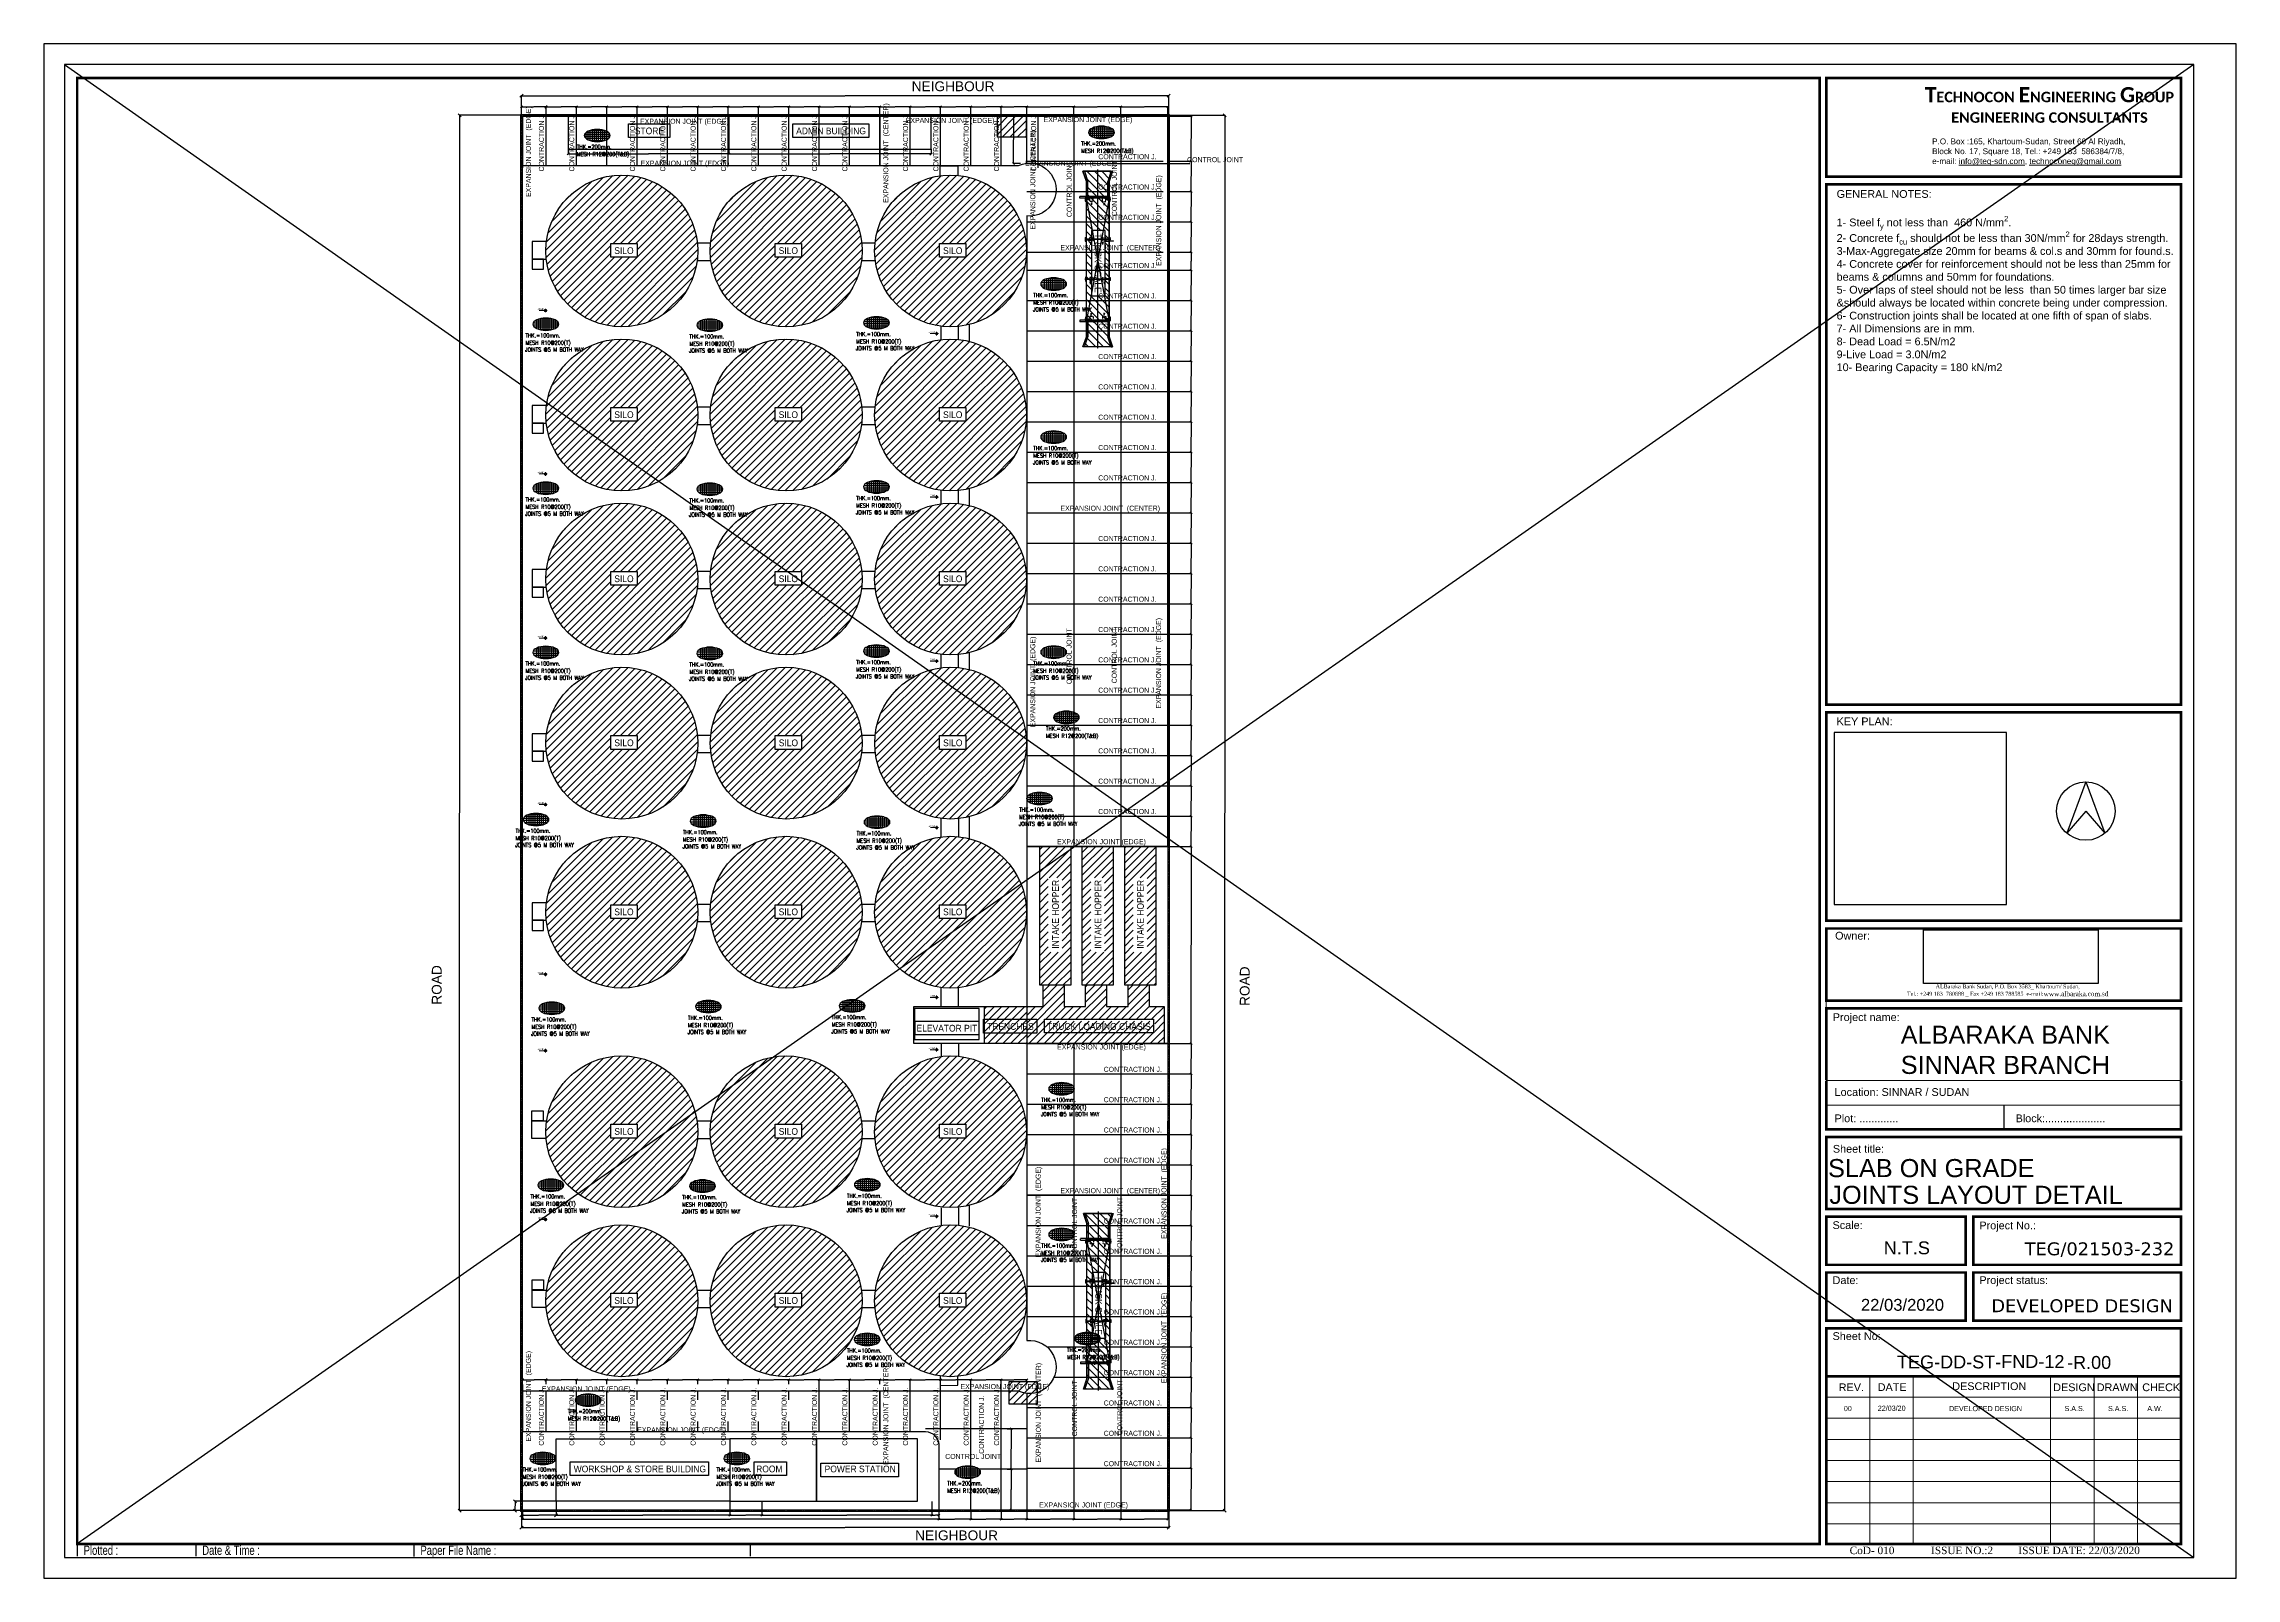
# Model space of a CAD drawing. Header units: millimetres. Extents: x -388065 to 2372687422, y -192755 to 667797.
# Drawn here: x -388065 to -62915, y 440153 to 667797 of the extents above; entities that cross this region are included whole.
import ezdxf
from ezdxf.enums import TextEntityAlignment as Align
from ezdxf.xclip import XClip

# ---------------------------------------------------------------- set-up
doc = ezdxf.new("R2010")
doc.units = ezdxf.units.MM
doc.header["$XCLIPFRAME"] = 2
for name, pattern in [('ACAD_ISO02W100', [15, 12, -3]), ('CENTER', [2, 1.25, -0.25, 0.25, -0.25]), ('CENTER2', [28.575, 19.05, -3.175, 3.175, -3.175]), ('Hidden', [7.14375, 4.7625, -2.38125])]:
    doc.linetypes.add(name, pattern=pattern)
for name, color, linetype, lineweight in [('0_Pen_No__1', 7, 'Continuous', 13), ('Drawing & Figure_Pen_No__1', 7, 'Continuous', 13), ('Drawing & Figure_Pen_No__7', 7, 'Continuous', 35), ('Düz', 114, 'Continuous', 30), ('İNCE', 7, 'Continuous', 25), ('KOT-20', 2, 'Continuous', 20), ('KOT-30', 3, 'Continuous', 0), ('Part', 2, 'Continuous', 0), ('STR-CONC', 3, 'Continuous', 30), ('TURKEY BLOCK', 7, 'Continuous', 15), ('ölçü', 42, 'Continuous', 20)]:
    doc.layers.add(name, color=color, linetype=linetype, lineweight=lineweight)
for name, color, linetype in [('150', 7, 'Continuous'), ('45-TEXTS', 3, 'Continuous'), ('A0-G-TITLE-PLOTSTAMP', 1, 'Continuous'), ('CoD-012', 7, 'Continuous'), ('EKSEN', 7, 'CENTER'), ('HSYM-25', 7, 'Continuous'), ('kesik', 7, 'ACAD_ISO02W100'), ('S-DIM', 5, 'Continuous'), ('S-FRAME', 2, 'Continuous'), ('S-HATCH', 30, 'Continuous'), ('S-STL-B', 6, 'Continuous'), ('S-STL-LINK', 4, 'Continuous'), ('S-TEXT-1', 3, 'Continuous'), ('STR-COL', 7, 'Continuous')]:
    doc.layers.add(name, color=color, linetype=linetype)
doc.styles.add('ARİEL TUR', font='arial.ttf', dxfattribs={"width": 0.85})
doc.styles.add('Calibri', font='calibri.ttf', dxfattribs={"height": 0.7})
doc.styles.add('GENERATED_STYLE_2', font='arial.ttf')
doc.styles.add('GENERATED_STYLE_3', font='')
doc.styles.add('Romans', font='romans.shx')
doc.styles.add('TITLE', font='arial.ttf')
doc.styles.add('WTURKCE', font='WTURKCE.SHX', dxfattribs={"width": 0.9})
doc.styles.add('XREFLIST', font='swisscl.ttf')
doc.styles.get('GENERATED_STYLE_3').set_extended_font_data('Arial Arabic')
doc.dimstyles.new('Detay Olcu', dxfattribs={"dimtxt": 75, "dimasz": 40, "dimexe": 50, "dimexo": 45, "dimgap": 15, "dimtad": 0, "dimdec": 0, "dimzin": 0, "dimdsep": 46, "dimtxsty": 'Calibri', "dimblk": 'OBLIQUE', "dimcen": 25, "dimclrd": 256, "dimclrt": 7, "dimadec": 1, "dimazin": 0, "dimtfac": 1, "dimtdec": 0, "dimtmove": 0, "dimatfit": 3, "dimldrblk": 'OBLIQUE', "dimfxl": 1, "dimtolj": 1, "dimtzin": 0, "dimlwd": -1, "dimarcsym": 0})
doc.dimstyles.new('ISO-25', dxfattribs={"dimtxt": 550, "dimasz": 600, "dimexe": 1.25, "dimexo": 0.625, "dimtad": 1, "dimdec": 0, "dimdsep": 46, "dimtxsty": 'Standard', "dimcen": 2.5, "dimadec": 0, "dimazin": 0, "dimtfac": 1, "dimtdec": 0, "dimtmove": 0, "dimatfit": 3, "dimfxl": 1, "dimarcsym": 0})
picture_1 = doc.add_image_def('image1.png', size_in_pixel=(222, 68))

# ---------------------------------------------------------------- blocks, each defined once
blk = doc.blocks.new('Drawing_1_2')
for p, q in [((395.13, 154.13), (391.42, 144.22)), ((395.13, 154.13), (398.83, 144.22)), ((395.13, 148.46), (391.42, 144.22)), ((395.13, 148.46), (398.83, 144.22)), ((379.23, 91.55), (379.23, 86.9))]:
    blk.add_line(p, q)
for points in [[(4, 4), (416, 4), (416, 293), (4, 293)], [(346.46, 130.39), (379.8, 130.39), (379.8, 163.72), (346.46, 163.72)]]:
    blk.add_lwpolyline(points, close=True)
at = {"const_width": 0.5}
for points in [[(6.44, 6.62), (343.64, 6.62), (343.64, 290.38), (6.44, 290.38)], [(344.89, 290.38), (413.56, 290.38), (413.56, 271.28), (344.89, 271.28)], [(413.56, 269.79), (344.89, 269.79), (344.89, 169.08), (413.56, 169.08)], [(344.89, 127.25), (413.56, 127.25), (413.56, 167.59), (344.89, 167.59)], [(413.56, 111.79), (344.89, 111.79), (344.89, 125.76), (413.56, 125.76)], [(413.56, 71.45), (344.89, 71.45), (344.89, 85.41), (413.56, 85.41)], [(344.89, 60.65), (371.87, 60.65), (371.87, 69.96), (344.89, 69.96)], [(413.56, 60.65), (373.36, 60.65), (373.36, 69.96), (413.56, 69.96)], [(344.89, 49.85), (371.87, 49.85), (371.87, 59.16), (344.89, 59.16)], [(413.56, 49.85), (373.36, 49.85), (373.36, 59.16), (413.56, 59.16)], [(344.89, 39.05), (413.56, 39.05), (413.56, 48.36), (344.89, 48.36)], [(344.89, 39.05), (413.56, 39.05), (413.56, 6.62), (344.89, 6.62)]]:
    blk.add_lwpolyline(points, close=True, dxfattribs=at)
for points in [[(344.89, 96.34), (344.89, 110.31), (413.56, 110.31), (413.56, 96.34)], [(344.89, 96.21), (344.89, 86.9), (413.56, 86.9), (413.56, 96.21)]]:
    blk.add_lwpolyline(points, dxfattribs=at)
blk.add_circle((395.13, 148.48), 5.65)
at = {"layer": '0_Pen_No__1', "linetype": 'Continuous'}
for p, q in [((344.89, 91.55), (413.56, 91.55)), ((344.89, 35.04), (413.56, 35.04)), ((344.89, 30.95), (413.56, 30.95)), ((344.89, 26.87), (413.56, 26.87)), ((344.89, 22.78), (413.56, 22.78))]:
    blk.add_line(p, q, dxfattribs=at)
at = {"layer": 'A0-G-TITLE-PLOTSTAMP', "linetype": 'Continuous'}
for p, q in [((6.44, 6.62), (6.44, 4.23)), ((29.38, 6.62), (29.38, 4.23)), ((71.59, 6.6), (71.59, 4.22)), ((136.68, 6.62), (136.68, 4.23))]:
    blk.add_line(p, q, dxfattribs=at)
at = {"layer": 'Drawing & Figure_Pen_No__1', "linetype": 'Continuous'}
for p, q in [((343.64, 290.38), (6.44, 290.38)), ((6.44, 290.38), (6.44, 6.62)), ((343.64, 6.62), (343.64, 290.38)), ((343.64, 280.18), (343.64, 28.45)), ((344.89, 121.97), (344.89, 123.34)), ((344.89, 110.14), (344.89, 121.97)), ((344.89, 108.34), (344.89, 110.14)), ((376.49, 96.34), (344.89, 96.34)), ((344.89, 96.34), (413.56, 96.34)), ((388.11, 96.34), (376.49, 96.34)), ((413.56, 48.36), (344.89, 48.36)), ((344.89, 48.36), (388.11, 48.36)), ((413.56, 6.62), (413.56, 48.36)), ((353.31, 39.05), (353.31, 6.62)), ((361.73, 39.05), (361.73, 6.62)), ((388.3, 39.05), (388.3, 6.62)), ((396.72, 39.05), (396.72, 6.62)), ((405.14, 39.05), (405.14, 6.62)), ((344.89, 18.69), (413.56, 18.69)), ((344.89, 14.61), (413.56, 14.61)), ((344.89, 10.52), (413.56, 10.52)), ((6.44, 6.62), (343.64, 6.62)), ((344.89, 6.62), (413.56, 6.62))]:
    blk.add_line(p, q, dxfattribs=at)
at = {"layer": '0_Pen_No__1', "linetype": 'Continuous'}
for s, insert, char_height, attachment_point, style in [('\\pxqc;{\\fCalibri|b1|i0|c0|p34;\\H1.3x;T\\H0.69231x;ECHNOCON\\H1.1111x; \\H1.3x;E\\H0.69231x;NGINEERING\\H1.1111x; \\H1.3x;G\\H0.69231x;ROUP\\H1.1111x;\\P\\H0.9x;ENGINEERING CONSULTANTS}', (388.09, 288.62), 2.25, 2, 'GENERATED_STYLE_2'), ('{KEY PLAN:}', (346.9, 166.6), 1.5, 1, 'GENERATED_STYLE_3'), ('{Owner:}', (346.61, 125.11), 1.5, 1, 'GENERATED_STYLE_3'), ('{Project name:}', (346.17, 109.34), 1.5, 1, 'GENERATED_STYLE_3'), ('\\A1;{\\fArial|b0|i0|c0|p34;\\C0;ALBARAKA BANK \\PSINNAR BRANCH}', (379.55, 106.94), 3.5, 2, 'GENERATED_STYLE_3'), ('Location: SINNAR / SUDAN ', (346.51, 94.85), 1.5, 1, 'GENERATED_STYLE_3'), ('Plot: .............', (346.51, 89.76), 1.5, 1, 'GENERATED_STYLE_3'), ('Block:....................', (381.54, 89.76), 1.5, 1, 'GENERATED_STYLE_3'), ('{Sheet title:}', (346.18, 83.86), 1.5, 1, 'GENERATED_STYLE_3'), ('{Scale:}', (346.12, 69.09), 1.5, 1, 'GENERATED_STYLE_3'), ('{Project No.:}', (374.53, 69.03), 1.5, 1, 'GENERATED_STYLE_3'), ('{Date:}', (346.12, 58.43), 1.5, 1, 'GENERATED_STYLE_3'), ('{Project status:}', (374.53, 58.44), 1.5, 1, 'GENERATED_STYLE_3'), ('22/03/2020', (359.65, 54.06), 2.3, 2, 'GENERATED_STYLE_2'), ('{\\fVerdana|b0|i0|c0|p34;DEVELOPED DESIGN}', (394.41, 53.98), 2.5, 2, 'GENERATED_STYLE_3'), ('{Sheet No:}', (346.12, 47.61), 1.5, 1, 'GENERATED_STYLE_3'), ('TEG-DD-ST-           ', (368.67, 43.1), 2.5, 2, 'GENERATED_STYLE_2'), ('-R.00', (395.76, 43.01), 2.5, 2, 'GENERATED_STYLE_2'), ('REV.', (347.31, 37.7), 1.5, 1, 'GENERATED_STYLE_3'), ('DATE', (354.85, 37.73), 1.5, 1, 'GENERATED_STYLE_3'), ('DESCRIPTION', (369.28, 37.91), 1.5, 1, 'GENERATED_STYLE_3'), ('CHECK', (406.04, 37.7), 1.5, 1, 'GENERATED_STYLE_3')]:
    blk.add_mtext(s, dxfattribs=dict(at, insert=insert, char_height=char_height, attachment_point=attachment_point, style=style))
at = {"layer": '0_Pen_No__1', "linetype": 'Continuous', "attachment_point": 2, "style": 'GENERATED_STYLE_2'}
for s, insert, char_height, width, line_spacing_factor in [('\\pxqj;P.O. Box :165, Khartoum-Sudan, Street 60 Al Riyadh,\\PBlock No. 17, Square 18, Tel.: +249 183  586384/7/8,\\Pe-mail: {\\L\\C152;\\c12673797;info@teg-sdn.com}, {\\L\\C152;\\c12673797;technoconeg@gmail.com}', (387.63, 278.68), 1.125, 44.4901, 1.018644), ('\\A1;{\\fTimes New Roman|b0|i0|c0|p18;ALBaraka Bank Sudan, P.O. Box 3583_ Khartoum/ Sudan, \\P\\fTimes New Roman|b0|i0|c0|p18;Tel.: +249 183  780688 _ Fax +249 183 788585  e-mail:\\fTimes New Roman|b0|i0|c0|p18;\\H1.200000x;www.albaraka.com.sd}', (380, 114.93), 0.76715, 44.1501, 1.058592)]:
    blk.add_mtext(s, dxfattribs=dict(at, insert=insert, char_height=char_height, width=width, line_spacing_factor=line_spacing_factor))
at = {"layer": '0_Pen_No__1', "linetype": 'Continuous'}
for s, insert, char_height, width, attachment_point, style in [('\\A1;GENERAL NOTES:\\P\\P1- Steel f{\\H0.7x;\\S^ y;} not less than  460 N/mm{\\H0.7x;\\S2^ ;}.\\P2- Concrete f{\\H0.7x;\\S^ cu;} should not be less than 30N/mm{\\H0.7x;\\S2^ ;} for 28days strength.\\P3-Max-Aggregate size 20mm for beams & col.s and 30mm for found.s. \\P4- Concrete cover for reinforcement should not be less than 25mm for beams & columns and 50mm for foundations. \\P5- Over laps of steel should not be less  than 50 times larger bar size &should always be located within concrete being under compression.\\P6- Construction joints shall be located at one fifth of span of slabs.\\P7- All Dimensions are in mm.\\P8- Dead Load = 6.5N/m2\\P9-Live Load = 3.0N/m2\\P10- Bearing Capacity = 180 kN/m2\\P ', (346.9, 268.69), 1.5, 65.663, 1, 'GENERATED_STYLE_3'), ('\\pxi-3,l4,t4;N.T.S', (359.24, 65.19), 2.5, 24.5098, 2, 'GENERATED_STYLE_2'), ('\\A1;{\\fVerdana|b0|i0|c0|p34;TEG/021503-232}', (397.78, 65), 2.5, 25.1679, 2, 'GENERATED_STYLE_3'), ('DESIGN', (388.81, 37.7), 1.5, 7.8962, 1, 'GENERATED_STYLE_3'), ('DRAWN', (397.23, 37.7), 1.5, 7.8962, 1, 'GENERATED_STYLE_3')]:
    blk.add_mtext(s, dxfattribs=dict(at, insert=insert, char_height=char_height, width=width, attachment_point=attachment_point, style=style))
at = {"layer": '0_Pen_No__1', "linetype": 'Continuous', "char_height": 1, "attachment_point": 2}
for s, insert in [('00', (349.07, 33.34)), ('DEVELOPED DESIGN', (375.72, 33.33)), ('S.A.S.', (392.96, 33.34)), ('S.A.S.', (401.38, 33.34)), ('A.W.', (408.52, 33.34))]:
    blk.add_mtext(s, dxfattribs=dict(at, insert=insert))
at = {"layer": '0_Pen_No__1', "linetype": 'Continuous', "insert": (357.56, 33.39), "char_height": 1, "width": 6.5, "attachment_point": 2}
blk.add_mtext('22/03/20', dxfattribs=at)
at = {"layer": '0_Pen_No__1', "linetype": 'Continuous', "style": 'GENERATED_STYLE_2'}
for tag, p in [('DRAWING_TITLE_1', (345.86, 77.63)), ('DRAWING_TITLE_2', (345.91, 72.73)), ('IDN-01', (379.14, 40.49))]:
    blk.add_attdef(tag, p, '', height=2.5, dxfattribs=at)
at = {"layer": 'A0-G-TITLE-PLOTSTAMP', "width": 26.2172, "attachment_point": 1, "style": 'XREFLIST'}
for s, insert, char_height in [('Plotted :', (7.71, 6.29), 1.778), ('Date & Time :', (30.66, 6.29), 1.7782), ('Paper File Name :', (72.87, 6.28), 1.7782)]:
    blk.add_mtext(s, dxfattribs=dict(at, insert=insert, char_height=char_height))
at = {"layer": 'CoD-012', "insert": (349.43, 6.1), "char_height": 1.92512, "attachment_point": 1}
blk.add_mtext_dynamic_manual_height_columns('{\\fTimes New Roman|b0|i0|c0|p18;\\H0.75x;CoD- 010             ISSUE NO.:2         ISSUE DATE: 22/03/2020}', width=81.0528, gutter_width=1, heights=[3.87], dxfattribs=at)
image = blk.add_image(picture_1, insert=(363.71, 115.12), size_in_units=(33.83, 10.36))
image.dxf.flags = 7
blk = doc.blocks.new('_OBLIQUE')
at = {"color": 0, "linetype": 'ByBlock'}
blk.add_line((-0.5, -0.5), (0.5, 0.5), dxfattribs=at)
blk = doc.blocks.new('*D2302')
at = {"layer": '150', "color": 0, "lineweight": -2, "transparency": 16777216}
for p, q in [((-317222, 657256), (-317222, 660174)), ((-221222, 657256), (-221222, 660174))]:
    blk.add_line(p, q, dxfattribs=at)
at = {"layer": '150', "transparency": 16777216}
for p, q in [((-317222, 660099), (-269246, 660099)), ((-221222, 660099), (-269198, 660099))]:
    blk.add_line(p, q, dxfattribs=at)
at = {"layer": 'Defpoints', "color": 0, "transparency": 16777216}
for p in [(-317222, 660099), (-317222, 657189), (-221222, 657189)]:
    blk.add_point(p, dxfattribs=at)
at = {"layer": '150', "transparency": 16777216, "xscale": 450, "yscale": 450, "zscale": 450, "rotation": 180}
blk.add_blockref('_OBLIQUE', (-317222, 660099), dxfattribs=at)
at = {"layer": '150', "transparency": 16777216, "xscale": 450, "yscale": 450, "zscale": 450}
blk.add_blockref('_OBLIQUE', (-221222, 660099), dxfattribs=at)
at = {"layer": '150', "color": 7, "transparency": 16777216, "insert": (-269222, 660099), "char_height": 0.7, "attachment_point": 5, "style": 'Calibri'}
blk.add_mtext('\\A1;96000', dxfattribs=at)
blk = doc.blocks.new('*D2303')
at = {"layer": '150', "color": 0, "lineweight": -2, "transparency": 16777216}
for p, q in [((-317290, 657189), (-326478, 657189)), ((-317290, 450189), (-326478, 450189))]:
    blk.add_line(p, q, dxfattribs=at)
at = {"layer": '150', "transparency": 16777216}
for p, q in [((-326403, 657189), (-326403, 553713)), ((-326403, 450189), (-326403, 553665))]:
    blk.add_line(p, q, dxfattribs=at)
at = {"layer": 'Defpoints', "color": 0, "transparency": 16777216}
for p in [(-317222, 657189), (-326403, 450189), (-317222, 450189)]:
    blk.add_point(p, dxfattribs=at)
at = {"layer": '150', "transparency": 16777216, "xscale": 450, "yscale": 450, "zscale": 450}
for p, rotation in [((-326403, 657189), 90), ((-326403, 450189), 270)]:
    blk.add_blockref('_OBLIQUE', p, dxfattribs=dict(at, rotation=rotation))
at = {"layer": '150', "color": 7, "transparency": 16777216, "insert": (-326403, 553689), "char_height": 0.7, "attachment_point": 5, "rotation": 90, "style": 'Calibri'}
blk.add_mtext('\\A1;207000', dxfattribs=at)
blk = doc.blocks.new('*D2304')
at = {"layer": '150', "color": 0, "lineweight": -2, "transparency": 16777216}
for p, q in [((-317222, 450121), (-317222, 447578)), ((-221222, 450121), (-221222, 447578))]:
    blk.add_line(p, q, dxfattribs=at)
at = {"layer": '150', "transparency": 16777216}
for p, q in [((-317222, 447653), (-269246, 447653)), ((-221222, 447653), (-269198, 447653))]:
    blk.add_line(p, q, dxfattribs=at)
at = {"layer": 'Defpoints', "color": 0, "transparency": 16777216}
for p in [(-317222, 450189), (-221222, 450189), (-317222, 447653)]:
    blk.add_point(p, dxfattribs=at)
at = {"layer": '150', "transparency": 16777216, "xscale": 450, "yscale": 450, "zscale": 450, "rotation": 180}
blk.add_blockref('_OBLIQUE', (-317222, 447653), dxfattribs=at)
at = {"layer": '150', "transparency": 16777216, "xscale": 450, "yscale": 450, "zscale": 450}
blk.add_blockref('_OBLIQUE', (-221222, 447653), dxfattribs=at)
at = {"layer": '150', "color": 7, "transparency": 16777216, "insert": (-269222, 447653), "char_height": 0.7, "attachment_point": 5, "style": 'Calibri'}
blk.add_mtext('\\A1;96000', dxfattribs=at)
blk = doc.blocks.new('*D2305')
at = {"layer": '150', "color": 0, "lineweight": -2, "transparency": 16777216}
for p, q in [((-221155, 657189), (-212856, 657189)), ((-221155, 450189), (-212856, 450189))]:
    blk.add_line(p, q, dxfattribs=at)
at = {"layer": '150', "transparency": 16777216}
for p, q in [((-212931, 657189), (-212931, 553713)), ((-212931, 450189), (-212931, 553665))]:
    blk.add_line(p, q, dxfattribs=at)
at = {"layer": 'Defpoints', "color": 0, "transparency": 16777216}
for p in [(-221222, 657189), (-221222, 450189), (-212931, 450189)]:
    blk.add_point(p, dxfattribs=at)
at = {"layer": '150', "transparency": 16777216, "xscale": 450, "yscale": 450, "zscale": 450}
for p, rotation in [((-212931, 657189), 90), ((-212931, 450189), 270)]:
    blk.add_blockref('_OBLIQUE', p, dxfattribs=dict(at, rotation=rotation))
at = {"layer": '150', "color": 7, "transparency": 16777216, "insert": (-212931, 553689), "char_height": 0.7, "attachment_point": 5, "rotation": 90, "style": 'Calibri'}
blk.add_mtext('\\A1;207000', dxfattribs=at)
blk = doc.blocks.new('ZWH MESH')
at = {"layer": 'S-FRAME', "extrusion": (0, 0, -1)}
blk.add_ellipse((-122.08, -14.63), major_axis=(-1.92, 0), ratio=0.475117, dxfattribs=at)
at = {"layer": 'S-STL-LINK'}
for p, q in [((-120.19, -14.48), (-123.97, -14.48)), ((-120.19, -14.79), (-123.97, -14.79)), ((-123.78, -14.2), (-123.78, -15.06)), ((-120.42, -14.17), (-123.74, -14.17)), ((-120.42, -15.09), (-123.74, -15.09)), ((-123.47, -14), (-123.47, -15.26)), ((-123.16, -13.88), (-123.16, -15.39)), ((-121.05, -13.86), (-123.11, -13.86)), ((-121.05, -15.4), (-123.11, -15.4)), ((-122.85, -13.8), (-122.85, -15.47)), ((-122.54, -13.75), (-122.54, -15.52)), ((-122.23, -13.72), (-122.23, -15.54)), ((-121.93, -13.72), (-121.93, -15.54)), ((-121.62, -13.75), (-121.62, -15.52)), ((-121.31, -13.8), (-121.31, -15.47)), ((-121, -13.88), (-121, -15.39)), ((-120.69, -14), (-120.69, -15.26)), ((-120.38, -14.2), (-120.38, -15.06))]:
    blk.add_line(p, q, dxfattribs=at)
at = {"layer": 'S-TEXT-1', "ltscale": 600, "style": 'Romans', "width": 0.8}
for s, p in [('THK.=200mm.', (-125.1, -16.29)), ('MESH R12@200(T&B)', (-125.1, -17.38))]:
    blk.add_text(s, height=0.6, dxfattribs=at).set_placement(p, align=Align.MIDDLE_LEFT)
blk = doc.blocks.new('*D2355')
at = {"layer": '150', "color": 0, "lineweight": -2, "transparency": 16777216}
for p, q in [((-317222, 657234), (-317222, 658477)), ((-313587, 657109), (-313587, 658477))]:
    blk.add_line(p, q, dxfattribs=at)
at = {"layer": '150', "transparency": 16777216}
for p, q in [((-317222, 658427), (-315421, 658427)), ((-313587, 658427), (-315389, 658427))]:
    blk.add_line(p, q, dxfattribs=at)
at = {"layer": 'Defpoints', "color": 0, "transparency": 16777216}
for p in [(-317222, 657189), (-313587, 658427), (-313587, 657064)]:
    blk.add_point(p, dxfattribs=at)
at = {"layer": '150', "transparency": 16777216, "xscale": 300, "yscale": 300, "zscale": 300, "rotation": 180}
blk.add_blockref('_OBLIQUE', (-317222, 658427), dxfattribs=at)
at = {"layer": '150', "transparency": 16777216, "xscale": 300, "yscale": 300, "zscale": 300}
blk.add_blockref('_OBLIQUE', (-313587, 658427), dxfattribs=at)
at = {"layer": '150', "color": 7, "transparency": 16777216, "insert": (-315405, 658427), "char_height": 0.7, "attachment_point": 5, "style": 'Calibri'}
blk.add_mtext('\\A1;3635', dxfattribs=at)
blk = doc.blocks.new('*D2356')
at = {"layer": '150', "color": 0, "lineweight": -2, "transparency": 16777216}
for p, q in [((-313587, 657109), (-313587, 658477)), ((-309087, 657109), (-309087, 658477))]:
    blk.add_line(p, q, dxfattribs=at)
at = {"layer": '150', "transparency": 16777216}
for p, q in [((-313587, 658427), (-311353, 658427)), ((-309087, 658427), (-311321, 658427))]:
    blk.add_line(p, q, dxfattribs=at)
at = {"layer": 'Defpoints', "color": 0, "transparency": 16777216}
for p in [(-313587, 657064), (-309087, 658427), (-309087, 657064)]:
    blk.add_point(p, dxfattribs=at)
at = {"layer": '150', "transparency": 16777216, "xscale": 300, "yscale": 300, "zscale": 300, "rotation": 180}
blk.add_blockref('_OBLIQUE', (-313587, 658427), dxfattribs=at)
at = {"layer": '150', "transparency": 16777216, "xscale": 300, "yscale": 300, "zscale": 300}
blk.add_blockref('_OBLIQUE', (-309087, 658427), dxfattribs=at)
at = {"layer": '150', "color": 7, "transparency": 16777216, "insert": (-311337, 658427), "char_height": 0.7, "attachment_point": 5, "style": 'Calibri'}
blk.add_mtext('\\A1;4500', dxfattribs=at)
blk = doc.blocks.new('*D2357')
at = {"layer": '150', "color": 0, "lineweight": -2, "transparency": 16777216}
for p, q in [((-309087, 657109), (-309087, 658477)), ((-304587, 657109), (-304587, 658477))]:
    blk.add_line(p, q, dxfattribs=at)
at = {"layer": '150', "transparency": 16777216}
for p, q in [((-309087, 658427), (-306853, 658427)), ((-304587, 658427), (-306821, 658427))]:
    blk.add_line(p, q, dxfattribs=at)
at = {"layer": 'Defpoints', "color": 0, "transparency": 16777216}
for p in [(-309087, 657064), (-304587, 658427), (-304587, 657064)]:
    blk.add_point(p, dxfattribs=at)
at = {"layer": '150', "transparency": 16777216, "xscale": 300, "yscale": 300, "zscale": 300, "rotation": 180}
blk.add_blockref('_OBLIQUE', (-309087, 658427), dxfattribs=at)
at = {"layer": '150', "transparency": 16777216, "xscale": 300, "yscale": 300, "zscale": 300}
blk.add_blockref('_OBLIQUE', (-304587, 658427), dxfattribs=at)
at = {"layer": '150', "color": 7, "transparency": 16777216, "insert": (-306837, 658427), "char_height": 0.7, "attachment_point": 5, "style": 'Calibri'}
blk.add_mtext('\\A1;4500', dxfattribs=at)
blk = doc.blocks.new('*D2358')
at = {"layer": '150', "color": 0, "lineweight": -2, "transparency": 16777216}
for p, q in [((-304587, 657109), (-304587, 658477)), ((-300087, 657109), (-300087, 658477))]:
    blk.add_line(p, q, dxfattribs=at)
at = {"layer": '150', "transparency": 16777216}
for p, q in [((-304587, 658427), (-302353, 658427)), ((-300087, 658427), (-302321, 658427))]:
    blk.add_line(p, q, dxfattribs=at)
at = {"layer": 'Defpoints', "color": 0, "transparency": 16777216}
for p in [(-304587, 657064), (-300087, 658427), (-300087, 657064)]:
    blk.add_point(p, dxfattribs=at)
at = {"layer": '150', "transparency": 16777216, "xscale": 300, "yscale": 300, "zscale": 300, "rotation": 180}
blk.add_blockref('_OBLIQUE', (-304587, 658427), dxfattribs=at)
at = {"layer": '150', "transparency": 16777216, "xscale": 300, "yscale": 300, "zscale": 300}
blk.add_blockref('_OBLIQUE', (-300087, 658427), dxfattribs=at)
at = {"layer": '150', "color": 7, "transparency": 16777216, "insert": (-302337, 658427), "char_height": 0.7, "attachment_point": 5, "style": 'Calibri'}
blk.add_mtext('\\A1;4500', dxfattribs=at)
blk = doc.blocks.new('*D2359')
at = {"layer": '150', "color": 0, "lineweight": -2, "transparency": 16777216}
for p, q in [((-300087, 657109), (-300087, 658477)), ((-295587, 657109), (-295587, 658477))]:
    blk.add_line(p, q, dxfattribs=at)
at = {"layer": '150', "transparency": 16777216}
for p, q in [((-300087, 658427), (-297853, 658427)), ((-295587, 658427), (-297821, 658427))]:
    blk.add_line(p, q, dxfattribs=at)
at = {"layer": 'Defpoints', "color": 0, "transparency": 16777216}
for p in [(-300087, 657064), (-295587, 658427), (-295587, 657064)]:
    blk.add_point(p, dxfattribs=at)
at = {"layer": '150', "transparency": 16777216, "xscale": 300, "yscale": 300, "zscale": 300, "rotation": 180}
blk.add_blockref('_OBLIQUE', (-300087, 658427), dxfattribs=at)
at = {"layer": '150', "transparency": 16777216, "xscale": 300, "yscale": 300, "zscale": 300}
blk.add_blockref('_OBLIQUE', (-295587, 658427), dxfattribs=at)
at = {"layer": '150', "color": 7, "transparency": 16777216, "insert": (-297837, 658427), "char_height": 0.7, "attachment_point": 5, "style": 'Calibri'}
blk.add_mtext('\\A1;4500', dxfattribs=at)
blk = doc.blocks.new('*D2360')
at = {"layer": '150', "color": 0, "lineweight": -2, "transparency": 16777216}
for p, q in [((-295587, 657109), (-295587, 658477)), ((-291087, 657109), (-291087, 658477))]:
    blk.add_line(p, q, dxfattribs=at)
at = {"layer": '150', "transparency": 16777216}
for p, q in [((-295587, 658427), (-293353, 658427)), ((-291087, 658427), (-293321, 658427))]:
    blk.add_line(p, q, dxfattribs=at)
at = {"layer": 'Defpoints', "color": 0, "transparency": 16777216}
for p in [(-295587, 657064), (-291087, 658427), (-291087, 657064)]:
    blk.add_point(p, dxfattribs=at)
at = {"layer": '150', "transparency": 16777216, "xscale": 300, "yscale": 300, "zscale": 300, "rotation": 180}
blk.add_blockref('_OBLIQUE', (-295587, 658427), dxfattribs=at)
at = {"layer": '150', "transparency": 16777216, "xscale": 300, "yscale": 300, "zscale": 300}
blk.add_blockref('_OBLIQUE', (-291087, 658427), dxfattribs=at)
at = {"layer": '150', "color": 7, "transparency": 16777216, "insert": (-293337, 658427), "char_height": 0.7, "attachment_point": 5, "style": 'Calibri'}
blk.add_mtext('\\A1;4500', dxfattribs=at)
blk = doc.blocks.new('*D2361')
at = {"layer": '150', "color": 0, "lineweight": -2, "transparency": 16777216}
for p, q in [((-291087, 657109), (-291087, 658477)), ((-286587, 657109), (-286587, 658477))]:
    blk.add_line(p, q, dxfattribs=at)
at = {"layer": '150', "transparency": 16777216}
for p, q in [((-291087, 658427), (-288853, 658427)), ((-286587, 658427), (-288821, 658427))]:
    blk.add_line(p, q, dxfattribs=at)
at = {"layer": 'Defpoints', "color": 0, "transparency": 16777216}
for p in [(-291087, 657064), (-286587, 658427), (-286587, 657064)]:
    blk.add_point(p, dxfattribs=at)
at = {"layer": '150', "transparency": 16777216, "xscale": 300, "yscale": 300, "zscale": 300, "rotation": 180}
blk.add_blockref('_OBLIQUE', (-291087, 658427), dxfattribs=at)
at = {"layer": '150', "transparency": 16777216, "xscale": 300, "yscale": 300, "zscale": 300}
blk.add_blockref('_OBLIQUE', (-286587, 658427), dxfattribs=at)
at = {"layer": '150', "color": 7, "transparency": 16777216, "insert": (-288837, 658427), "char_height": 0.7, "attachment_point": 5, "style": 'Calibri'}
blk.add_mtext('\\A1;4500', dxfattribs=at)
blk = doc.blocks.new('*D2362')
at = {"layer": '150', "color": 0, "lineweight": -2, "transparency": 16777216}
for p, q in [((-286587, 657109), (-286587, 658477)), ((-282087, 657109), (-282087, 658477))]:
    blk.add_line(p, q, dxfattribs=at)
at = {"layer": '150', "transparency": 16777216}
for p, q in [((-286587, 658427), (-284353, 658427)), ((-282087, 658427), (-284321, 658427))]:
    blk.add_line(p, q, dxfattribs=at)
at = {"layer": 'Defpoints', "color": 0, "transparency": 16777216}
for p in [(-286587, 657064), (-282087, 658427), (-282087, 657064)]:
    blk.add_point(p, dxfattribs=at)
at = {"layer": '150', "transparency": 16777216, "xscale": 300, "yscale": 300, "zscale": 300, "rotation": 180}
blk.add_blockref('_OBLIQUE', (-286587, 658427), dxfattribs=at)
at = {"layer": '150', "transparency": 16777216, "xscale": 300, "yscale": 300, "zscale": 300}
blk.add_blockref('_OBLIQUE', (-282087, 658427), dxfattribs=at)
at = {"layer": '150', "color": 7, "transparency": 16777216, "insert": (-284337, 658427), "char_height": 0.7, "attachment_point": 5, "style": 'Calibri'}
blk.add_mtext('\\A1;4500', dxfattribs=at)
blk = doc.blocks.new('*D2363')
at = {"layer": '150', "color": 0, "lineweight": -2, "transparency": 16777216}
for p, q in [((-282087, 657109), (-282087, 658477)), ((-277587, 657109), (-277587, 658477))]:
    blk.add_line(p, q, dxfattribs=at)
at = {"layer": '150', "transparency": 16777216}
for p, q in [((-282087, 658427), (-279853, 658427)), ((-277587, 658427), (-279821, 658427))]:
    blk.add_line(p, q, dxfattribs=at)
at = {"layer": 'Defpoints', "color": 0, "transparency": 16777216}
for p in [(-282087, 657064), (-277587, 658427), (-277587, 657064)]:
    blk.add_point(p, dxfattribs=at)
at = {"layer": '150', "transparency": 16777216, "xscale": 300, "yscale": 300, "zscale": 300, "rotation": 180}
blk.add_blockref('_OBLIQUE', (-282087, 658427), dxfattribs=at)
at = {"layer": '150', "transparency": 16777216, "xscale": 300, "yscale": 300, "zscale": 300}
blk.add_blockref('_OBLIQUE', (-277587, 658427), dxfattribs=at)
at = {"layer": '150', "color": 7, "transparency": 16777216, "insert": (-279837, 658427), "char_height": 0.7, "attachment_point": 5, "style": 'Calibri'}
blk.add_mtext('\\A1;4500', dxfattribs=at)
blk = doc.blocks.new('*D2364')
at = {"layer": '150', "color": 0, "lineweight": -2, "transparency": 16777216}
for p, q in [((-277587, 657109), (-277587, 658477)), ((-273087, 657109), (-273087, 658477))]:
    blk.add_line(p, q, dxfattribs=at)
at = {"layer": '150', "transparency": 16777216}
for p, q in [((-277587, 658427), (-275353, 658427)), ((-273087, 658427), (-275321, 658427))]:
    blk.add_line(p, q, dxfattribs=at)
at = {"layer": 'Defpoints', "color": 0, "transparency": 16777216}
for p in [(-277587, 657064), (-273087, 658427), (-273087, 657064)]:
    blk.add_point(p, dxfattribs=at)
at = {"layer": '150', "transparency": 16777216, "xscale": 300, "yscale": 300, "zscale": 300, "rotation": 180}
blk.add_blockref('_OBLIQUE', (-277587, 658427), dxfattribs=at)
at = {"layer": '150', "transparency": 16777216, "xscale": 300, "yscale": 300, "zscale": 300}
blk.add_blockref('_OBLIQUE', (-273087, 658427), dxfattribs=at)
at = {"layer": '150', "color": 7, "transparency": 16777216, "insert": (-275337, 658427), "char_height": 0.7, "attachment_point": 5, "style": 'Calibri'}
blk.add_mtext('\\A1;4500', dxfattribs=at)
blk = doc.blocks.new('*D2365')
at = {"layer": '150', "color": 0, "lineweight": -2, "transparency": 16777216}
for p, q in [((-273087, 657109), (-273087, 658477)), ((-268587, 657109), (-268587, 658477))]:
    blk.add_line(p, q, dxfattribs=at)
at = {"layer": '150', "transparency": 16777216}
for p, q in [((-273087, 658427), (-270853, 658427)), ((-268587, 658427), (-270821, 658427))]:
    blk.add_line(p, q, dxfattribs=at)
at = {"layer": 'Defpoints', "color": 0, "transparency": 16777216}
for p in [(-273087, 657064), (-268587, 658427), (-268587, 657064)]:
    blk.add_point(p, dxfattribs=at)
at = {"layer": '150', "transparency": 16777216, "xscale": 300, "yscale": 300, "zscale": 300, "rotation": 180}
blk.add_blockref('_OBLIQUE', (-273087, 658427), dxfattribs=at)
at = {"layer": '150', "transparency": 16777216, "xscale": 300, "yscale": 300, "zscale": 300}
blk.add_blockref('_OBLIQUE', (-268587, 658427), dxfattribs=at)
at = {"layer": '150', "color": 7, "transparency": 16777216, "insert": (-270837, 658427), "char_height": 0.7, "attachment_point": 5, "style": 'Calibri'}
blk.add_mtext('\\A1;4500', dxfattribs=at)
blk = doc.blocks.new('*D2366')
at = {"layer": '150', "color": 0, "lineweight": -2, "transparency": 16777216}
for p, q in [((-268587, 657109), (-268587, 658477)), ((-264087, 657109), (-264087, 658477))]:
    blk.add_line(p, q, dxfattribs=at)
at = {"layer": '150', "transparency": 16777216}
for p, q in [((-268587, 658427), (-266353, 658427)), ((-264087, 658427), (-266321, 658427))]:
    blk.add_line(p, q, dxfattribs=at)
at = {"layer": 'Defpoints', "color": 0, "transparency": 16777216}
for p in [(-268587, 657064), (-264087, 658427), (-264087, 657064)]:
    blk.add_point(p, dxfattribs=at)
at = {"layer": '150', "transparency": 16777216, "xscale": 300, "yscale": 300, "zscale": 300, "rotation": 180}
blk.add_blockref('_OBLIQUE', (-268587, 658427), dxfattribs=at)
at = {"layer": '150', "transparency": 16777216, "xscale": 300, "yscale": 300, "zscale": 300}
blk.add_blockref('_OBLIQUE', (-264087, 658427), dxfattribs=at)
at = {"layer": '150', "color": 7, "transparency": 16777216, "insert": (-266337, 658427), "char_height": 0.7, "attachment_point": 5, "style": 'Calibri'}
blk.add_mtext('\\A1;4500', dxfattribs=at)
blk = doc.blocks.new('*D2367')
at = {"layer": '150', "color": 0, "lineweight": -2, "transparency": 16777216}
for p, q in [((-264087, 657109), (-264087, 658477)), ((-259587, 657109), (-259587, 658477))]:
    blk.add_line(p, q, dxfattribs=at)
at = {"layer": '150', "transparency": 16777216}
for p, q in [((-264087, 658427), (-261853, 658427)), ((-259587, 658427), (-261821, 658427))]:
    blk.add_line(p, q, dxfattribs=at)
at = {"layer": 'Defpoints', "color": 0, "transparency": 16777216}
for p in [(-264087, 657064), (-259587, 658427), (-259587, 657064)]:
    blk.add_point(p, dxfattribs=at)
at = {"layer": '150', "transparency": 16777216, "xscale": 300, "yscale": 300, "zscale": 300, "rotation": 180}
blk.add_blockref('_OBLIQUE', (-264087, 658427), dxfattribs=at)
at = {"layer": '150', "transparency": 16777216, "xscale": 300, "yscale": 300, "zscale": 300}
blk.add_blockref('_OBLIQUE', (-259587, 658427), dxfattribs=at)
at = {"layer": '150', "color": 7, "transparency": 16777216, "insert": (-261837, 658427), "char_height": 0.7, "attachment_point": 5, "style": 'Calibri'}
blk.add_mtext('\\A1;4500', dxfattribs=at)
blk = doc.blocks.new('*D2368')
at = {"layer": '150', "color": 0, "lineweight": -2, "transparency": 16777216}
for p, q in [((-259587, 657109), (-259587, 658477)), ((-255087, 657109), (-255087, 658477))]:
    blk.add_line(p, q, dxfattribs=at)
at = {"layer": '150', "transparency": 16777216}
for p, q in [((-259587, 658427), (-257353, 658427)), ((-255087, 658427), (-257321, 658427))]:
    blk.add_line(p, q, dxfattribs=at)
at = {"layer": 'Defpoints', "color": 0, "transparency": 16777216}
for p in [(-259587, 657064), (-255087, 658427), (-255087, 657064)]:
    blk.add_point(p, dxfattribs=at)
at = {"layer": '150', "transparency": 16777216, "xscale": 300, "yscale": 300, "zscale": 300, "rotation": 180}
blk.add_blockref('_OBLIQUE', (-259587, 658427), dxfattribs=at)
at = {"layer": '150', "transparency": 16777216, "xscale": 300, "yscale": 300, "zscale": 300}
blk.add_blockref('_OBLIQUE', (-255087, 658427), dxfattribs=at)
at = {"layer": '150', "color": 7, "transparency": 16777216, "insert": (-257337, 658427), "char_height": 0.7, "attachment_point": 5, "style": 'Calibri'}
blk.add_mtext('\\A1;4500', dxfattribs=at)
blk = doc.blocks.new('*D2369')
at = {"layer": '150', "color": 0, "lineweight": -2, "transparency": 16777216}
for p, q in [((-255087, 657109), (-255087, 658477)), ((-250587, 657109), (-250587, 658477))]:
    blk.add_line(p, q, dxfattribs=at)
at = {"layer": '150', "transparency": 16777216}
for p, q in [((-255087, 658427), (-252853, 658427)), ((-250587, 658427), (-252821, 658427))]:
    blk.add_line(p, q, dxfattribs=at)
at = {"layer": 'Defpoints', "color": 0, "transparency": 16777216}
for p in [(-255087, 657064), (-250587, 658427), (-250587, 657064)]:
    blk.add_point(p, dxfattribs=at)
at = {"layer": '150', "transparency": 16777216, "xscale": 300, "yscale": 300, "zscale": 300, "rotation": 180}
blk.add_blockref('_OBLIQUE', (-255087, 658427), dxfattribs=at)
at = {"layer": '150', "transparency": 16777216, "xscale": 300, "yscale": 300, "zscale": 300}
blk.add_blockref('_OBLIQUE', (-250587, 658427), dxfattribs=at)
at = {"layer": '150', "color": 7, "transparency": 16777216, "insert": (-252837, 658427), "char_height": 0.7, "attachment_point": 5, "style": 'Calibri'}
blk.add_mtext('\\A1;4500', dxfattribs=at)
blk = doc.blocks.new('*D2370')
at = {"layer": '150', "color": 0, "lineweight": -2, "transparency": 16777216}
for p, q in [((-250587, 657109), (-250587, 658477)), ((-246087, 657109), (-246087, 658477))]:
    blk.add_line(p, q, dxfattribs=at)
at = {"layer": '150', "transparency": 16777216}
for p, q in [((-250587, 658427), (-248353, 658427)), ((-246087, 658427), (-248321, 658427))]:
    blk.add_line(p, q, dxfattribs=at)
at = {"layer": 'Defpoints', "color": 0, "transparency": 16777216}
for p in [(-250587, 657064), (-246087, 658427), (-246087, 657064)]:
    blk.add_point(p, dxfattribs=at)
at = {"layer": '150', "transparency": 16777216, "xscale": 300, "yscale": 300, "zscale": 300, "rotation": 180}
blk.add_blockref('_OBLIQUE', (-250587, 658427), dxfattribs=at)
at = {"layer": '150', "transparency": 16777216, "xscale": 300, "yscale": 300, "zscale": 300}
blk.add_blockref('_OBLIQUE', (-246087, 658427), dxfattribs=at)
at = {"layer": '150', "color": 7, "transparency": 16777216, "insert": (-248337, 658427), "char_height": 0.7, "attachment_point": 5, "style": 'Calibri'}
blk.add_mtext('\\A1;4500', dxfattribs=at)
blk = doc.blocks.new('*D2371')
at = {"layer": '150', "color": 0, "lineweight": -2, "transparency": 16777216}
for p, q in [((-246087, 657109), (-246087, 658477)), ((-242294, 657056), (-242294, 658477))]:
    blk.add_line(p, q, dxfattribs=at)
at = {"layer": '150', "transparency": 16777216}
for p, q in [((-246087, 658427), (-244206, 658427)), ((-242294, 658427), (-244174, 658427))]:
    blk.add_line(p, q, dxfattribs=at)
at = {"layer": 'Defpoints', "color": 0, "transparency": 16777216}
for p in [(-246087, 657064), (-242294, 658427), (-242294, 657011)]:
    blk.add_point(p, dxfattribs=at)
at = {"layer": '150', "transparency": 16777216, "xscale": 300, "yscale": 300, "zscale": 300, "rotation": 180}
blk.add_blockref('_OBLIQUE', (-246087, 658427), dxfattribs=at)
at = {"layer": '150', "transparency": 16777216, "xscale": 300, "yscale": 300, "zscale": 300}
blk.add_blockref('_OBLIQUE', (-242294, 658427), dxfattribs=at)
at = {"layer": '150', "color": 7, "transparency": 16777216, "insert": (-244190, 658427), "char_height": 0.7, "attachment_point": 5, "style": 'Calibri'}
blk.add_mtext('\\A1;3794', dxfattribs=at)
blk = doc.blocks.new('*D2372')
at = {"layer": '150', "color": 0, "lineweight": -2, "transparency": 16777216}
for p, q in [((-242294, 657109), (-242294, 658477)), ((-235311, 657359), (-235311, 658477))]:
    blk.add_line(p, q, dxfattribs=at)
at = {"layer": '150', "transparency": 16777216}
for p, q in [((-242294, 658427), (-238819, 658427)), ((-235311, 658427), (-238786, 658427))]:
    blk.add_line(p, q, dxfattribs=at)
at = {"layer": 'Defpoints', "color": 0, "transparency": 16777216}
for p in [(-242294, 657064), (-235311, 658427), (-235311, 657314)]:
    blk.add_point(p, dxfattribs=at)
at = {"layer": '150', "transparency": 16777216, "xscale": 300, "yscale": 300, "zscale": 300, "rotation": 180}
blk.add_blockref('_OBLIQUE', (-242294, 658427), dxfattribs=at)
at = {"layer": '150', "transparency": 16777216, "xscale": 300, "yscale": 300, "zscale": 300}
blk.add_blockref('_OBLIQUE', (-235311, 658427), dxfattribs=at)
at = {"layer": '150', "color": 7, "transparency": 16777216, "insert": (-238802, 658427), "char_height": 0.7, "attachment_point": 5, "style": 'Calibri'}
blk.add_mtext('\\A1;6982', dxfattribs=at)
blk = doc.blocks.new('*D2373')
at = {"layer": '150', "color": 0, "lineweight": -2, "transparency": 16777216}
for p, q in [((-235311, 657359), (-235311, 658477)), ((-228329, 657359), (-228329, 658477))]:
    blk.add_line(p, q, dxfattribs=at)
at = {"layer": '150', "transparency": 16777216}
for p, q in [((-235311, 658427), (-231836, 658427)), ((-228329, 658427), (-231804, 658427))]:
    blk.add_line(p, q, dxfattribs=at)
at = {"layer": 'Defpoints', "color": 0, "transparency": 16777216}
for p in [(-235311, 657314), (-228329, 658427), (-228329, 657314)]:
    blk.add_point(p, dxfattribs=at)
at = {"layer": '150', "transparency": 16777216, "xscale": 300, "yscale": 300, "zscale": 300, "rotation": 180}
blk.add_blockref('_OBLIQUE', (-235311, 658427), dxfattribs=at)
at = {"layer": '150', "transparency": 16777216, "xscale": 300, "yscale": 300, "zscale": 300}
blk.add_blockref('_OBLIQUE', (-228329, 658427), dxfattribs=at)
at = {"layer": '150', "color": 7, "transparency": 16777216, "insert": (-231820, 658427), "char_height": 0.7, "attachment_point": 5, "style": 'Calibri'}
blk.add_mtext('\\A1;6982', dxfattribs=at)
blk = doc.blocks.new('*D2374')
at = {"layer": '150', "color": 0, "lineweight": -2, "transparency": 16777216}
for p, q in [((-228329, 657359), (-228329, 658477)), ((-221347, 657109), (-221347, 658477))]:
    blk.add_line(p, q, dxfattribs=at)
at = {"layer": '150', "transparency": 16777216}
for p, q in [((-228329, 658427), (-224854, 658427)), ((-221347, 658427), (-224822, 658427))]:
    blk.add_line(p, q, dxfattribs=at)
at = {"layer": 'Defpoints', "color": 0, "transparency": 16777216}
for p in [(-228329, 657314), (-221347, 658427), (-221347, 657064)]:
    blk.add_point(p, dxfattribs=at)
at = {"layer": '150', "transparency": 16777216, "xscale": 300, "yscale": 300, "zscale": 300, "rotation": 180}
blk.add_blockref('_OBLIQUE', (-228329, 658427), dxfattribs=at)
at = {"layer": '150', "transparency": 16777216, "xscale": 300, "yscale": 300, "zscale": 300}
blk.add_blockref('_OBLIQUE', (-221347, 658427), dxfattribs=at)
at = {"layer": '150', "color": 7, "transparency": 16777216, "insert": (-224838, 658427), "char_height": 0.7, "attachment_point": 5, "style": 'Calibri'}
blk.add_mtext('\\A1;6982', dxfattribs=at)
blk = doc.blocks.new('*D2375')
at = {"layer": '150', "color": 0, "lineweight": -2, "transparency": 16777216}
for p, q in [((-221284, 657064), (-217854, 657064)), ((-221184, 650373), (-217854, 650373))]:
    blk.add_line(p, q, dxfattribs=at)
at = {"layer": '150', "transparency": 16777216}
for p, q in [((-217904, 657064), (-217904, 653735)), ((-217904, 650373), (-217904, 653702))]:
    blk.add_line(p, q, dxfattribs=at)
at = {"layer": 'Defpoints', "color": 0, "transparency": 16777216}
for p in [(-221329, 657064), (-221229, 650373), (-217904, 650373)]:
    blk.add_point(p, dxfattribs=at)
at = {"layer": '150', "transparency": 16777216, "xscale": 300, "yscale": 300, "zscale": 300}
for p, rotation in [((-217904, 657064), 90), ((-217904, 650373), 270)]:
    blk.add_blockref('_OBLIQUE', p, dxfattribs=dict(at, rotation=rotation))
at = {"layer": '150', "color": 7, "transparency": 16777216, "insert": (-217904, 653718), "char_height": 0.7, "attachment_point": 5, "rotation": 90, "style": 'Calibri'}
blk.add_mtext('\\A1;6691', dxfattribs=at)
blk = doc.blocks.new('*D2376')
at = {"layer": '150', "color": 0, "lineweight": -2, "transparency": 16777216}
for p, q in [((-221184, 650373), (-217854, 650373)), ((-221184, 645873), (-217854, 645873))]:
    blk.add_line(p, q, dxfattribs=at)
at = {"layer": '150', "transparency": 16777216}
for p, q in [((-217904, 650373), (-217904, 648139)), ((-217904, 645873), (-217904, 648107))]:
    blk.add_line(p, q, dxfattribs=at)
at = {"layer": 'Defpoints', "color": 0, "transparency": 16777216}
for p in [(-221229, 650373), (-221229, 645873), (-217904, 645873)]:
    blk.add_point(p, dxfattribs=at)
at = {"layer": '150', "transparency": 16777216, "xscale": 300, "yscale": 300, "zscale": 300}
for p, rotation in [((-217904, 650373), 90), ((-217904, 645873), 270)]:
    blk.add_blockref('_OBLIQUE', p, dxfattribs=dict(at, rotation=rotation))
at = {"layer": '150', "color": 7, "transparency": 16777216, "insert": (-217904, 648123), "char_height": 0.7, "attachment_point": 5, "rotation": 90, "style": 'Calibri'}
blk.add_mtext('\\A1;4500', dxfattribs=at)
blk = doc.blocks.new('*D2377')
at = {"layer": '150', "color": 0, "lineweight": -2, "transparency": 16777216}
for p, q in [((-221184, 645873), (-217854, 645873)), ((-221184, 641373), (-217854, 641373))]:
    blk.add_line(p, q, dxfattribs=at)
at = {"layer": '150', "transparency": 16777216}
for p, q in [((-217904, 645873), (-217904, 643639)), ((-217904, 641373), (-217904, 643607))]:
    blk.add_line(p, q, dxfattribs=at)
at = {"layer": 'Defpoints', "color": 0, "transparency": 16777216}
for p in [(-221229, 645873), (-221229, 641373), (-217904, 641373)]:
    blk.add_point(p, dxfattribs=at)
at = {"layer": '150', "transparency": 16777216, "xscale": 300, "yscale": 300, "zscale": 300}
for p, rotation in [((-217904, 645873), 90), ((-217904, 641373), 270)]:
    blk.add_blockref('_OBLIQUE', p, dxfattribs=dict(at, rotation=rotation))
at = {"layer": '150', "color": 7, "transparency": 16777216, "insert": (-217904, 643623), "char_height": 0.7, "attachment_point": 5, "rotation": 90, "style": 'Calibri'}
blk.add_mtext('\\A1;4500', dxfattribs=at)
blk = doc.blocks.new('*D2378')
at = {"layer": '150', "color": 0, "lineweight": -2, "transparency": 16777216}
for p, q in [((-221184, 641373), (-217854, 641373)), ((-221184, 636873), (-217854, 636873))]:
    blk.add_line(p, q, dxfattribs=at)
at = {"layer": '150', "transparency": 16777216}
for p, q in [((-217904, 641373), (-217904, 639139)), ((-217904, 636873), (-217904, 639107))]:
    blk.add_line(p, q, dxfattribs=at)
at = {"layer": 'Defpoints', "color": 0, "transparency": 16777216}
for p in [(-221229, 641373), (-221229, 636873), (-217904, 636873)]:
    blk.add_point(p, dxfattribs=at)
at = {"layer": '150', "transparency": 16777216, "xscale": 300, "yscale": 300, "zscale": 300}
for p, rotation in [((-217904, 641373), 90), ((-217904, 636873), 270)]:
    blk.add_blockref('_OBLIQUE', p, dxfattribs=dict(at, rotation=rotation))
at = {"layer": '150', "color": 7, "transparency": 16777216, "insert": (-217904, 639123), "char_height": 0.7, "attachment_point": 5, "rotation": 90, "style": 'Calibri'}
blk.add_mtext('\\A1;4500', dxfattribs=at)
blk = doc.blocks.new('*D2379')
at = {"layer": '150', "color": 0, "lineweight": -2, "transparency": 16777216}
for p, q in [((-221202, 589217), (-217872, 589217)), ((-221202, 584717), (-217872, 584717))]:
    blk.add_line(p, q, dxfattribs=at)
at = {"layer": '150', "transparency": 16777216}
for p, q in [((-217922, 589217), (-217922, 586984)), ((-217922, 584717), (-217922, 586951))]:
    blk.add_line(p, q, dxfattribs=at)
at = {"layer": 'Defpoints', "color": 0, "transparency": 16777216}
for p in [(-221247, 589217), (-221247, 584717), (-217922, 584717)]:
    blk.add_point(p, dxfattribs=at)
at = {"layer": '150', "transparency": 16777216, "xscale": 300, "yscale": 300, "zscale": 300}
for p, rotation in [((-217922, 589217), 90), ((-217922, 584717), 270)]:
    blk.add_blockref('_OBLIQUE', p, dxfattribs=dict(at, rotation=rotation))
at = {"layer": '150', "color": 7, "transparency": 16777216, "insert": (-217922, 586967), "char_height": 0.7, "attachment_point": 5, "rotation": 90, "style": 'Calibri'}
blk.add_mtext('\\A1;4500', dxfattribs=at)
blk = doc.blocks.new('*D2380')
at = {"layer": '150', "color": 0, "lineweight": -2, "transparency": 16777216}
for p, q in [((-221202, 584717), (-217872, 584717)), ((-221202, 580217), (-217872, 580217))]:
    blk.add_line(p, q, dxfattribs=at)
at = {"layer": '150', "transparency": 16777216}
for p, q in [((-217922, 584717), (-217922, 582484)), ((-217922, 580217), (-217922, 582451))]:
    blk.add_line(p, q, dxfattribs=at)
at = {"layer": 'Defpoints', "color": 0, "transparency": 16777216}
for p in [(-221247, 584717), (-221247, 580217), (-217922, 580217)]:
    blk.add_point(p, dxfattribs=at)
at = {"layer": '150', "transparency": 16777216, "xscale": 300, "yscale": 300, "zscale": 300}
for p, rotation in [((-217922, 584717), 90), ((-217922, 580217), 270)]:
    blk.add_blockref('_OBLIQUE', p, dxfattribs=dict(at, rotation=rotation))
at = {"layer": '150', "color": 7, "transparency": 16777216, "insert": (-217922, 582467), "char_height": 0.7, "attachment_point": 5, "rotation": 90, "style": 'Calibri'}
blk.add_mtext('\\A1;4500', dxfattribs=at)
blk = doc.blocks.new('*D2381')
at = {"layer": '150', "color": 0, "lineweight": -2, "transparency": 16777216}
for p, q in [((-221202, 580217), (-217872, 580217)), ((-221202, 575717), (-217872, 575717))]:
    blk.add_line(p, q, dxfattribs=at)
at = {"layer": '150', "transparency": 16777216}
for p, q in [((-217922, 580217), (-217922, 577984)), ((-217922, 575717), (-217922, 577951))]:
    blk.add_line(p, q, dxfattribs=at)
at = {"layer": 'Defpoints', "color": 0, "transparency": 16777216}
for p in [(-221247, 580217), (-221247, 575717), (-217922, 575717)]:
    blk.add_point(p, dxfattribs=at)
at = {"layer": '150', "transparency": 16777216, "xscale": 300, "yscale": 300, "zscale": 300}
for p, rotation in [((-217922, 580217), 90), ((-217922, 575717), 270)]:
    blk.add_blockref('_OBLIQUE', p, dxfattribs=dict(at, rotation=rotation))
at = {"layer": '150', "color": 7, "transparency": 16777216, "insert": (-217922, 577967), "char_height": 0.7, "attachment_point": 5, "rotation": 90, "style": 'Calibri'}
blk.add_mtext('\\A1;4500', dxfattribs=at)
blk = doc.blocks.new('*D2382')
at = {"layer": '150', "color": 0, "lineweight": -2, "transparency": 16777216}
for p, q in [((-221202, 575717), (-217872, 575717)), ((-221202, 571217), (-217872, 571217))]:
    blk.add_line(p, q, dxfattribs=at)
at = {"layer": '150', "transparency": 16777216}
for p, q in [((-217922, 575717), (-217922, 573484)), ((-217922, 571217), (-217922, 573451))]:
    blk.add_line(p, q, dxfattribs=at)
at = {"layer": 'Defpoints', "color": 0, "transparency": 16777216}
for p in [(-221247, 575717), (-221247, 571217), (-217922, 571217)]:
    blk.add_point(p, dxfattribs=at)
at = {"layer": '150', "transparency": 16777216, "xscale": 300, "yscale": 300, "zscale": 300}
for p, rotation in [((-217922, 575717), 90), ((-217922, 571217), 270)]:
    blk.add_blockref('_OBLIQUE', p, dxfattribs=dict(at, rotation=rotation))
at = {"layer": '150', "color": 7, "transparency": 16777216, "insert": (-217922, 573467), "char_height": 0.7, "attachment_point": 5, "rotation": 90, "style": 'Calibri'}
blk.add_mtext('\\A1;4500', dxfattribs=at)
blk = doc.blocks.new('*D2383')
at = {"layer": '150', "color": 0, "lineweight": -2, "transparency": 16777216}
for p, q in [((-221202, 571217), (-217872, 571217)), ((-221202, 566717), (-217872, 566717))]:
    blk.add_line(p, q, dxfattribs=at)
at = {"layer": '150', "transparency": 16777216}
for p, q in [((-217922, 571217), (-217922, 568984)), ((-217922, 566717), (-217922, 568951))]:
    blk.add_line(p, q, dxfattribs=at)
at = {"layer": 'Defpoints', "color": 0, "transparency": 16777216}
for p in [(-221247, 571217), (-221247, 566717), (-217922, 566717)]:
    blk.add_point(p, dxfattribs=at)
at = {"layer": '150', "transparency": 16777216, "xscale": 300, "yscale": 300, "zscale": 300}
for p, rotation in [((-217922, 571217), 90), ((-217922, 566717), 270)]:
    blk.add_blockref('_OBLIQUE', p, dxfattribs=dict(at, rotation=rotation))
at = {"layer": '150', "color": 7, "transparency": 16777216, "insert": (-217922, 568967), "char_height": 0.7, "attachment_point": 5, "rotation": 90, "style": 'Calibri'}
blk.add_mtext('\\A1;4500', dxfattribs=at)
blk = doc.blocks.new('*D2384')
at = {"layer": '150', "color": 0, "lineweight": -2, "transparency": 16777216}
for p, q in [((-221202, 566717), (-217872, 566717)), ((-221202, 562217), (-217872, 562217))]:
    blk.add_line(p, q, dxfattribs=at)
at = {"layer": '150', "transparency": 16777216}
for p, q in [((-217922, 566717), (-217922, 564484)), ((-217922, 562217), (-217922, 564451))]:
    blk.add_line(p, q, dxfattribs=at)
at = {"layer": 'Defpoints', "color": 0, "transparency": 16777216}
for p in [(-221247, 566717), (-221247, 562217), (-217922, 562217)]:
    blk.add_point(p, dxfattribs=at)
at = {"layer": '150', "transparency": 16777216, "xscale": 300, "yscale": 300, "zscale": 300}
for p, rotation in [((-217922, 566717), 90), ((-217922, 562217), 270)]:
    blk.add_blockref('_OBLIQUE', p, dxfattribs=dict(at, rotation=rotation))
at = {"layer": '150', "color": 7, "transparency": 16777216, "insert": (-217922, 564467), "char_height": 0.7, "attachment_point": 5, "rotation": 90, "style": 'Calibri'}
blk.add_mtext('\\A1;4500', dxfattribs=at)
blk = doc.blocks.new('*D2385')
at = {"layer": '150', "color": 0, "lineweight": -2, "transparency": 16777216}
for p, q in [((-221202, 562217), (-217872, 562217)), ((-221202, 557717), (-217872, 557717))]:
    blk.add_line(p, q, dxfattribs=at)
at = {"layer": '150', "transparency": 16777216}
for p, q in [((-217922, 562217), (-217922, 559984)), ((-217922, 557717), (-217922, 559951))]:
    blk.add_line(p, q, dxfattribs=at)
at = {"layer": 'Defpoints', "color": 0, "transparency": 16777216}
for p in [(-221247, 562217), (-221247, 557717), (-217922, 557717)]:
    blk.add_point(p, dxfattribs=at)
at = {"layer": '150', "transparency": 16777216, "xscale": 300, "yscale": 300, "zscale": 300}
for p, rotation in [((-217922, 562217), 90), ((-217922, 557717), 270)]:
    blk.add_blockref('_OBLIQUE', p, dxfattribs=dict(at, rotation=rotation))
at = {"layer": '150', "color": 7, "transparency": 16777216, "insert": (-217922, 559967), "char_height": 0.7, "attachment_point": 5, "rotation": 90, "style": 'Calibri'}
blk.add_mtext('\\A1;4500', dxfattribs=at)
blk = doc.blocks.new('*D2386')
at = {"layer": '150', "color": 0, "lineweight": -2, "transparency": 16777216}
for p, q in [((-221202, 557717), (-217872, 557717)), ((-221202, 553217), (-217872, 553217))]:
    blk.add_line(p, q, dxfattribs=at)
at = {"layer": '150', "transparency": 16777216}
for p, q in [((-217922, 557717), (-217922, 555484)), ((-217922, 553217), (-217922, 555451))]:
    blk.add_line(p, q, dxfattribs=at)
at = {"layer": 'Defpoints', "color": 0, "transparency": 16777216}
for p in [(-221247, 557717), (-221247, 553217), (-217922, 553217)]:
    blk.add_point(p, dxfattribs=at)
at = {"layer": '150', "transparency": 16777216, "xscale": 300, "yscale": 300, "zscale": 300}
for p, rotation in [((-217922, 557717), 90), ((-217922, 553217), 270)]:
    blk.add_blockref('_OBLIQUE', p, dxfattribs=dict(at, rotation=rotation))
at = {"layer": '150', "color": 7, "transparency": 16777216, "insert": (-217922, 555467), "char_height": 0.7, "attachment_point": 5, "rotation": 90, "style": 'Calibri'}
blk.add_mtext('\\A1;4500', dxfattribs=at)
blk = doc.blocks.new('*D2387')
at = {"layer": '150', "color": 0, "lineweight": -2, "transparency": 16777216}
for p, q in [((-221202, 553217), (-217872, 553217)), ((-221302, 548717), (-217872, 548717))]:
    blk.add_line(p, q, dxfattribs=at)
at = {"layer": '150', "transparency": 16777216}
for p, q in [((-217922, 553217), (-217922, 550984)), ((-217922, 548717), (-217922, 550951))]:
    blk.add_line(p, q, dxfattribs=at)
at = {"layer": 'Defpoints', "color": 0, "transparency": 16777216}
for p in [(-221247, 553217), (-221347, 548717), (-217922, 548717)]:
    blk.add_point(p, dxfattribs=at)
at = {"layer": '150', "transparency": 16777216, "xscale": 300, "yscale": 300, "zscale": 300}
for p, rotation in [((-217922, 553217), 90), ((-217922, 548717), 270)]:
    blk.add_blockref('_OBLIQUE', p, dxfattribs=dict(at, rotation=rotation))
at = {"layer": '150', "color": 7, "transparency": 16777216, "insert": (-217922, 550967), "char_height": 0.7, "attachment_point": 5, "rotation": 90, "style": 'Calibri'}
blk.add_mtext('\\A1;4500', dxfattribs=at)
blk = doc.blocks.new('*D2388')
at = {"layer": '150', "color": 0, "lineweight": -2, "transparency": 16777216}
for p, q in [((-223458, 548717), (-217872, 548717)), ((-223574, 519464), (-217872, 519464))]:
    blk.add_line(p, q, dxfattribs=at)
at = {"layer": '150', "transparency": 16777216}
for p, q in [((-217922, 548717), (-217922, 534107)), ((-217922, 519464), (-217922, 534074))]:
    blk.add_line(p, q, dxfattribs=at)
at = {"layer": 'Defpoints', "color": 0, "transparency": 16777216}
for p in [(-223503, 548717), (-223619, 519464), (-217922, 519464)]:
    blk.add_point(p, dxfattribs=at)
at = {"layer": '150', "transparency": 16777216, "xscale": 300, "yscale": 300, "zscale": 300}
for p, rotation in [((-217922, 548717), 90), ((-217922, 519464), 270)]:
    blk.add_blockref('_OBLIQUE', p, dxfattribs=dict(at, rotation=rotation))
at = {"layer": '150', "color": 7, "transparency": 16777216, "insert": (-217922, 534091), "char_height": 0.7, "attachment_point": 5, "rotation": 90, "style": 'Calibri'}
blk.add_mtext('\\A1;29253', dxfattribs=at)
blk = doc.blocks.new('*D2389')
at = {"layer": '150', "color": 0, "lineweight": -2, "transparency": 16777216}
for p, q in [((-221302, 510464), (-217872, 510464)), ((-221202, 505964), (-217872, 505964))]:
    blk.add_line(p, q, dxfattribs=at)
at = {"layer": '150', "transparency": 16777216}
for p, q in [((-217922, 510464), (-217922, 508230)), ((-217922, 505964), (-217922, 508198))]:
    blk.add_line(p, q, dxfattribs=at)
at = {"layer": 'Defpoints', "color": 0, "transparency": 16777216}
for p in [(-221347, 510464), (-221247, 505964), (-217922, 505964)]:
    blk.add_point(p, dxfattribs=at)
at = {"layer": '150', "transparency": 16777216, "xscale": 300, "yscale": 300, "zscale": 300}
for p, rotation in [((-217922, 510464), 90), ((-217922, 505964), 270)]:
    blk.add_blockref('_OBLIQUE', p, dxfattribs=dict(at, rotation=rotation))
at = {"layer": '150', "color": 7, "transparency": 16777216, "insert": (-217922, 508214), "char_height": 0.7, "attachment_point": 5, "rotation": 90, "style": 'Calibri'}
blk.add_mtext('\\A1;4500', dxfattribs=at)
blk = doc.blocks.new('*D2390')
at = {"layer": '150', "color": 0, "lineweight": -2, "transparency": 16777216}
for p, q in [((-221202, 505964), (-217872, 505964)), ((-221202, 501464), (-217872, 501464))]:
    blk.add_line(p, q, dxfattribs=at)
at = {"layer": '150', "transparency": 16777216}
for p, q in [((-217922, 505964), (-217922, 503730)), ((-217922, 501464), (-217922, 503698))]:
    blk.add_line(p, q, dxfattribs=at)
at = {"layer": 'Defpoints', "color": 0, "transparency": 16777216}
for p in [(-221247, 505964), (-221247, 501464), (-217922, 501464)]:
    blk.add_point(p, dxfattribs=at)
at = {"layer": '150', "transparency": 16777216, "xscale": 300, "yscale": 300, "zscale": 300}
for p, rotation in [((-217922, 505964), 90), ((-217922, 501464), 270)]:
    blk.add_blockref('_OBLIQUE', p, dxfattribs=dict(at, rotation=rotation))
at = {"layer": '150', "color": 7, "transparency": 16777216, "insert": (-217922, 503714), "char_height": 0.7, "attachment_point": 5, "rotation": 90, "style": 'Calibri'}
blk.add_mtext('\\A1;4500', dxfattribs=at)
blk = doc.blocks.new('*D2391')
at = {"layer": '150', "color": 0, "lineweight": -2, "transparency": 16777216}
for p, q in [((-221202, 501464), (-217872, 501464)), ((-221202, 496964), (-217872, 496964))]:
    blk.add_line(p, q, dxfattribs=at)
at = {"layer": '150', "transparency": 16777216}
for p, q in [((-217922, 501464), (-217922, 499230)), ((-217922, 496964), (-217922, 499198))]:
    blk.add_line(p, q, dxfattribs=at)
at = {"layer": 'Defpoints', "color": 0, "transparency": 16777216}
for p in [(-221247, 501464), (-221247, 496964), (-217922, 496964)]:
    blk.add_point(p, dxfattribs=at)
at = {"layer": '150', "transparency": 16777216, "xscale": 300, "yscale": 300, "zscale": 300}
for p, rotation in [((-217922, 501464), 90), ((-217922, 496964), 270)]:
    blk.add_blockref('_OBLIQUE', p, dxfattribs=dict(at, rotation=rotation))
at = {"layer": '150', "color": 7, "transparency": 16777216, "insert": (-217922, 499214), "char_height": 0.7, "attachment_point": 5, "rotation": 90, "style": 'Calibri'}
blk.add_mtext('\\A1;4500', dxfattribs=at)
blk = doc.blocks.new('*D2392')
at = {"layer": '150', "color": 0, "lineweight": -2, "transparency": 16777216}
for p, q in [((-221202, 496964), (-217872, 496964)), ((-221202, 492464), (-217872, 492464))]:
    blk.add_line(p, q, dxfattribs=at)
at = {"layer": '150', "transparency": 16777216}
for p, q in [((-217922, 496964), (-217922, 494730)), ((-217922, 492464), (-217922, 494698))]:
    blk.add_line(p, q, dxfattribs=at)
at = {"layer": 'Defpoints', "color": 0, "transparency": 16777216}
for p in [(-221247, 496964), (-221247, 492464), (-217922, 492464)]:
    blk.add_point(p, dxfattribs=at)
at = {"layer": '150', "transparency": 16777216, "xscale": 300, "yscale": 300, "zscale": 300}
for p, rotation in [((-217922, 496964), 90), ((-217922, 492464), 270)]:
    blk.add_blockref('_OBLIQUE', p, dxfattribs=dict(at, rotation=rotation))
at = {"layer": '150', "color": 7, "transparency": 16777216, "insert": (-217922, 494714), "char_height": 0.7, "attachment_point": 5, "rotation": 90, "style": 'Calibri'}
blk.add_mtext('\\A1;4500', dxfattribs=at)
blk = doc.blocks.new('*D2393')
at = {"layer": '150', "color": 0, "lineweight": -2, "transparency": 16777216}
for p, q in [((-221202, 492464), (-217872, 492464)), ((-221202, 487964), (-217872, 487964))]:
    blk.add_line(p, q, dxfattribs=at)
at = {"layer": '150', "transparency": 16777216}
for p, q in [((-217922, 492464), (-217922, 490230)), ((-217922, 487964), (-217922, 490198))]:
    blk.add_line(p, q, dxfattribs=at)
at = {"layer": 'Defpoints', "color": 0, "transparency": 16777216}
for p in [(-221247, 492464), (-221247, 487964), (-217922, 487964)]:
    blk.add_point(p, dxfattribs=at)
at = {"layer": '150', "transparency": 16777216, "xscale": 300, "yscale": 300, "zscale": 300}
for p, rotation in [((-217922, 492464), 90), ((-217922, 487964), 270)]:
    blk.add_blockref('_OBLIQUE', p, dxfattribs=dict(at, rotation=rotation))
at = {"layer": '150', "color": 7, "transparency": 16777216, "insert": (-217922, 490214), "char_height": 0.7, "attachment_point": 5, "rotation": 90, "style": 'Calibri'}
blk.add_mtext('\\A1;4500', dxfattribs=at)
blk = doc.blocks.new('*D2394')
at = {"layer": '150', "color": 0, "lineweight": -2, "transparency": 16777216}
for p, q in [((-221202, 487964), (-217872, 487964)), ((-221302, 483464), (-217872, 483464))]:
    blk.add_line(p, q, dxfattribs=at)
at = {"layer": '150', "transparency": 16777216}
for p, q in [((-217922, 487964), (-217922, 485730)), ((-217922, 483464), (-217922, 485698))]:
    blk.add_line(p, q, dxfattribs=at)
at = {"layer": 'Defpoints', "color": 0, "transparency": 16777216}
for p in [(-221247, 487964), (-221347, 483464), (-217922, 483464)]:
    blk.add_point(p, dxfattribs=at)
at = {"layer": '150', "transparency": 16777216, "xscale": 300, "yscale": 300, "zscale": 300}
for p, rotation in [((-217922, 487964), 90), ((-217922, 483464), 270)]:
    blk.add_blockref('_OBLIQUE', p, dxfattribs=dict(at, rotation=rotation))
at = {"layer": '150', "color": 7, "transparency": 16777216, "insert": (-217922, 485714), "char_height": 0.7, "attachment_point": 5, "rotation": 90, "style": 'Calibri'}
blk.add_mtext('\\A1;4500', dxfattribs=at)
blk = doc.blocks.new('*D2395')
at = {"layer": '150', "color": 0, "lineweight": -2, "transparency": 16777216}
for p, q in [((-221302, 483464), (-217872, 483464)), ((-221202, 478964), (-217872, 478964))]:
    blk.add_line(p, q, dxfattribs=at)
at = {"layer": '150', "transparency": 16777216}
for p, q in [((-217922, 483464), (-217922, 481230)), ((-217922, 478964), (-217922, 481198))]:
    blk.add_line(p, q, dxfattribs=at)
at = {"layer": 'Defpoints', "color": 0, "transparency": 16777216}
for p in [(-221347, 483464), (-221247, 478964), (-217922, 478964)]:
    blk.add_point(p, dxfattribs=at)
at = {"layer": '150', "transparency": 16777216, "xscale": 300, "yscale": 300, "zscale": 300}
for p, rotation in [((-217922, 483464), 90), ((-217922, 478964), 270)]:
    blk.add_blockref('_OBLIQUE', p, dxfattribs=dict(at, rotation=rotation))
at = {"layer": '150', "color": 7, "transparency": 16777216, "insert": (-217922, 481214), "char_height": 0.7, "attachment_point": 5, "rotation": 90, "style": 'Calibri'}
blk.add_mtext('\\A1;4500', dxfattribs=at)
blk = doc.blocks.new('*D2396')
at = {"layer": '150', "color": 0, "lineweight": -2, "transparency": 16777216}
for p, q in [((-221202, 478964), (-217872, 478964)), ((-221202, 474464), (-217872, 474464))]:
    blk.add_line(p, q, dxfattribs=at)
at = {"layer": '150', "transparency": 16777216}
for p, q in [((-217922, 478964), (-217922, 476730)), ((-217922, 474464), (-217922, 476698))]:
    blk.add_line(p, q, dxfattribs=at)
at = {"layer": 'Defpoints', "color": 0, "transparency": 16777216}
for p in [(-221247, 478964), (-221247, 474464), (-217922, 474464)]:
    blk.add_point(p, dxfattribs=at)
at = {"layer": '150', "transparency": 16777216, "xscale": 300, "yscale": 300, "zscale": 300}
for p, rotation in [((-217922, 478964), 90), ((-217922, 474464), 270)]:
    blk.add_blockref('_OBLIQUE', p, dxfattribs=dict(at, rotation=rotation))
at = {"layer": '150', "color": 7, "transparency": 16777216, "insert": (-217922, 476714), "char_height": 0.7, "attachment_point": 5, "rotation": 90, "style": 'Calibri'}
blk.add_mtext('\\A1;4500', dxfattribs=at)
blk = doc.blocks.new('*D2397')
at = {"layer": '150', "color": 0, "lineweight": -2, "transparency": 16777216}
for p, q in [((-221202, 474464), (-217872, 474464)), ((-221202, 469964), (-217872, 469964))]:
    blk.add_line(p, q, dxfattribs=at)
at = {"layer": '150', "transparency": 16777216}
for p, q in [((-217922, 474464), (-217922, 472230)), ((-217922, 469964), (-217922, 472198))]:
    blk.add_line(p, q, dxfattribs=at)
at = {"layer": 'Defpoints', "color": 0, "transparency": 16777216}
for p in [(-221247, 474464), (-221247, 469964), (-217922, 469964)]:
    blk.add_point(p, dxfattribs=at)
at = {"layer": '150', "transparency": 16777216, "xscale": 300, "yscale": 300, "zscale": 300}
for p, rotation in [((-217922, 474464), 90), ((-217922, 469964), 270)]:
    blk.add_blockref('_OBLIQUE', p, dxfattribs=dict(at, rotation=rotation))
at = {"layer": '150', "color": 7, "transparency": 16777216, "insert": (-217922, 472214), "char_height": 0.7, "attachment_point": 5, "rotation": 90, "style": 'Calibri'}
blk.add_mtext('\\A1;4500', dxfattribs=at)
blk = doc.blocks.new('*D2398')
at = {"layer": '150', "color": 0, "lineweight": -2, "transparency": 16777216}
for p, q in [((-221202, 469964), (-217872, 469964)), ((-221202, 465464), (-217872, 465464))]:
    blk.add_line(p, q, dxfattribs=at)
at = {"layer": '150', "transparency": 16777216}
for p, q in [((-217922, 469964), (-217922, 467730)), ((-217922, 465464), (-217922, 467698))]:
    blk.add_line(p, q, dxfattribs=at)
at = {"layer": 'Defpoints', "color": 0, "transparency": 16777216}
for p in [(-221247, 469964), (-221247, 465464), (-217922, 465464)]:
    blk.add_point(p, dxfattribs=at)
at = {"layer": '150', "transparency": 16777216, "xscale": 300, "yscale": 300, "zscale": 300}
for p, rotation in [((-217922, 469964), 90), ((-217922, 465464), 270)]:
    blk.add_blockref('_OBLIQUE', p, dxfattribs=dict(at, rotation=rotation))
at = {"layer": '150', "color": 7, "transparency": 16777216, "insert": (-217922, 467714), "char_height": 0.7, "attachment_point": 5, "rotation": 90, "style": 'Calibri'}
blk.add_mtext('\\A1;4500', dxfattribs=at)
blk = doc.blocks.new('*D2399')
at = {"layer": '150', "color": 0, "lineweight": -2, "transparency": 16777216}
for p, q in [((-221202, 465464), (-217872, 465464)), ((-221202, 460964), (-217872, 460964))]:
    blk.add_line(p, q, dxfattribs=at)
at = {"layer": '150', "transparency": 16777216}
for p, q in [((-217922, 465464), (-217922, 463230)), ((-217922, 460964), (-217922, 463198))]:
    blk.add_line(p, q, dxfattribs=at)
at = {"layer": 'Defpoints', "color": 0, "transparency": 16777216}
for p in [(-221247, 465464), (-221247, 460964), (-217922, 460964)]:
    blk.add_point(p, dxfattribs=at)
at = {"layer": '150', "transparency": 16777216, "xscale": 300, "yscale": 300, "zscale": 300}
for p, rotation in [((-217922, 465464), 90), ((-217922, 460964), 270)]:
    blk.add_blockref('_OBLIQUE', p, dxfattribs=dict(at, rotation=rotation))
at = {"layer": '150', "color": 7, "transparency": 16777216, "insert": (-217922, 463214), "char_height": 0.7, "attachment_point": 5, "rotation": 90, "style": 'Calibri'}
blk.add_mtext('\\A1;4500', dxfattribs=at)
blk = doc.blocks.new('*D2400')
at = {"layer": '150', "color": 0, "lineweight": -2, "transparency": 16777216}
for p, q in [((-221202, 460964), (-217872, 460964)), ((-221202, 456464), (-217872, 456464))]:
    blk.add_line(p, q, dxfattribs=at)
at = {"layer": '150', "transparency": 16777216}
for p, q in [((-217922, 460964), (-217922, 458730)), ((-217922, 456464), (-217922, 458698))]:
    blk.add_line(p, q, dxfattribs=at)
at = {"layer": 'Defpoints', "color": 0, "transparency": 16777216}
for p in [(-221247, 460964), (-221247, 456464), (-217922, 456464)]:
    blk.add_point(p, dxfattribs=at)
at = {"layer": '150', "transparency": 16777216, "xscale": 300, "yscale": 300, "zscale": 300}
for p, rotation in [((-217922, 460964), 90), ((-217922, 456464), 270)]:
    blk.add_blockref('_OBLIQUE', p, dxfattribs=dict(at, rotation=rotation))
at = {"layer": '150', "color": 7, "transparency": 16777216, "insert": (-217922, 458714), "char_height": 0.7, "attachment_point": 5, "rotation": 90, "style": 'Calibri'}
blk.add_mtext('\\A1;4500', dxfattribs=at)
blk = doc.blocks.new('*D2401')
at = {"layer": '150', "color": 0, "lineweight": -2, "transparency": 16777216}
for p, q in [((-220262, 456464), (-217872, 456464)), ((-221302, 450314), (-217872, 450314))]:
    blk.add_line(p, q, dxfattribs=at)
at = {"layer": '150', "transparency": 16777216}
for p, q in [((-217922, 456464), (-217922, 453405)), ((-217922, 450314), (-217922, 453373))]:
    blk.add_line(p, q, dxfattribs=at)
at = {"layer": 'Defpoints', "color": 0, "transparency": 16777216}
for p in [(-220307, 456464), (-221347, 450314), (-217922, 450314)]:
    blk.add_point(p, dxfattribs=at)
at = {"layer": '150', "transparency": 16777216, "xscale": 300, "yscale": 300, "zscale": 300}
for p, rotation in [((-217922, 456464), 90), ((-217922, 450314), 270)]:
    blk.add_blockref('_OBLIQUE', p, dxfattribs=dict(at, rotation=rotation))
at = {"layer": '150', "color": 7, "transparency": 16777216, "insert": (-217922, 453389), "char_height": 0.7, "attachment_point": 5, "rotation": 90, "style": 'Calibri'}
blk.add_mtext('\\A1;6150', dxfattribs=at)
blk = doc.blocks.new('*D2402')
at = {"layer": '150', "color": 0, "lineweight": -2, "transparency": 16777216}
for p, q in [((-228329, 450269), (-228329, 448869)), ((-221347, 450269), (-221347, 448869))]:
    blk.add_line(p, q, dxfattribs=at)
at = {"layer": '150', "transparency": 16777216}
for p, q in [((-228329, 448919), (-224854, 448919)), ((-221347, 448919), (-224822, 448919))]:
    blk.add_line(p, q, dxfattribs=at)
at = {"layer": 'Defpoints', "color": 0, "transparency": 16777216}
for p in [(-228329, 450314), (-228329, 448919), (-221347, 450314)]:
    blk.add_point(p, dxfattribs=at)
at = {"layer": '150', "transparency": 16777216, "xscale": 300, "yscale": 300, "zscale": 300, "rotation": 180}
blk.add_blockref('_OBLIQUE', (-228329, 448919), dxfattribs=at)
at = {"layer": '150', "transparency": 16777216, "xscale": 300, "yscale": 300, "zscale": 300}
blk.add_blockref('_OBLIQUE', (-221347, 448919), dxfattribs=at)
at = {"layer": '150', "color": 7, "transparency": 16777216, "insert": (-224838, 448919), "char_height": 0.7, "attachment_point": 5, "style": 'Calibri'}
blk.add_mtext('\\A1;6982', dxfattribs=at)
blk = doc.blocks.new('*D2403')
at = {"layer": '150', "color": 0, "lineweight": -2, "transparency": 16777216}
for p, q in [((-235311, 450269), (-235311, 448869)), ((-228329, 450269), (-228329, 448869))]:
    blk.add_line(p, q, dxfattribs=at)
at = {"layer": '150', "transparency": 16777216}
for p, q in [((-235311, 448919), (-231836, 448919)), ((-228329, 448919), (-231804, 448919))]:
    blk.add_line(p, q, dxfattribs=at)
at = {"layer": 'Defpoints', "color": 0, "transparency": 16777216}
for p in [(-235311, 450314), (-235311, 448919), (-228329, 450314)]:
    blk.add_point(p, dxfattribs=at)
at = {"layer": '150', "transparency": 16777216, "xscale": 300, "yscale": 300, "zscale": 300, "rotation": 180}
blk.add_blockref('_OBLIQUE', (-235311, 448919), dxfattribs=at)
at = {"layer": '150', "transparency": 16777216, "xscale": 300, "yscale": 300, "zscale": 300}
blk.add_blockref('_OBLIQUE', (-228329, 448919), dxfattribs=at)
at = {"layer": '150', "color": 7, "transparency": 16777216, "insert": (-231820, 448919), "char_height": 0.7, "attachment_point": 5, "style": 'Calibri'}
blk.add_mtext('\\A1;6982', dxfattribs=at)
blk = doc.blocks.new('*D2404')
at = {"layer": '150', "color": 0, "lineweight": -2, "transparency": 16777216}
for p, q in [((-242294, 450269), (-242294, 448869)), ((-235311, 450269), (-235311, 448869))]:
    blk.add_line(p, q, dxfattribs=at)
at = {"layer": '150', "transparency": 16777216}
for p, q in [((-242294, 448919), (-238819, 448919)), ((-235311, 448919), (-238786, 448919))]:
    blk.add_line(p, q, dxfattribs=at)
at = {"layer": 'Defpoints', "color": 0, "transparency": 16777216}
for p in [(-242294, 450314), (-242294, 448919), (-235311, 450314)]:
    blk.add_point(p, dxfattribs=at)
at = {"layer": '150', "transparency": 16777216, "xscale": 300, "yscale": 300, "zscale": 300, "rotation": 180}
blk.add_blockref('_OBLIQUE', (-242294, 448919), dxfattribs=at)
at = {"layer": '150', "transparency": 16777216, "xscale": 300, "yscale": 300, "zscale": 300}
blk.add_blockref('_OBLIQUE', (-235311, 448919), dxfattribs=at)
at = {"layer": '150', "color": 7, "transparency": 16777216, "insert": (-238802, 448919), "char_height": 0.7, "attachment_point": 5, "style": 'Calibri'}
blk.add_mtext('\\A1;6982', dxfattribs=at)
blk = doc.blocks.new('*D2405')
at = {"layer": '150', "color": 0, "lineweight": -2, "transparency": 16777216}
for p, q in [((-246087, 450269), (-246087, 448869)), ((-242294, 450269), (-242294, 448869))]:
    blk.add_line(p, q, dxfattribs=at)
at = {"layer": '150', "transparency": 16777216}
for p, q in [((-246087, 448919), (-244206, 448919)), ((-242294, 448919), (-244174, 448919))]:
    blk.add_line(p, q, dxfattribs=at)
at = {"layer": 'Defpoints', "color": 0, "transparency": 16777216}
for p in [(-246087, 450314), (-246087, 448919), (-242294, 450314)]:
    blk.add_point(p, dxfattribs=at)
at = {"layer": '150', "transparency": 16777216, "xscale": 300, "yscale": 300, "zscale": 300, "rotation": 180}
blk.add_blockref('_OBLIQUE', (-246087, 448919), dxfattribs=at)
at = {"layer": '150', "transparency": 16777216, "xscale": 300, "yscale": 300, "zscale": 300}
blk.add_blockref('_OBLIQUE', (-242294, 448919), dxfattribs=at)
at = {"layer": '150', "color": 7, "transparency": 16777216, "insert": (-244190, 448919), "char_height": 0.7, "attachment_point": 5, "style": 'Calibri'}
blk.add_mtext('\\A1;3794', dxfattribs=at)
blk = doc.blocks.new('*D2406')
at = {"layer": '150', "color": 0, "lineweight": -2, "transparency": 16777216}
for p, q in [((-250587, 450269), (-250587, 448869)), ((-246087, 450269), (-246087, 448869))]:
    blk.add_line(p, q, dxfattribs=at)
at = {"layer": '150', "transparency": 16777216}
for p, q in [((-250587, 448919), (-248353, 448919)), ((-246087, 448919), (-248321, 448919))]:
    blk.add_line(p, q, dxfattribs=at)
at = {"layer": 'Defpoints', "color": 0, "transparency": 16777216}
for p in [(-250587, 450314), (-250587, 448919), (-246087, 450314)]:
    blk.add_point(p, dxfattribs=at)
at = {"layer": '150', "transparency": 16777216, "xscale": 300, "yscale": 300, "zscale": 300, "rotation": 180}
blk.add_blockref('_OBLIQUE', (-250587, 448919), dxfattribs=at)
at = {"layer": '150', "transparency": 16777216, "xscale": 300, "yscale": 300, "zscale": 300}
blk.add_blockref('_OBLIQUE', (-246087, 448919), dxfattribs=at)
at = {"layer": '150', "color": 7, "transparency": 16777216, "insert": (-248337, 448919), "char_height": 0.7, "attachment_point": 5, "style": 'Calibri'}
blk.add_mtext('\\A1;4500', dxfattribs=at)
blk = doc.blocks.new('SLAB 100')
at = {"layer": 'S-FRAME', "extrusion": (0, 0, -1)}
blk.add_ellipse((-1230834, 438756), major_axis=(-1921, 0), ratio=0.4751175, dxfattribs=at)
at = {"layer": 'S-STL-LINK'}
for p, q in [((-1229178, 439219), (-1232490, 439219)), ((-1232223, 439387), (-1232223, 438126)), ((-1231914, 439511), (-1231914, 438002)), ((-1229805, 439527), (-1231863, 439527)), ((-1231606, 439592), (-1231606, 437921)), ((-1231297, 439642), (-1231297, 437871)), ((-1230988, 439666), (-1230988, 437847)), ((-1230680, 439666), (-1230680, 437847)), ((-1230371, 439642), (-1230371, 437871)), ((-1230063, 439592), (-1230063, 437921)), ((-1229754, 439511), (-1229754, 438002)), ((-1229445, 439387), (-1229445, 438126)), ((-1229137, 439183), (-1229137, 438330)), ((-1228941, 438911), (-1232727, 438911)), ((-1228941, 438602), (-1232727, 438602)), ((-1229178, 438294), (-1232490, 438294)), ((-1229805, 437986), (-1231863, 437986))]:
    blk.add_line(p, q, dxfattribs=at)
at = {"layer": 'S-TEXT-1', "ltscale": 600, "style": 'Romans', "width": 0.8}
for s, p in [('THK.=100mm.', (-1233853, 437095)), ('MESH R10@200(T)', (-1233853, 436007)), ('JOINTS @5 M BOTH WAY', (-1233910, 434988))]:
    blk.add_text(s, height=600, dxfattribs=at).set_placement(p, align=Align.MIDDLE_LEFT)
blk = doc.blocks.new('*D2407')
at = {"layer": '150', "color": 0, "lineweight": -2, "transparency": 16777216}
for p, q in [((-243216, 657064), (-244287, 657064)), ((-243216, 650064), (-244287, 650064))]:
    blk.add_line(p, q, dxfattribs=at)
at = {"layer": '150', "transparency": 16777216}
for p, q in [((-244237, 657064), (-244237, 653580)), ((-244237, 650064), (-244237, 653548))]:
    blk.add_line(p, q, dxfattribs=at)
at = {"layer": 'Defpoints', "color": 0, "transparency": 16777216}
for p in [(-244237, 657064), (-243171, 657064), (-243171, 650064)]:
    blk.add_point(p, dxfattribs=at)
at = {"layer": '150', "transparency": 16777216, "xscale": 300, "yscale": 300, "zscale": 300}
for p, rotation in [((-244237, 657064), 90), ((-244237, 650064), 270)]:
    blk.add_blockref('_OBLIQUE', p, dxfattribs=dict(at, rotation=rotation))
at = {"layer": '150', "color": 7, "transparency": 16777216, "insert": (-244237, 653564), "char_height": 0.7, "attachment_point": 5, "rotation": 90, "style": 'Calibri'}
blk.add_mtext('\\A1;7000', dxfattribs=at)
blk = doc.blocks.new('*D2408')
at = {"layer": '150', "color": 0, "lineweight": -2, "transparency": 16777216}
for p, q in [((-317097, 468920), (-317097, 469624)), ((-313587, 468920), (-313587, 469624))]:
    blk.add_line(p, q, dxfattribs=at)
at = {"layer": '150', "transparency": 16777216}
for p, q in [((-317097, 469574), (-315358, 469574)), ((-313587, 469574), (-315326, 469574))]:
    blk.add_line(p, q, dxfattribs=at)
at = {"layer": 'Defpoints', "color": 0, "transparency": 16777216}
for p in [(-317097, 468875), (-313587, 469574), (-313587, 468875)]:
    blk.add_point(p, dxfattribs=at)
at = {"layer": '150', "transparency": 16777216, "xscale": 300, "yscale": 300, "zscale": 300, "rotation": 180}
blk.add_blockref('_OBLIQUE', (-317097, 469574), dxfattribs=at)
at = {"layer": '150', "transparency": 16777216, "xscale": 300, "yscale": 300, "zscale": 300}
blk.add_blockref('_OBLIQUE', (-313587, 469574), dxfattribs=at)
at = {"layer": '150', "color": 7, "transparency": 16777216, "insert": (-315342, 469574), "char_height": 0.7, "attachment_point": 5, "style": 'Calibri'}
blk.add_mtext('\\A1;3510', dxfattribs=at)
blk = doc.blocks.new('*D2409')
at = {"layer": '150', "color": 0, "lineweight": -2, "transparency": 16777216}
for p, q in [((-313587, 468920), (-313587, 469624)), ((-309087, 468920), (-309087, 469624))]:
    blk.add_line(p, q, dxfattribs=at)
at = {"layer": '150', "transparency": 16777216}
for p, q in [((-313587, 469574), (-311353, 469574)), ((-309087, 469574), (-311321, 469574))]:
    blk.add_line(p, q, dxfattribs=at)
at = {"layer": 'Defpoints', "color": 0, "transparency": 16777216}
for p in [(-313587, 468875), (-309087, 469574), (-309087, 468875)]:
    blk.add_point(p, dxfattribs=at)
at = {"layer": '150', "transparency": 16777216, "xscale": 300, "yscale": 300, "zscale": 300, "rotation": 180}
blk.add_blockref('_OBLIQUE', (-313587, 469574), dxfattribs=at)
at = {"layer": '150', "transparency": 16777216, "xscale": 300, "yscale": 300, "zscale": 300}
blk.add_blockref('_OBLIQUE', (-309087, 469574), dxfattribs=at)
at = {"layer": '150', "color": 7, "transparency": 16777216, "insert": (-311337, 469574), "char_height": 0.7, "attachment_point": 5, "style": 'Calibri'}
blk.add_mtext('\\A1;4500', dxfattribs=at)
blk = doc.blocks.new('*D2410')
at = {"layer": '150', "color": 0, "lineweight": -2, "transparency": 16777216}
for p, q in [((-309087, 468920), (-309087, 469624)), ((-304587, 468920), (-304587, 469624))]:
    blk.add_line(p, q, dxfattribs=at)
at = {"layer": '150', "transparency": 16777216}
for p, q in [((-309087, 469574), (-306853, 469574)), ((-304587, 469574), (-306821, 469574))]:
    blk.add_line(p, q, dxfattribs=at)
at = {"layer": 'Defpoints', "color": 0, "transparency": 16777216}
for p in [(-309087, 468875), (-304587, 469574), (-304587, 468875)]:
    blk.add_point(p, dxfattribs=at)
at = {"layer": '150', "transparency": 16777216, "xscale": 300, "yscale": 300, "zscale": 300, "rotation": 180}
blk.add_blockref('_OBLIQUE', (-309087, 469574), dxfattribs=at)
at = {"layer": '150', "transparency": 16777216, "xscale": 300, "yscale": 300, "zscale": 300}
blk.add_blockref('_OBLIQUE', (-304587, 469574), dxfattribs=at)
at = {"layer": '150', "color": 7, "transparency": 16777216, "insert": (-306837, 469574), "char_height": 0.7, "attachment_point": 5, "style": 'Calibri'}
blk.add_mtext('\\A1;4500', dxfattribs=at)
blk = doc.blocks.new('*D2411')
at = {"layer": '150', "color": 0, "lineweight": -2, "transparency": 16777216}
for p, q in [((-304587, 468920), (-304587, 469624)), ((-300087, 468920), (-300087, 469624))]:
    blk.add_line(p, q, dxfattribs=at)
at = {"layer": '150', "transparency": 16777216}
for p, q in [((-304587, 469574), (-302353, 469574)), ((-300087, 469574), (-302321, 469574))]:
    blk.add_line(p, q, dxfattribs=at)
at = {"layer": 'Defpoints', "color": 0, "transparency": 16777216}
for p in [(-304587, 468875), (-300087, 469574), (-300087, 468875)]:
    blk.add_point(p, dxfattribs=at)
at = {"layer": '150', "transparency": 16777216, "xscale": 300, "yscale": 300, "zscale": 300, "rotation": 180}
blk.add_blockref('_OBLIQUE', (-304587, 469574), dxfattribs=at)
at = {"layer": '150', "transparency": 16777216, "xscale": 300, "yscale": 300, "zscale": 300}
blk.add_blockref('_OBLIQUE', (-300087, 469574), dxfattribs=at)
at = {"layer": '150', "color": 7, "transparency": 16777216, "insert": (-302337, 469574), "char_height": 0.7, "attachment_point": 5, "style": 'Calibri'}
blk.add_mtext('\\A1;4500', dxfattribs=at)
blk = doc.blocks.new('*D2412')
at = {"layer": '150', "color": 0, "lineweight": -2, "transparency": 16777216}
for p, q in [((-300087, 468920), (-300087, 469624)), ((-295587, 468920), (-295587, 469624))]:
    blk.add_line(p, q, dxfattribs=at)
at = {"layer": '150', "transparency": 16777216}
for p, q in [((-300087, 469574), (-297853, 469574)), ((-295587, 469574), (-297821, 469574))]:
    blk.add_line(p, q, dxfattribs=at)
at = {"layer": 'Defpoints', "color": 0, "transparency": 16777216}
for p in [(-300087, 468875), (-295587, 469574), (-295587, 468875)]:
    blk.add_point(p, dxfattribs=at)
at = {"layer": '150', "transparency": 16777216, "xscale": 300, "yscale": 300, "zscale": 300, "rotation": 180}
blk.add_blockref('_OBLIQUE', (-300087, 469574), dxfattribs=at)
at = {"layer": '150', "transparency": 16777216, "xscale": 300, "yscale": 300, "zscale": 300}
blk.add_blockref('_OBLIQUE', (-295587, 469574), dxfattribs=at)
at = {"layer": '150', "color": 7, "transparency": 16777216, "insert": (-297837, 469574), "char_height": 0.7, "attachment_point": 5, "style": 'Calibri'}
blk.add_mtext('\\A1;4500', dxfattribs=at)
blk = doc.blocks.new('*D2413')
at = {"layer": '150', "color": 0, "lineweight": -2, "transparency": 16777216}
for p, q in [((-295587, 468920), (-295587, 469624)), ((-291087, 468920), (-291087, 469624))]:
    blk.add_line(p, q, dxfattribs=at)
at = {"layer": '150', "transparency": 16777216}
for p, q in [((-295587, 469574), (-293353, 469574)), ((-291087, 469574), (-293321, 469574))]:
    blk.add_line(p, q, dxfattribs=at)
at = {"layer": 'Defpoints', "color": 0, "transparency": 16777216}
for p in [(-295587, 468875), (-291087, 469574), (-291087, 468875)]:
    blk.add_point(p, dxfattribs=at)
at = {"layer": '150', "transparency": 16777216, "xscale": 300, "yscale": 300, "zscale": 300, "rotation": 180}
blk.add_blockref('_OBLIQUE', (-295587, 469574), dxfattribs=at)
at = {"layer": '150', "transparency": 16777216, "xscale": 300, "yscale": 300, "zscale": 300}
blk.add_blockref('_OBLIQUE', (-291087, 469574), dxfattribs=at)
at = {"layer": '150', "color": 7, "transparency": 16777216, "insert": (-293337, 469574), "char_height": 0.7, "attachment_point": 5, "style": 'Calibri'}
blk.add_mtext('\\A1;4500', dxfattribs=at)
blk = doc.blocks.new('*D2321')
at = {"layer": '150', "color": 0, "lineweight": -2, "transparency": 16777216}
for p, q in [((-291087, 468920), (-291087, 469624)), ((-286587, 468920), (-286587, 469624))]:
    blk.add_line(p, q, dxfattribs=at)
at = {"layer": '150', "transparency": 16777216}
for p, q in [((-291087, 469574), (-288853, 469574)), ((-286587, 469574), (-288821, 469574))]:
    blk.add_line(p, q, dxfattribs=at)
at = {"layer": 'Defpoints', "color": 0, "transparency": 16777216}
for p in [(-291087, 468875), (-286587, 469574), (-286587, 468875)]:
    blk.add_point(p, dxfattribs=at)
at = {"layer": '150', "transparency": 16777216, "xscale": 300, "yscale": 300, "zscale": 300, "rotation": 180}
blk.add_blockref('_OBLIQUE', (-291087, 469574), dxfattribs=at)
at = {"layer": '150', "transparency": 16777216, "xscale": 300, "yscale": 300, "zscale": 300}
blk.add_blockref('_OBLIQUE', (-286587, 469574), dxfattribs=at)
at = {"layer": '150', "color": 7, "transparency": 16777216, "insert": (-288837, 469574), "char_height": 0.7, "attachment_point": 5, "style": 'Calibri'}
blk.add_mtext('\\A1;4500', dxfattribs=at)
blk = doc.blocks.new('*D2322')
at = {"layer": '150', "color": 0, "lineweight": -2, "transparency": 16777216}
for p, q in [((-286587, 468920), (-286587, 469624)), ((-282087, 468920), (-282087, 469624))]:
    blk.add_line(p, q, dxfattribs=at)
at = {"layer": '150', "transparency": 16777216}
for p, q in [((-286587, 469574), (-284353, 469574)), ((-282087, 469574), (-284321, 469574))]:
    blk.add_line(p, q, dxfattribs=at)
at = {"layer": 'Defpoints', "color": 0, "transparency": 16777216}
for p in [(-286587, 468875), (-282087, 469574), (-282087, 468875)]:
    blk.add_point(p, dxfattribs=at)
at = {"layer": '150', "transparency": 16777216, "xscale": 300, "yscale": 300, "zscale": 300, "rotation": 180}
blk.add_blockref('_OBLIQUE', (-286587, 469574), dxfattribs=at)
at = {"layer": '150', "transparency": 16777216, "xscale": 300, "yscale": 300, "zscale": 300}
blk.add_blockref('_OBLIQUE', (-282087, 469574), dxfattribs=at)
at = {"layer": '150', "color": 7, "transparency": 16777216, "insert": (-284337, 469574), "char_height": 0.7, "attachment_point": 5, "style": 'Calibri'}
blk.add_mtext('\\A1;4500', dxfattribs=at)
blk = doc.blocks.new('*D2323')
at = {"layer": '150', "color": 0, "lineweight": -2, "transparency": 16777216}
for p, q in [((-282087, 468920), (-282087, 469624)), ((-277587, 468920), (-277587, 469624))]:
    blk.add_line(p, q, dxfattribs=at)
at = {"layer": '150', "transparency": 16777216}
for p, q in [((-282087, 469574), (-279853, 469574)), ((-277587, 469574), (-279821, 469574))]:
    blk.add_line(p, q, dxfattribs=at)
at = {"layer": 'Defpoints', "color": 0, "transparency": 16777216}
for p in [(-282087, 468875), (-277587, 469574), (-277587, 468875)]:
    blk.add_point(p, dxfattribs=at)
at = {"layer": '150', "transparency": 16777216, "xscale": 300, "yscale": 300, "zscale": 300, "rotation": 180}
blk.add_blockref('_OBLIQUE', (-282087, 469574), dxfattribs=at)
at = {"layer": '150', "transparency": 16777216, "xscale": 300, "yscale": 300, "zscale": 300}
blk.add_blockref('_OBLIQUE', (-277587, 469574), dxfattribs=at)
at = {"layer": '150', "color": 7, "transparency": 16777216, "insert": (-279837, 469574), "char_height": 0.7, "attachment_point": 5, "style": 'Calibri'}
blk.add_mtext('\\A1;4500', dxfattribs=at)
blk = doc.blocks.new('*D2324')
at = {"layer": '150', "color": 0, "lineweight": -2, "transparency": 16777216}
for p, q in [((-277587, 468920), (-277587, 469624)), ((-273087, 468920), (-273087, 469624))]:
    blk.add_line(p, q, dxfattribs=at)
at = {"layer": '150', "transparency": 16777216}
for p, q in [((-277587, 469574), (-275353, 469574)), ((-273087, 469574), (-275321, 469574))]:
    blk.add_line(p, q, dxfattribs=at)
at = {"layer": 'Defpoints', "color": 0, "transparency": 16777216}
for p in [(-277587, 468875), (-273087, 469574), (-273087, 468875)]:
    blk.add_point(p, dxfattribs=at)
at = {"layer": '150', "transparency": 16777216, "xscale": 300, "yscale": 300, "zscale": 300, "rotation": 180}
blk.add_blockref('_OBLIQUE', (-277587, 469574), dxfattribs=at)
at = {"layer": '150', "transparency": 16777216, "xscale": 300, "yscale": 300, "zscale": 300}
blk.add_blockref('_OBLIQUE', (-273087, 469574), dxfattribs=at)
at = {"layer": '150', "color": 7, "transparency": 16777216, "insert": (-275337, 469574), "char_height": 0.7, "attachment_point": 5, "style": 'Calibri'}
blk.add_mtext('\\A1;4500', dxfattribs=at)
blk = doc.blocks.new('*D2325')
at = {"layer": '150', "color": 0, "lineweight": -2, "transparency": 16777216}
for p, q in [((-273087, 468920), (-273087, 469624)), ((-268587, 468920), (-268587, 469624))]:
    blk.add_line(p, q, dxfattribs=at)
at = {"layer": '150', "transparency": 16777216}
for p, q in [((-273087, 469574), (-270853, 469574)), ((-268587, 469574), (-270821, 469574))]:
    blk.add_line(p, q, dxfattribs=at)
at = {"layer": 'Defpoints', "color": 0, "transparency": 16777216}
for p in [(-273087, 468875), (-268587, 469574), (-268587, 468875)]:
    blk.add_point(p, dxfattribs=at)
at = {"layer": '150', "transparency": 16777216, "xscale": 300, "yscale": 300, "zscale": 300, "rotation": 180}
blk.add_blockref('_OBLIQUE', (-273087, 469574), dxfattribs=at)
at = {"layer": '150', "transparency": 16777216, "xscale": 300, "yscale": 300, "zscale": 300}
blk.add_blockref('_OBLIQUE', (-268587, 469574), dxfattribs=at)
at = {"layer": '150', "color": 7, "transparency": 16777216, "insert": (-270837, 469574), "char_height": 0.7, "attachment_point": 5, "style": 'Calibri'}
blk.add_mtext('\\A1;4500', dxfattribs=at)
blk = doc.blocks.new('*D2326')
at = {"layer": '150', "color": 0, "lineweight": -2, "transparency": 16777216}
for p, q in [((-268587, 468920), (-268587, 469624)), ((-264087, 468920), (-264087, 469624))]:
    blk.add_line(p, q, dxfattribs=at)
at = {"layer": '150', "transparency": 16777216}
for p, q in [((-268587, 469574), (-266353, 469574)), ((-264087, 469574), (-266321, 469574))]:
    blk.add_line(p, q, dxfattribs=at)
at = {"layer": 'Defpoints', "color": 0, "transparency": 16777216}
for p in [(-268587, 468875), (-264087, 469574), (-264087, 468875)]:
    blk.add_point(p, dxfattribs=at)
at = {"layer": '150', "transparency": 16777216, "xscale": 300, "yscale": 300, "zscale": 300, "rotation": 180}
blk.add_blockref('_OBLIQUE', (-268587, 469574), dxfattribs=at)
at = {"layer": '150', "transparency": 16777216, "xscale": 300, "yscale": 300, "zscale": 300}
blk.add_blockref('_OBLIQUE', (-264087, 469574), dxfattribs=at)
at = {"layer": '150', "color": 7, "transparency": 16777216, "insert": (-266337, 469574), "char_height": 0.7, "attachment_point": 5, "style": 'Calibri'}
blk.add_mtext('\\A1;4500', dxfattribs=at)
blk = doc.blocks.new('*D2327')
at = {"layer": '150', "color": 0, "lineweight": -2, "transparency": 16777216}
for p, q in [((-264087, 468920), (-264087, 469624)), ((-259587, 468920), (-259587, 469624))]:
    blk.add_line(p, q, dxfattribs=at)
at = {"layer": '150', "transparency": 16777216}
for p, q in [((-264087, 469574), (-261853, 469574)), ((-259587, 469574), (-261821, 469574))]:
    blk.add_line(p, q, dxfattribs=at)
at = {"layer": 'Defpoints', "color": 0, "transparency": 16777216}
for p in [(-264087, 468875), (-259587, 469574), (-259587, 468875)]:
    blk.add_point(p, dxfattribs=at)
at = {"layer": '150', "transparency": 16777216, "xscale": 300, "yscale": 300, "zscale": 300, "rotation": 180}
blk.add_blockref('_OBLIQUE', (-264087, 469574), dxfattribs=at)
at = {"layer": '150', "transparency": 16777216, "xscale": 300, "yscale": 300, "zscale": 300}
blk.add_blockref('_OBLIQUE', (-259587, 469574), dxfattribs=at)
at = {"layer": '150', "color": 7, "transparency": 16777216, "insert": (-261837, 469574), "char_height": 0.7, "attachment_point": 5, "style": 'Calibri'}
blk.add_mtext('\\A1;4500', dxfattribs=at)
blk = doc.blocks.new('*D2328')
at = {"layer": '150', "color": 0, "lineweight": -2, "transparency": 16777216}
for p, q in [((-259587, 468920), (-259587, 469624)), ((-255087, 468920), (-255087, 469624))]:
    blk.add_line(p, q, dxfattribs=at)
at = {"layer": '150', "transparency": 16777216}
for p, q in [((-259587, 469574), (-257353, 469574)), ((-255087, 469574), (-257321, 469574))]:
    blk.add_line(p, q, dxfattribs=at)
at = {"layer": 'Defpoints', "color": 0, "transparency": 16777216}
for p in [(-259587, 468875), (-255087, 469574), (-255087, 468875)]:
    blk.add_point(p, dxfattribs=at)
at = {"layer": '150', "transparency": 16777216, "xscale": 300, "yscale": 300, "zscale": 300, "rotation": 180}
blk.add_blockref('_OBLIQUE', (-259587, 469574), dxfattribs=at)
at = {"layer": '150', "transparency": 16777216, "xscale": 300, "yscale": 300, "zscale": 300}
blk.add_blockref('_OBLIQUE', (-255087, 469574), dxfattribs=at)
at = {"layer": '150', "color": 7, "transparency": 16777216, "insert": (-257337, 469574), "char_height": 0.7, "attachment_point": 5, "style": 'Calibri'}
blk.add_mtext('\\A1;4500', dxfattribs=at)
blk = doc.blocks.new('*D2329')
at = {"layer": '150', "color": 0, "lineweight": -2, "transparency": 16777216}
for p, q in [((-255087, 468920), (-255087, 469624)), ((-250587, 468920), (-250587, 469624))]:
    blk.add_line(p, q, dxfattribs=at)
at = {"layer": '150', "transparency": 16777216}
for p, q in [((-255087, 469574), (-252853, 469574)), ((-250587, 469574), (-252821, 469574))]:
    blk.add_line(p, q, dxfattribs=at)
at = {"layer": 'Defpoints', "color": 0, "transparency": 16777216}
for p in [(-255087, 468875), (-250587, 469574), (-250587, 468875)]:
    blk.add_point(p, dxfattribs=at)
at = {"layer": '150', "transparency": 16777216, "xscale": 300, "yscale": 300, "zscale": 300, "rotation": 180}
blk.add_blockref('_OBLIQUE', (-255087, 469574), dxfattribs=at)
at = {"layer": '150', "transparency": 16777216, "xscale": 300, "yscale": 300, "zscale": 300}
blk.add_blockref('_OBLIQUE', (-250587, 469574), dxfattribs=at)
at = {"layer": '150', "color": 7, "transparency": 16777216, "insert": (-252837, 469574), "char_height": 0.7, "attachment_point": 5, "style": 'Calibri'}
blk.add_mtext('\\A1;4500', dxfattribs=at)
blk = doc.blocks.new('*D2330')
at = {"layer": '150', "color": 0, "lineweight": -2, "transparency": 16777216}
for p, q in [((-250587, 468920), (-250587, 469624)), ((-246087, 468920), (-246087, 469624))]:
    blk.add_line(p, q, dxfattribs=at)
at = {"layer": '150', "transparency": 16777216}
for p, q in [((-250587, 469574), (-248353, 469574)), ((-246087, 469574), (-248321, 469574))]:
    blk.add_line(p, q, dxfattribs=at)
at = {"layer": 'Defpoints', "color": 0, "transparency": 16777216}
for p in [(-250587, 468875), (-246087, 469574), (-246087, 468875)]:
    blk.add_point(p, dxfattribs=at)
at = {"layer": '150', "transparency": 16777216, "xscale": 300, "yscale": 300, "zscale": 300, "rotation": 180}
blk.add_blockref('_OBLIQUE', (-250587, 469574), dxfattribs=at)
at = {"layer": '150', "transparency": 16777216, "xscale": 300, "yscale": 300, "zscale": 300}
blk.add_blockref('_OBLIQUE', (-246087, 469574), dxfattribs=at)
at = {"layer": '150', "color": 7, "transparency": 16777216, "insert": (-248337, 469574), "char_height": 0.7, "attachment_point": 5, "style": 'Calibri'}
blk.add_mtext('\\A1;4500', dxfattribs=at)
blk = doc.blocks.new('*D2331')
at = {"layer": '150', "color": 0, "lineweight": -2, "transparency": 16777216}
for p, q in [((-245176, 462314), (-244553, 462314)), ((-245176, 456314), (-244553, 456314))]:
    blk.add_line(p, q, dxfattribs=at)
at = {"layer": '150', "transparency": 16777216}
for p, q in [((-244603, 462314), (-244603, 459330)), ((-244603, 456314), (-244603, 459298))]:
    blk.add_line(p, q, dxfattribs=at)
at = {"layer": 'Defpoints', "color": 0, "transparency": 16777216}
for p in [(-245221, 462314), (-245221, 456314), (-244603, 456314)]:
    blk.add_point(p, dxfattribs=at)
at = {"layer": '150', "transparency": 16777216, "xscale": 300, "yscale": 300, "zscale": 300}
for p, rotation in [((-244603, 462314), 90), ((-244603, 456314), 270)]:
    blk.add_blockref('_OBLIQUE', p, dxfattribs=dict(at, rotation=rotation))
at = {"layer": '150', "color": 7, "transparency": 16777216, "insert": (-244603, 459314), "char_height": 0.7, "attachment_point": 5, "rotation": 90, "style": 'Calibri'}
blk.add_mtext('\\A1;6000', dxfattribs=at)
blk = doc.blocks.new('*D2332')
at = {"layer": '150', "color": 0, "lineweight": -2, "transparency": 16777216}
for p, q in [((-245176, 456314), (-244553, 456314)), ((-245269, 450314), (-244553, 450314))]:
    blk.add_line(p, q, dxfattribs=at)
at = {"layer": '150', "transparency": 16777216}
for p, q in [((-244603, 456314), (-244603, 453330)), ((-244603, 450314), (-244603, 453298))]:
    blk.add_line(p, q, dxfattribs=at)
at = {"layer": 'Defpoints', "color": 0, "transparency": 16777216}
for p in [(-245221, 456314), (-245314, 450314), (-244603, 450314)]:
    blk.add_point(p, dxfattribs=at)
at = {"layer": '150', "transparency": 16777216, "xscale": 300, "yscale": 300, "zscale": 300}
for p, rotation in [((-244603, 456314), 90), ((-244603, 450314), 270)]:
    blk.add_blockref('_OBLIQUE', p, dxfattribs=dict(at, rotation=rotation))
at = {"layer": '150', "color": 7, "transparency": 16777216, "insert": (-244603, 453314), "char_height": 0.7, "attachment_point": 5, "rotation": 90, "style": 'Calibri'}
blk.add_mtext('\\A1;6000', dxfattribs=at)
blk = doc.blocks.new('SSSLL')
at = {"layer": 'STR-COL', "color": 253, "linetype": 'CENTER2', "lineweight": 0, "ltscale": 0.02}
blk.add_lwpolyline([(31295, -31112), (-64705, -31112), (-64705, 175888), (31295, 175888)], close=True, dxfattribs=at)
at = {"layer": 'STR-CONC', "color": 0, "lineweight": 15}
for points in [[(31420, -31237), (-64830, -31237), (-64830, 176013), (31420, 176013)], [(31170, -30987), (-64580, -30987), (-64580, 175763), (31170, 175763)]]:
    blk.add_lwpolyline(points, close=True, dxfattribs=at)
at = {"layer": 'STR-CONC'}
for centre in [(-49827, 155768), (-25447, 155768), (-1067, 155768), (-49827, 131425), (-25447, 131425), (-1067, 131425), (-49827, 107081), (-25447, 107081), (-1067, 107081), (-49821, 82743), (-25441, 82743), (-1061, 82743), (-49827, 57663), (-25447, 57663), (-1067, 57663), (-49827, 25083), (-25447, 25083), (-1067, 25083), (-49827, 3), (-25447, 3), (-1067, 3)]:
    blk.add_circle(centre, 11260, dxfattribs=at)
blk = doc.blocks.new('*D2333')
at = {"layer": '150', "color": 0, "lineweight": -2, "transparency": 16777216}
for p, q in [((-221202, 598217), (-217872, 598217)), ((-221202, 593717), (-217872, 593717))]:
    blk.add_line(p, q, dxfattribs=at)
at = {"layer": '150', "transparency": 16777216}
for p, q in [((-217922, 598217), (-217922, 595984)), ((-217922, 593717), (-217922, 595951))]:
    blk.add_line(p, q, dxfattribs=at)
at = {"layer": 'Defpoints', "color": 0, "transparency": 16777216}
for p in [(-221247, 598217), (-221247, 593717), (-217922, 593717)]:
    blk.add_point(p, dxfattribs=at)
at = {"layer": '150', "transparency": 16777216, "xscale": 300, "yscale": 300, "zscale": 300}
for p, rotation in [((-217922, 598217), 90), ((-217922, 593717), 270)]:
    blk.add_blockref('_OBLIQUE', p, dxfattribs=dict(at, rotation=rotation))
at = {"layer": '150', "color": 7, "transparency": 16777216, "insert": (-217922, 595967), "char_height": 0.7, "attachment_point": 5, "rotation": 90, "style": 'Calibri'}
blk.add_mtext('\\A1;4500', dxfattribs=at)
blk = doc.blocks.new('*D2334')
at = {"layer": '150', "color": 0, "lineweight": -2, "transparency": 16777216}
for p, q in [((-221202, 593717), (-217872, 593717)), ((-221202, 589217), (-217872, 589217))]:
    blk.add_line(p, q, dxfattribs=at)
at = {"layer": '150', "transparency": 16777216}
for p, q in [((-217922, 593717), (-217922, 591484)), ((-217922, 589217), (-217922, 591451))]:
    blk.add_line(p, q, dxfattribs=at)
at = {"layer": 'Defpoints', "color": 0, "transparency": 16777216}
for p in [(-221247, 593717), (-221247, 589217), (-217922, 589217)]:
    blk.add_point(p, dxfattribs=at)
at = {"layer": '150', "transparency": 16777216, "xscale": 300, "yscale": 300, "zscale": 300}
for p, rotation in [((-217922, 593717), 90), ((-217922, 589217), 270)]:
    blk.add_blockref('_OBLIQUE', p, dxfattribs=dict(at, rotation=rotation))
at = {"layer": '150', "color": 7, "transparency": 16777216, "insert": (-217922, 591467), "char_height": 0.7, "attachment_point": 5, "rotation": 90, "style": 'Calibri'}
blk.add_mtext('\\A1;4500', dxfattribs=at)
blk = doc.blocks.new('*D2335')
at = {"layer": '150', "color": 0, "lineweight": -2, "transparency": 16777216}
for p, q in [((-221202, 607217), (-217872, 607217)), ((-221202, 602717), (-217872, 602717))]:
    blk.add_line(p, q, dxfattribs=at)
at = {"layer": '150', "transparency": 16777216}
for p, q in [((-217922, 607217), (-217922, 604984)), ((-217922, 602717), (-217922, 604951))]:
    blk.add_line(p, q, dxfattribs=at)
at = {"layer": 'Defpoints', "color": 0, "transparency": 16777216}
for p in [(-221247, 607217), (-221247, 602717), (-217922, 602717)]:
    blk.add_point(p, dxfattribs=at)
at = {"layer": '150', "transparency": 16777216, "xscale": 300, "yscale": 300, "zscale": 300}
for p, rotation in [((-217922, 607217), 90), ((-217922, 602717), 270)]:
    blk.add_blockref('_OBLIQUE', p, dxfattribs=dict(at, rotation=rotation))
at = {"layer": '150', "color": 7, "transparency": 16777216, "insert": (-217922, 604967), "char_height": 0.7, "attachment_point": 5, "rotation": 90, "style": 'Calibri'}
blk.add_mtext('\\A1;4500', dxfattribs=at)
blk = doc.blocks.new('*D2336')
at = {"layer": '150', "color": 0, "lineweight": -2, "transparency": 16777216}
for p, q in [((-221202, 602717), (-217872, 602717)), ((-221202, 598217), (-217872, 598217))]:
    blk.add_line(p, q, dxfattribs=at)
at = {"layer": '150', "transparency": 16777216}
for p, q in [((-217922, 602717), (-217922, 600484)), ((-217922, 598217), (-217922, 600451))]:
    blk.add_line(p, q, dxfattribs=at)
at = {"layer": 'Defpoints', "color": 0, "transparency": 16777216}
for p in [(-221247, 602717), (-221247, 598217), (-217922, 598217)]:
    blk.add_point(p, dxfattribs=at)
at = {"layer": '150', "transparency": 16777216, "xscale": 300, "yscale": 300, "zscale": 300}
for p, rotation in [((-217922, 602717), 90), ((-217922, 598217), 270)]:
    blk.add_blockref('_OBLIQUE', p, dxfattribs=dict(at, rotation=rotation))
at = {"layer": '150', "color": 7, "transparency": 16777216, "insert": (-217922, 600467), "char_height": 0.7, "attachment_point": 5, "rotation": 90, "style": 'Calibri'}
blk.add_mtext('\\A1;4500', dxfattribs=at)
blk = doc.blocks.new('*D2337')
at = {"layer": '150', "color": 0, "lineweight": -2, "transparency": 16777216}
for p, q in [((-221202, 616217), (-217872, 616217)), ((-221202, 611717), (-217872, 611717))]:
    blk.add_line(p, q, dxfattribs=at)
at = {"layer": '150', "transparency": 16777216}
for p, q in [((-217922, 616217), (-217922, 613984)), ((-217922, 611717), (-217922, 613951))]:
    blk.add_line(p, q, dxfattribs=at)
at = {"layer": 'Defpoints', "color": 0, "transparency": 16777216}
for p in [(-221247, 616217), (-221247, 611717), (-217922, 611717)]:
    blk.add_point(p, dxfattribs=at)
at = {"layer": '150', "transparency": 16777216, "xscale": 300, "yscale": 300, "zscale": 300}
for p, rotation in [((-217922, 616217), 90), ((-217922, 611717), 270)]:
    blk.add_blockref('_OBLIQUE', p, dxfattribs=dict(at, rotation=rotation))
at = {"layer": '150', "color": 7, "transparency": 16777216, "insert": (-217922, 613967), "char_height": 0.7, "attachment_point": 5, "rotation": 90, "style": 'Calibri'}
blk.add_mtext('\\A1;4500', dxfattribs=at)
blk = doc.blocks.new('*D2338')
at = {"layer": '150', "color": 0, "lineweight": -2, "transparency": 16777216}
for p, q in [((-221202, 611717), (-217872, 611717)), ((-221202, 607217), (-217872, 607217))]:
    blk.add_line(p, q, dxfattribs=at)
at = {"layer": '150', "transparency": 16777216}
for p, q in [((-217922, 611717), (-217922, 609484)), ((-217922, 607217), (-217922, 609451))]:
    blk.add_line(p, q, dxfattribs=at)
at = {"layer": 'Defpoints', "color": 0, "transparency": 16777216}
for p in [(-221247, 611717), (-221247, 607217), (-217922, 607217)]:
    blk.add_point(p, dxfattribs=at)
at = {"layer": '150', "transparency": 16777216, "xscale": 300, "yscale": 300, "zscale": 300}
for p, rotation in [((-217922, 611717), 90), ((-217922, 607217), 270)]:
    blk.add_blockref('_OBLIQUE', p, dxfattribs=dict(at, rotation=rotation))
at = {"layer": '150', "color": 7, "transparency": 16777216, "insert": (-217922, 609467), "char_height": 0.7, "attachment_point": 5, "rotation": 90, "style": 'Calibri'}
blk.add_mtext('\\A1;4500', dxfattribs=at)
blk = doc.blocks.new('*D2339')
at = {"layer": '150', "color": 0, "lineweight": -2, "transparency": 16777216}
for p, q in [((-221202, 625217), (-217872, 625217)), ((-221202, 620717), (-217872, 620717))]:
    blk.add_line(p, q, dxfattribs=at)
at = {"layer": '150', "transparency": 16777216}
for p, q in [((-217922, 625217), (-217922, 622984)), ((-217922, 620717), (-217922, 622951))]:
    blk.add_line(p, q, dxfattribs=at)
at = {"layer": 'Defpoints', "color": 0, "transparency": 16777216}
for p in [(-221247, 625217), (-221247, 620717), (-217922, 620717)]:
    blk.add_point(p, dxfattribs=at)
at = {"layer": '150', "transparency": 16777216, "xscale": 300, "yscale": 300, "zscale": 300}
for p, rotation in [((-217922, 625217), 90), ((-217922, 620717), 270)]:
    blk.add_blockref('_OBLIQUE', p, dxfattribs=dict(at, rotation=rotation))
at = {"layer": '150', "color": 7, "transparency": 16777216, "insert": (-217922, 622967), "char_height": 0.7, "attachment_point": 5, "rotation": 90, "style": 'Calibri'}
blk.add_mtext('\\A1;4500', dxfattribs=at)
blk = doc.blocks.new('*D2340')
at = {"layer": '150', "color": 0, "lineweight": -2, "transparency": 16777216}
for p, q in [((-221202, 620717), (-217872, 620717)), ((-221202, 616217), (-217872, 616217))]:
    blk.add_line(p, q, dxfattribs=at)
at = {"layer": '150', "transparency": 16777216}
for p, q in [((-217922, 620717), (-217922, 618484)), ((-217922, 616217), (-217922, 618451))]:
    blk.add_line(p, q, dxfattribs=at)
at = {"layer": 'Defpoints', "color": 0, "transparency": 16777216}
for p in [(-221247, 620717), (-221247, 616217), (-217922, 616217)]:
    blk.add_point(p, dxfattribs=at)
at = {"layer": '150', "transparency": 16777216, "xscale": 300, "yscale": 300, "zscale": 300}
for p, rotation in [((-217922, 620717), 90), ((-217922, 616217), 270)]:
    blk.add_blockref('_OBLIQUE', p, dxfattribs=dict(at, rotation=rotation))
at = {"layer": '150', "color": 7, "transparency": 16777216, "insert": (-217922, 618467), "char_height": 0.7, "attachment_point": 5, "rotation": 90, "style": 'Calibri'}
blk.add_mtext('\\A1;4500', dxfattribs=at)
blk = doc.blocks.new('*D2341')
at = {"layer": '150', "color": 0, "lineweight": -2, "transparency": 16777216}
for p, q in [((-221202, 629717), (-217872, 629717)), ((-221202, 625217), (-217872, 625217))]:
    blk.add_line(p, q, dxfattribs=at)
at = {"layer": '150', "transparency": 16777216}
for p, q in [((-217922, 629717), (-217922, 627484)), ((-217922, 625217), (-217922, 627451))]:
    blk.add_line(p, q, dxfattribs=at)
at = {"layer": 'Defpoints', "color": 0, "transparency": 16777216}
for p in [(-221247, 629717), (-221247, 625217), (-217922, 625217)]:
    blk.add_point(p, dxfattribs=at)
at = {"layer": '150', "transparency": 16777216, "xscale": 300, "yscale": 300, "zscale": 300}
for p, rotation in [((-217922, 629717), 90), ((-217922, 625217), 270)]:
    blk.add_blockref('_OBLIQUE', p, dxfattribs=dict(at, rotation=rotation))
at = {"layer": '150', "color": 7, "transparency": 16777216, "insert": (-217922, 627467), "char_height": 0.7, "attachment_point": 5, "rotation": 90, "style": 'Calibri'}
blk.add_mtext('\\A1;4500', dxfattribs=at)
blk = doc.blocks.new('*D2342')
at = {"layer": '150', "color": 0, "lineweight": -2, "transparency": 16777216}
for p, q in [((-221202, 634217), (-217872, 634217)), ((-221202, 629717), (-217872, 629717))]:
    blk.add_line(p, q, dxfattribs=at)
at = {"layer": '150', "transparency": 16777216}
for p, q in [((-217922, 634217), (-217922, 631984)), ((-217922, 629717), (-217922, 631951))]:
    blk.add_line(p, q, dxfattribs=at)
at = {"layer": 'Defpoints', "color": 0, "transparency": 16777216}
for p in [(-221247, 634217), (-221247, 629717), (-217922, 629717)]:
    blk.add_point(p, dxfattribs=at)
at = {"layer": '150', "transparency": 16777216, "xscale": 300, "yscale": 300, "zscale": 300}
for p, rotation in [((-217922, 634217), 90), ((-217922, 629717), 270)]:
    blk.add_blockref('_OBLIQUE', p, dxfattribs=dict(at, rotation=rotation))
at = {"layer": '150', "color": 7, "transparency": 16777216, "insert": (-217922, 631967), "char_height": 0.7, "attachment_point": 5, "rotation": 90, "style": 'Calibri'}
blk.add_mtext('\\A1;4500', dxfattribs=at)
blk = doc.blocks.new('*D2343')
at = {"layer": '150', "color": 0, "lineweight": -2, "transparency": 16777216}
for p, q in [((-221202, 634217), (-217872, 634217)), ((-219474, 636873), (-217872, 636873))]:
    blk.add_line(p, q, dxfattribs=at)
at = {"layer": '150', "transparency": 16777216}
for p, q in [((-217922, 636873), (-217922, 635561)), ((-217922, 634217), (-217922, 635529))]:
    blk.add_line(p, q, dxfattribs=at)
at = {"layer": 'Defpoints', "color": 0, "transparency": 16777216}
for p in [(-221247, 634217), (-219519, 636873), (-217922, 634217)]:
    blk.add_point(p, dxfattribs=at)
at = {"layer": '150', "transparency": 16777216, "xscale": 300, "yscale": 300, "zscale": 300}
for p, rotation in [((-217922, 636873), 90), ((-217922, 634217), 270)]:
    blk.add_blockref('_OBLIQUE', p, dxfattribs=dict(at, rotation=rotation))
at = {"layer": '150', "color": 7, "transparency": 16777216, "insert": (-217922, 635545), "char_height": 0.7, "attachment_point": 5, "rotation": 90, "style": 'Calibri'}
blk.add_mtext('\\A1;2656', dxfattribs=at)
blk = doc.blocks.new('*D2344')
at = {"layer": '150', "color": 0, "lineweight": -2, "transparency": 16777216}
for p, q in [((-221302, 514964), (-217872, 514964)), ((-221202, 510464), (-217872, 510464))]:
    blk.add_line(p, q, dxfattribs=at)
at = {"layer": '150', "transparency": 16777216}
for p, q in [((-217922, 514964), (-217922, 512730)), ((-217922, 510464), (-217922, 512698))]:
    blk.add_line(p, q, dxfattribs=at)
at = {"layer": 'Defpoints', "color": 0, "transparency": 16777216}
for p in [(-221347, 514964), (-221247, 510464), (-217922, 510464)]:
    blk.add_point(p, dxfattribs=at)
at = {"layer": '150', "transparency": 16777216, "xscale": 300, "yscale": 300, "zscale": 300}
for p, rotation in [((-217922, 514964), 90), ((-217922, 510464), 270)]:
    blk.add_blockref('_OBLIQUE', p, dxfattribs=dict(at, rotation=rotation))
at = {"layer": '150', "color": 7, "transparency": 16777216, "insert": (-217922, 512714), "char_height": 0.7, "attachment_point": 5, "rotation": 90, "style": 'Calibri'}
blk.add_mtext('\\A1;4500', dxfattribs=at)
blk = doc.blocks.new('*D2345')
at = {"layer": '150', "color": 0, "lineweight": -2, "transparency": 16777216}
for p, q in [((-221302, 519464), (-217872, 519464)), ((-221202, 514964), (-217872, 514964))]:
    blk.add_line(p, q, dxfattribs=at)
at = {"layer": '150', "transparency": 16777216}
for p, q in [((-217922, 519464), (-217922, 517230)), ((-217922, 514964), (-217922, 517198))]:
    blk.add_line(p, q, dxfattribs=at)
at = {"layer": 'Defpoints', "color": 0, "transparency": 16777216}
for p in [(-221347, 519464), (-221247, 514964), (-217922, 514964)]:
    blk.add_point(p, dxfattribs=at)
at = {"layer": '150', "transparency": 16777216, "xscale": 300, "yscale": 300, "zscale": 300}
for p, rotation in [((-217922, 519464), 90), ((-217922, 514964), 270)]:
    blk.add_blockref('_OBLIQUE', p, dxfattribs=dict(at, rotation=rotation))
at = {"layer": '150', "color": 7, "transparency": 16777216, "insert": (-217922, 517214), "char_height": 0.7, "attachment_point": 5, "rotation": 90, "style": 'Calibri'}
blk.add_mtext('\\A1;4500', dxfattribs=at)
blk = doc.blocks.new('*D2346')
at = {"layer": '150', "color": 0, "lineweight": -2, "transparency": 16777216}
for p, q in [((-246087, 468920), (-246087, 469624)), ((-242294, 468920), (-242294, 469624))]:
    blk.add_line(p, q, dxfattribs=at)
at = {"layer": '150', "transparency": 16777216}
for p, q in [((-246087, 469574), (-244206, 469574)), ((-242294, 469574), (-244174, 469574))]:
    blk.add_line(p, q, dxfattribs=at)
at = {"layer": 'Defpoints', "color": 0, "transparency": 16777216}
for p in [(-246087, 468875), (-242294, 469574), (-242294, 468875)]:
    blk.add_point(p, dxfattribs=at)
at = {"layer": '150', "transparency": 16777216, "xscale": 300, "yscale": 300, "zscale": 300, "rotation": 180}
blk.add_blockref('_OBLIQUE', (-246087, 469574), dxfattribs=at)
at = {"layer": '150', "transparency": 16777216, "xscale": 300, "yscale": 300, "zscale": 300}
blk.add_blockref('_OBLIQUE', (-242294, 469574), dxfattribs=at)
at = {"layer": '150', "color": 7, "transparency": 16777216, "insert": (-244190, 469574), "char_height": 0.7, "attachment_point": 5, "style": 'Calibri'}
blk.add_mtext('\\A1;3794', dxfattribs=at)
blk = doc.blocks.new('*D2347')
at = {"layer": '150', "color": 0, "lineweight": -2, "transparency": 16777216}
for p, q in [((-255341, 450269), (-255341, 448869)), ((-250587, 450269), (-250587, 448869))]:
    blk.add_line(p, q, dxfattribs=at)
at = {"layer": '150', "transparency": 16777216}
for p, q in [((-255341, 448919), (-252980, 448919)), ((-250587, 448919), (-252948, 448919))]:
    blk.add_line(p, q, dxfattribs=at)
at = {"layer": 'Defpoints', "color": 0, "transparency": 16777216}
for p in [(-255341, 450314), (-255341, 448919), (-250587, 450314)]:
    blk.add_point(p, dxfattribs=at)
at = {"layer": '150', "transparency": 16777216, "xscale": 300, "yscale": 300, "zscale": 300, "rotation": 180}
blk.add_blockref('_OBLIQUE', (-255341, 448919), dxfattribs=at)
at = {"layer": '150', "transparency": 16777216, "xscale": 300, "yscale": 300, "zscale": 300}
blk.add_blockref('_OBLIQUE', (-250587, 448919), dxfattribs=at)
at = {"layer": '150', "color": 7, "transparency": 16777216, "insert": (-252964, 448919), "char_height": 0.7, "attachment_point": 5, "style": 'Calibri'}
blk.add_mtext('\\A1;4754', dxfattribs=at)
blk = doc.blocks.new('*D2348')
at = {"layer": '150', "color": 0, "lineweight": -2, "transparency": 16777216}
for p, q in [((-317097, 450269), (-317097, 448869)), ((-255341, 450269), (-255341, 448869))]:
    blk.add_line(p, q, dxfattribs=at)
at = {"layer": '150', "transparency": 16777216}
for p, q in [((-317097, 448919), (-286236, 448919)), ((-255341, 448919), (-286203, 448919))]:
    blk.add_line(p, q, dxfattribs=at)
at = {"layer": 'Defpoints', "color": 0, "transparency": 16777216}
for p in [(-317097, 450314), (-255341, 450314), (-255341, 448919)]:
    blk.add_point(p, dxfattribs=at)
at = {"layer": '150', "transparency": 16777216, "xscale": 300, "yscale": 300, "zscale": 300, "rotation": 180}
blk.add_blockref('_OBLIQUE', (-317097, 448919), dxfattribs=at)
at = {"layer": '150', "transparency": 16777216, "xscale": 300, "yscale": 300, "zscale": 300}
blk.add_blockref('_OBLIQUE', (-255341, 448919), dxfattribs=at)
at = {"layer": '150', "color": 7, "transparency": 16777216, "insert": (-286219, 448919), "char_height": 0.7, "attachment_point": 5, "style": 'Calibri'}
blk.add_mtext('\\A1;61756', dxfattribs=at)
blk = doc.blocks.new('*D2349')
at = {"layer": '150', "color": 0, "lineweight": -2, "transparency": 16777216}
for p, q in [((-317222, 450121), (-317222, 449418)), ((-312094, 451496), (-312094, 449418))]:
    blk.add_line(p, q, dxfattribs=at)
at = {"layer": '150', "transparency": 16777216}
for p, q in [((-317222, 449493), (-314681, 449493)), ((-312094, 449493), (-314634, 449493))]:
    blk.add_line(p, q, dxfattribs=at)
at = {"layer": 'Defpoints', "color": 0, "transparency": 16777216}
for p in [(-317222, 450189), (-312094, 451564), (-312094, 449493)]:
    blk.add_point(p, dxfattribs=at)
at = {"layer": '150', "transparency": 16777216, "xscale": 450, "yscale": 450, "zscale": 450, "rotation": 180}
blk.add_blockref('_OBLIQUE', (-317222, 449493), dxfattribs=at)
at = {"layer": '150', "transparency": 16777216, "xscale": 450, "yscale": 450, "zscale": 450}
blk.add_blockref('_OBLIQUE', (-312094, 449493), dxfattribs=at)
at = {"layer": '150', "color": 7, "transparency": 16777216, "insert": (-314658, 449493), "char_height": 0.7, "attachment_point": 5, "style": 'Calibri'}
blk.add_mtext('\\A1;5129', dxfattribs=at)
blk = doc.blocks.new('*D2350')
at = {"layer": '150', "color": 0, "lineweight": -2, "transparency": 16777216}
for p, q in [((-312161, 451564), (-318239, 451564)), ((-317290, 450189), (-318239, 450189))]:
    blk.add_line(p, q, dxfattribs=at)
at = {"layer": '150', "transparency": 16777216}
for p, q in [((-318164, 451564), (-318164, 450900)), ((-318164, 450189), (-318164, 450853))]:
    blk.add_line(p, q, dxfattribs=at)
at = {"layer": 'Defpoints', "color": 0, "transparency": 16777216}
for p in [(-318164, 450189), (-317222, 450189), (-312094, 451564)]:
    blk.add_point(p, dxfattribs=at)
at = {"layer": '150', "transparency": 16777216, "xscale": 450, "yscale": 450, "zscale": 450}
for p, rotation in [((-318164, 451564), 90), ((-318164, 450189), 270)]:
    blk.add_blockref('_OBLIQUE', p, dxfattribs=dict(at, rotation=rotation))
at = {"layer": '150', "color": 7, "transparency": 16777216, "insert": (-318164, 450876), "char_height": 0.7, "attachment_point": 5, "rotation": 90, "style": 'Calibri'}
blk.add_mtext('\\A1;1375', dxfattribs=at)
blk = doc.blocks.new('*D2351')
at = {"layer": '150', "color": 0, "lineweight": -2, "transparency": 16777216}
for p, q in [((-312094, 451519), (-312094, 449443)), ((-286344, 451519), (-286344, 449443))]:
    blk.add_line(p, q, dxfattribs=at)
at = {"layer": '150', "transparency": 16777216}
for p, q in [((-312094, 449493), (-299235, 449493)), ((-286344, 449493), (-299202, 449493))]:
    blk.add_line(p, q, dxfattribs=at)
at = {"layer": 'Defpoints', "color": 0, "transparency": 16777216}
for p in [(-312094, 451564), (-286344, 451564), (-286344, 449493)]:
    blk.add_point(p, dxfattribs=at)
at = {"layer": '150', "transparency": 16777216, "xscale": 300, "yscale": 300, "zscale": 300, "rotation": 180}
blk.add_blockref('_OBLIQUE', (-312094, 449493), dxfattribs=at)
at = {"layer": '150', "transparency": 16777216, "xscale": 300, "yscale": 300, "zscale": 300}
blk.add_blockref('_OBLIQUE', (-286344, 449493), dxfattribs=at)
at = {"layer": '150', "color": 7, "transparency": 16777216, "insert": (-299219, 449493), "char_height": 0.7, "attachment_point": 5, "style": 'Calibri'}
blk.add_mtext('\\A1;25750', dxfattribs=at)
blk = doc.blocks.new('*D2352')
at = {"layer": '150', "color": 0, "lineweight": -2, "transparency": 16777216}
for p, q in [((-286344, 451519), (-286344, 449443)), ((-281594, 451519), (-281594, 449443))]:
    blk.add_line(p, q, dxfattribs=at)
at = {"layer": '150', "transparency": 16777216}
for p, q in [((-286344, 449493), (-283985, 449493)), ((-281594, 449493), (-283952, 449493))]:
    blk.add_line(p, q, dxfattribs=at)
at = {"layer": 'Defpoints', "color": 0, "transparency": 16777216}
for p in [(-286344, 451564), (-281594, 451564), (-281594, 449493)]:
    blk.add_point(p, dxfattribs=at)
at = {"layer": '150', "transparency": 16777216, "xscale": 300, "yscale": 300, "zscale": 300, "rotation": 180}
blk.add_blockref('_OBLIQUE', (-286344, 449493), dxfattribs=at)
at = {"layer": '150', "transparency": 16777216, "xscale": 300, "yscale": 300, "zscale": 300}
blk.add_blockref('_OBLIQUE', (-281594, 449493), dxfattribs=at)
at = {"layer": '150', "color": 7, "transparency": 16777216, "insert": (-283969, 449493), "char_height": 0.7, "attachment_point": 5, "style": 'Calibri'}
blk.add_mtext('\\A1;4750', dxfattribs=at)
blk = doc.blocks.new('*D2353')
at = {"layer": '150', "color": 0, "lineweight": -2, "transparency": 16777216}
for p, q in [((-281594, 451519), (-281594, 449443)), ((-256346, 451519), (-256346, 449443))]:
    blk.add_line(p, q, dxfattribs=at)
at = {"layer": '150', "transparency": 16777216}
for p, q in [((-281594, 449493), (-268986, 449493)), ((-256346, 449493), (-268954, 449493))]:
    blk.add_line(p, q, dxfattribs=at)
at = {"layer": 'Defpoints', "color": 0, "transparency": 16777216}
for p in [(-281594, 451564), (-256346, 451564), (-256346, 449493)]:
    blk.add_point(p, dxfattribs=at)
at = {"layer": '150', "transparency": 16777216, "xscale": 300, "yscale": 300, "zscale": 300, "rotation": 180}
blk.add_blockref('_OBLIQUE', (-281594, 449493), dxfattribs=at)
at = {"layer": '150', "transparency": 16777216, "xscale": 300, "yscale": 300, "zscale": 300}
blk.add_blockref('_OBLIQUE', (-256346, 449493), dxfattribs=at)
at = {"layer": '150', "color": 7, "transparency": 16777216, "insert": (-268970, 449493), "char_height": 0.7, "attachment_point": 5, "style": 'Calibri'}
blk.add_mtext('\\A1;25247', dxfattribs=at)
blk = doc.blocks.new('*D2354')
at = {"layer": '150', "color": 0, "lineweight": -2, "transparency": 16777216}
for p, q in [((-256346, 451519), (-256346, 449443)), ((-255341, 451588), (-255341, 449443))]:
    blk.add_line(p, q, dxfattribs=at)
at = {"layer": '150', "transparency": 16777216}
for p, q in [((-256346, 449493), (-255860, 449493)), ((-255341, 449493), (-255828, 449493))]:
    blk.add_line(p, q, dxfattribs=at)
at = {"layer": 'Defpoints', "color": 0, "transparency": 16777216}
for p in [(-256346, 451564), (-255341, 451633), (-255341, 449493)]:
    blk.add_point(p, dxfattribs=at)
at = {"layer": '150', "transparency": 16777216, "xscale": 300, "yscale": 300, "zscale": 300, "rotation": 180}
blk.add_blockref('_OBLIQUE', (-256346, 449493), dxfattribs=at)
at = {"layer": '150', "transparency": 16777216, "xscale": 300, "yscale": 300, "zscale": 300}
blk.add_blockref('_OBLIQUE', (-255341, 449493), dxfattribs=at)
at = {"layer": '150', "color": 7, "transparency": 16777216, "insert": (-255844, 449493), "char_height": 0.7, "attachment_point": 5, "style": 'Calibri'}
blk.add_mtext('\\A1;1005', dxfattribs=at)
blk = doc.blocks.new('KOTP4')
at = {"layer": 'KOT-20', "color": 7}
for p, q in [((-0.94, 0), (0.26, 0)), ((0, 0.26), (0, -0.26))]:
    blk.add_line(p, q, dxfattribs=at)
at = {"layer": 'KOT-20', "color": 1, "const_width": 0.18}
for points in [[(-0.09, 0, 0.414214), (0, -0.09, 1)], [(0.09, 0, 0.414214), (0, 0.09, 1)]]:
    blk.add_lwpolyline(points, format="xyb", dxfattribs=at)
at = {"layer": 'KOT-20', "color": 7}
blk.add_circle((0, 0), 0.18, dxfattribs=at)
at = {"layer": 'KOT-30', "style": 'WTURKCE', "width": 0.8}
blk.add_attdef('000.00', text='', height=0.25, dxfattribs=at).set_placement((742.85, 0.35), align=Align.CENTER)
blk = doc.blocks.new('*D2414')
at = {"layer": '150', "color": 0, "lineweight": -2, "transparency": 16777216}
for p, q in [((-286487, 652144), (-286487, 651412)), ((-256487, 652144), (-256487, 651412))]:
    blk.add_line(p, q, dxfattribs=at)
at = {"layer": '150', "transparency": 16777216}
for p, q in [((-286487, 651462), (-271504, 651462)), ((-256487, 651462), (-271471, 651462))]:
    blk.add_line(p, q, dxfattribs=at)
at = {"layer": 'Defpoints', "color": 0, "transparency": 16777216}
for p in [(-286487, 652189), (-286487, 651462), (-256487, 652189)]:
    blk.add_point(p, dxfattribs=at)
at = {"layer": '150', "transparency": 16777216, "xscale": 300, "yscale": 300, "zscale": 300, "rotation": 180}
blk.add_blockref('_OBLIQUE', (-286487, 651462), dxfattribs=at)
at = {"layer": '150', "transparency": 16777216, "xscale": 300, "yscale": 300, "zscale": 300}
blk.add_blockref('_OBLIQUE', (-256487, 651462), dxfattribs=at)
at = {"layer": '150', "color": 7, "transparency": 16777216, "insert": (-271487, 651462), "char_height": 0.7, "attachment_point": 5, "style": 'Calibri'}
blk.add_mtext('\\A1;30000', dxfattribs=at)
blk = doc.blocks.new('*D2415')
at = {"layer": '150', "color": 0, "lineweight": -2, "transparency": 16777216}
for p, q in [((-310287, 652144), (-310287, 651412)), ((-286487, 652144), (-286487, 651412))]:
    blk.add_line(p, q, dxfattribs=at)
at = {"layer": '150', "transparency": 16777216}
for p, q in [((-310287, 651462), (-298404, 651462)), ((-286487, 651462), (-298371, 651462))]:
    blk.add_line(p, q, dxfattribs=at)
at = {"layer": 'Defpoints', "color": 0, "transparency": 16777216}
for p in [(-310287, 652189), (-310287, 651462), (-286487, 652189)]:
    blk.add_point(p, dxfattribs=at)
at = {"layer": '150', "transparency": 16777216, "xscale": 300, "yscale": 300, "zscale": 300, "rotation": 180}
blk.add_blockref('_OBLIQUE', (-310287, 651462), dxfattribs=at)
at = {"layer": '150', "transparency": 16777216, "xscale": 300, "yscale": 300, "zscale": 300}
blk.add_blockref('_OBLIQUE', (-286487, 651462), dxfattribs=at)
at = {"layer": '150', "color": 7, "transparency": 16777216, "insert": (-298387, 651462), "char_height": 0.7, "attachment_point": 5, "style": 'Calibri'}
blk.add_mtext('\\A1;23800', dxfattribs=at)
blk = doc.blocks.new('*D2275')
at = {"layer": 'Defpoints', "color": 0, "lineweight": 30, "transparency": 16777216}
for p in [(-720882, 430776), (-720882, 430776), (-720882, 430696)]:
    blk.add_point(p, dxfattribs=at)
at = {"layer": 'ölçü', "color": 0, "lineweight": -2, "transparency": 16777216}
for p, q in [((-720883, 430776), (-720884, 430776)), ((-720883, 430696), (-720884, 430696)), ((-720882, 430698), (-720882, 430773))]:
    blk.add_line(p, q, dxfattribs=at)
at = {"layer": 'ölçü', "color": 0, "lineweight": 30, "transparency": 16777216}
for points in [[(-720883, 430773), (-720882, 430773), (-720882, 430776)], [(-720883, 430698), (-720882, 430698), (-720882, 430696)]]:
    blk.add_solid(points, dxfattribs=at)
at = {"layer": 'ölçü', "color": 0, "transparency": 16777216, "insert": (-720884, 430736), "char_height": 2.5, "attachment_point": 5, "rotation": 90}
blk.add_mtext('80', dxfattribs=at)
blk = doc.blocks.new('*D2276')
at = {"layer": 'Defpoints', "color": 0, "lineweight": 30, "transparency": 16777216}
for p in [(-720882, 430946), (-720882, 430946), (-720882, 430776)]:
    blk.add_point(p, dxfattribs=at)
at = {"layer": 'ölçü', "color": 0, "lineweight": -2, "transparency": 16777216}
for p, q in [((-720883, 430946), (-720884, 430946)), ((-720883, 430776), (-720884, 430776)), ((-720882, 430778), (-720882, 430943))]:
    blk.add_line(p, q, dxfattribs=at)
at = {"layer": 'ölçü', "color": 0, "lineweight": 30, "transparency": 16777216}
for points in [[(-720883, 430943), (-720882, 430943), (-720882, 430946)], [(-720883, 430778), (-720882, 430778), (-720882, 430776)]]:
    blk.add_solid(points, dxfattribs=at)
at = {"layer": 'ölçü', "color": 0, "transparency": 16777216, "insert": (-720884, 430861), "char_height": 2.5, "attachment_point": 5, "rotation": 90}
blk.add_mtext('170', dxfattribs=at)
blk = doc.blocks.new('*D2277')
at = {"layer": 'Defpoints', "color": 0, "lineweight": 30, "transparency": 16777216}
for p in [(-720882, 412556), (-720882, 412386), (-720882, 412386)]:
    blk.add_point(p, dxfattribs=at)
at = {"layer": 'ölçü', "color": 0, "lineweight": -2, "transparency": 16777216}
for p, q in [((-720883, 412556), (-720884, 412556)), ((-720883, 412386), (-720884, 412386)), ((-720882, 412553), (-720882, 412388))]:
    blk.add_line(p, q, dxfattribs=at)
at = {"layer": 'ölçü', "color": 0, "lineweight": 30, "transparency": 16777216}
for points in [[(-720883, 412553), (-720882, 412553), (-720882, 412556)], [(-720883, 412388), (-720882, 412388), (-720882, 412386)]]:
    blk.add_solid(points, dxfattribs=at)
at = {"layer": 'ölçü', "color": 0, "transparency": 16777216, "insert": (-720884, 412471), "char_height": 2.5, "attachment_point": 5, "rotation": 90}
blk.add_mtext('170', dxfattribs=at)
blk = doc.blocks.new('*D2278')
at = {"layer": 'Defpoints', "color": 0, "lineweight": 30, "transparency": 16777216}
for p in [(-719680, 430696), (-723080, 412636), (-723080, 412636)]:
    blk.add_point(p, dxfattribs=at)
at = {"layer": 'ölçü', "color": 0, "lineweight": -2, "transparency": 16777216}
for p, q in [((-719680, 430693), (-723079, 412638)), ((-719680, 430696), (-719681, 430696)), ((-723080, 412636), (-723081, 412636))]:
    blk.add_line(p, q, dxfattribs=at)
at = {"layer": 'ölçü', "color": 0, "lineweight": 30, "transparency": 16777216}
for points in [[(-719681, 430694), (-719680, 430693), (-719680, 430696)], [(-723080, 412638), (-723079, 412638), (-723080, 412636)]]:
    blk.add_solid(points, dxfattribs=at)
at = {"layer": 'ölçü', "color": 0, "transparency": 16777216, "insert": (-721199, 422638), "char_height": 2.5, "attachment_point": 5, "rotation": 79.33821}
blk.add_mtext('1838', dxfattribs=at)
blk = doc.blocks.new('*D2279')
at = {"layer": 'Defpoints', "color": 0, "lineweight": 30, "transparency": 16777216}
for p in [(-723080, 430696), (-723080, 430696), (-719680, 412636)]:
    blk.add_point(p, dxfattribs=at)
at = {"layer": 'ölçü', "color": 0, "lineweight": -2, "transparency": 16777216}
for p, q in [((-723079, 430696), (-723079, 430696)), ((-719680, 412638), (-723079, 430693)), ((-719679, 412636), (-719679, 412636))]:
    blk.add_line(p, q, dxfattribs=at)
at = {"layer": 'ölçü', "color": 0, "lineweight": 30, "transparency": 16777216}
for points in [[(-723079, 430694), (-723080, 430693), (-723080, 430696)], [(-719680, 412638), (-719681, 412638), (-719680, 412636)]]:
    blk.add_solid(points, dxfattribs=at)
at = {"layer": 'ölçü', "color": 0, "transparency": 16777216, "insert": (-721214, 420793), "char_height": 2.5, "attachment_point": 5, "rotation": 280.66179}
blk.add_mtext('1838', dxfattribs=at)
blk = doc.blocks.new('*D2280')
at = {"layer": 'Defpoints', "color": 0, "lineweight": 30, "transparency": 16777216}
for p in [(-724025, 430946), (-723080, 430946), (-723080, 430696)]:
    blk.add_point(p, dxfattribs=at)
at = {"layer": 'ölçü', "color": 0, "lineweight": -2, "transparency": 16777216}
for p, q in [((-723080, 430946), (-724026, 430946)), ((-723080, 430696), (-724026, 430696)), ((-724025, 430698), (-724025, 430943))]:
    blk.add_line(p, q, dxfattribs=at)
at = {"layer": 'ölçü', "color": 0, "lineweight": 30, "transparency": 16777216}
for points in [[(-724026, 430943), (-724025, 430943), (-724025, 430946)], [(-724026, 430698), (-724025, 430698), (-724025, 430696)]]:
    blk.add_solid(points, dxfattribs=at)
at = {"layer": 'ölçü', "color": 0, "transparency": 16777216, "insert": (-724027, 430821), "char_height": 2.5, "attachment_point": 5, "rotation": 90}
blk.add_mtext('250', dxfattribs=at)
blk = doc.blocks.new('*D2281')
at = {"layer": 'Defpoints', "color": 0, "lineweight": 30, "transparency": 16777216}
for p in [(-724025, 412386), (-723080, 412636), (-723080, 412386)]:
    blk.add_point(p, dxfattribs=at)
at = {"layer": 'ölçü', "color": 0, "lineweight": -2, "transparency": 16777216}
for p, q in [((-723080, 412636), (-724026, 412636)), ((-723080, 412386), (-724026, 412386)), ((-724025, 412633), (-724025, 412388))]:
    blk.add_line(p, q, dxfattribs=at)
at = {"layer": 'ölçü', "color": 0, "lineweight": 30, "transparency": 16777216}
for points in [[(-724026, 412633), (-724025, 412633), (-724025, 412636)], [(-724026, 412388), (-724025, 412388), (-724025, 412386)]]:
    blk.add_solid(points, dxfattribs=at)
at = {"layer": 'ölçü', "color": 0, "transparency": 16777216, "insert": (-724027, 412511), "char_height": 2.5, "attachment_point": 5, "rotation": 90}
blk.add_mtext('250', dxfattribs=at)
blk = doc.blocks.new('*D2282')
at = {"layer": 'Defpoints', "color": 0, "lineweight": 30, "transparency": 16777216}
for p in [(-719880, 431820), (-719880, 431820), (-719680, 431820)]:
    blk.add_point(p, dxfattribs=at)
at = {"layer": 'ölçü', "color": 0, "lineweight": -2, "transparency": 16777216}
for p, q in [((-719880, 431820), (-719880, 431821)), ((-719682, 431820), (-719877, 431820)), ((-719680, 431820), (-719680, 431821))]:
    blk.add_line(p, q, dxfattribs=at)
at = {"layer": 'ölçü', "color": 0, "lineweight": 30, "transparency": 16777216}
for points in [[(-719877, 431820), (-719877, 431819), (-719880, 431820)], [(-719682, 431820), (-719682, 431819), (-719680, 431820)]]:
    blk.add_solid(points, dxfattribs=at)
at = {"layer": 'ölçü', "color": 0, "transparency": 16777216, "insert": (-719780, 431822), "char_height": 2.5, "attachment_point": 5}
blk.add_mtext('200', dxfattribs=at)
blk = doc.blocks.new('*D2283')
at = {"layer": 'Defpoints', "color": 0, "lineweight": 30, "transparency": 16777216}
for p in [(-723080, 431820), (-723080, 431820), (-722880, 431820)]:
    blk.add_point(p, dxfattribs=at)
at = {"layer": 'ölçü', "color": 0, "lineweight": -2, "transparency": 16777216}
for p, q in [((-723080, 431820), (-723080, 431821)), ((-722882, 431820), (-723077, 431820)), ((-722880, 431820), (-722880, 431821))]:
    blk.add_line(p, q, dxfattribs=at)
at = {"layer": 'ölçü', "color": 0, "lineweight": 30, "transparency": 16777216}
for points in [[(-723077, 431820), (-723077, 431819), (-723080, 431820)], [(-722882, 431820), (-722882, 431819), (-722880, 431820)]]:
    blk.add_solid(points, dxfattribs=at)
at = {"layer": 'ölçü', "color": 0, "transparency": 16777216, "insert": (-722980, 431822), "char_height": 2.5, "attachment_point": 5}
blk.add_mtext('200', dxfattribs=at)
blk = doc.blocks.new('*D2284')
at = {"layer": 'Defpoints', "color": 0, "lineweight": 30, "transparency": 16777216}
for p in [(-720882, 412636), (-720882, 412556), (-720882, 412556)]:
    blk.add_point(p, dxfattribs=at)
at = {"layer": 'ölçü', "color": 0, "linetype": 'ByBlock', "lineweight": -2, "transparency": 16777216}
for p, q in [((-720883, 412636), (-720884, 412636)), ((-720883, 412556), (-720884, 412556)), ((-720882, 412633), (-720882, 412558))]:
    blk.add_line(p, q, dxfattribs=at)
at = {"layer": 'ölçü', "color": 0, "lineweight": 30, "transparency": 16777216}
for points in [[(-720883, 412633), (-720882, 412633), (-720882, 412636)], [(-720883, 412558), (-720882, 412558), (-720882, 412556)]]:
    blk.add_solid(points, dxfattribs=at)
at = {"layer": 'ölçü', "color": 0, "transparency": 16777216, "insert": (-720884, 412596), "char_height": 2.5, "attachment_point": 5, "rotation": 90}
blk.add_mtext('80', dxfattribs=at)
blk = doc.blocks.new('TRUCK SCALE')
at = {"layer": 'Düz'}
h = blk.add_hatch(color=256, dxfattribs=at)
h.paths.add_polyline_path([(-722246, 429992.9), (-722290.9, 429992.9), (-722290.9, 429948, 0.41421356)])
h.paths.add_polyline_path([(-722290.9, 429992.9), (-722290.9, 430037.7, 0.41421356), (-722335.8, 429992.9)])
h = blk.add_hatch(color=256, dxfattribs=at)
h.paths.add_polyline_path([(-722004.6, 430851.4), (-722049.5, 430851.4), (-722049.5, 430806.5, 0.41421356)])
h.paths.add_polyline_path([(-722049.5, 430851.4), (-722049.5, 430896.3, 0.41421356), (-722094.4, 430851.4)])
h = blk.add_hatch(color=256, dxfattribs=at)
h.paths.add_polyline_path([(-720375.3, 429945.4), (-720420.2, 429945.4), (-720420.2, 429900.5, 0.41421356)])
h.paths.add_polyline_path([(-720420.2, 429945.4), (-720420.2, 429990.3, 0.41421356), (-720465.1, 429945.4)])
h = blk.add_hatch(color=256, dxfattribs=at)
h.paths.add_polyline_path([(-722349.5, 424080.7), (-722394.4, 424080.7), (-722394.4, 424035.8, 0.41421356)])
h.paths.add_polyline_path([(-722394.4, 424080.7), (-722394.4, 424125.5, 0.41421356), (-722439.3, 424080.7)])
h = blk.add_hatch(color=256, dxfattribs=at)
h.paths.add_polyline_path([(-720592, 424110.7), (-720636.9, 424110.7), (-720636.9, 424065.9, 0.41421356)])
h.paths.add_polyline_path([(-720636.9, 424110.7), (-720636.9, 424155.6, 0.41421356), (-720681.8, 424110.7)])
h = blk.add_hatch(color=256, dxfattribs=at)
h.paths.add_polyline_path([(-722441.3, 418238.8), (-722486.1, 418238.8), (-722486.1, 418194, 0.41421356)])
h.paths.add_polyline_path([(-722486.1, 418238.8), (-722486.1, 418283.7, 0.41421356), (-722531, 418238.8)])
h = blk.add_hatch(color=256, dxfattribs=at)
h.paths.add_polyline_path([(-720362.9, 418225.5), (-720407.7, 418225.5), (-720407.7, 418180.7, 0.41421356)])
h.paths.add_polyline_path([(-720407.7, 418225.5), (-720407.7, 418270.4, 0.41421356), (-720452.6, 418225.5)])
h = blk.add_hatch(color=256, dxfattribs=at)
h.paths.add_polyline_path([(-722315.5, 413567), (-722360.4, 413567), (-722360.4, 413522.1, 0.41421356)])
h.paths.add_polyline_path([(-722360.4, 413567), (-722360.4, 413611.8, 0.41421356), (-722405.3, 413567)])
h = blk.add_hatch(color=256, dxfattribs=at)
h.paths.add_polyline_path([(-720371.3, 413585.5), (-720416.2, 413585.5), (-720416.2, 413540.7, 0.41421356)])
h.paths.add_polyline_path([(-720416.2, 413585.5), (-720416.2, 413630.4, 0.41421356), (-720461.1, 413585.5)])
h = blk.add_hatch(color=256, dxfattribs=at)
h.paths.add_polyline_path([(-721888.6, 412476.8), (-721933.4, 412476.8), (-721933.4, 412431.9, 0.41421356)])
h.paths.add_polyline_path([(-721933.4, 412476.8), (-721933.4, 412521.6, 0.41421356), (-721978.3, 412476.8)])
at = {"layer": 'S-HATCH'}
h = blk.add_hatch(dxfattribs=at)
h.set_pattern_fill('ANSI31', color=256, scale=250, angle=-90)
h.set_pattern_definition([(315, (-1128325.3, -807880.3), (561.266, 561.266), [])])
h.paths.add_polyline_path([(-719180.5, 408636), (-719680.5, 410136), (-719680.5, 433196), (-719180.5, 434696), (-723580.5, 434696), (-723080.5, 433196), (-723080.5, 410136), (-723580.5, 408636)])
h.paths.add_polyline_path([(-720285.6, 425845.9), (-720285.6, 416144.9), (-722321.5, 416144.9), (-722321.5, 425845.9)], flags=16)
h.paths.add_polyline_path([(-722124.8, 425592.7), (-722124.8, 416272.7), (-720573.7, 416272.7), (-720573.7, 425592.7)], flags=8)
at = {"color": 1}
for p, q in [((-723579.8, 434695.9), (-723079.8, 433195.9)), ((-723379.8, 434695.9), (-723579.8, 434695.9)), ((-719379.8, 434695.9), (-723379.8, 434695.9)), ((-723379.8, 434695.9), (-722879.8, 433195.9)), ((-723079.8, 430695.9), (-723079.8, 433195.9)), ((-722879.8, 430775.9), (-722879.8, 433195.9)), ((-719378.8, 434695.9), (-719879.8, 433195.9)), ((-719879.8, 430775.9), (-719879.8, 433195.9)), ((-719179.8, 434695.9), (-719679.8, 433195.9)), ((-719679.8, 430695.9), (-719679.8, 433195.9)), ((-719379.8, 434695.9), (-719179.8, 434695.9)), ((-719679.8, 430945.9), (-723079.8, 430945.9)), ((-719679.8, 430775.9), (-723079.8, 430775.9)), ((-719679.8, 430695.9), (-723079.8, 430695.9)), ((-723079.8, 412385.9), (-723079.8, 430695.9)), ((-719679.8, 412385.9), (-719679.8, 430695.9)), ((-723579.8, 408635.9), (-723079.8, 410135.9)), ((-723379.8, 408635.9), (-722879.8, 410135.9)), ((-719679.8, 412635.9), (-723079.8, 412635.9)), ((-723079.8, 412635.9), (-723079.8, 410135.9)), ((-719679.8, 412555.9), (-723079.8, 412555.9)), ((-719679.8, 412385.9), (-723079.8, 412385.9)), ((-722879.8, 412555.9), (-722879.8, 410135.9)), ((-719879.8, 412555.9), (-719879.8, 410135.9)), ((-719378.8, 408635.9), (-719879.8, 410135.9)), ((-719679.8, 412635.9), (-719679.8, 410135.9)), ((-719179.8, 408635.9), (-719679.8, 410135.9)), ((-723379.8, 408635.9), (-723579.8, 408635.9)), ((-719379.8, 408635.9), (-723379.8, 408635.9)), ((-719379.8, 408635.9), (-719179.8, 408635.9))]:
    blk.add_line(p, q, dxfattribs=at)
blk.add_lwpolyline([(-720285.6, 416201.9), (-720285.6, 425902.9), (-722321.5, 425902.9), (-722321.5, 416201.9)], close=True)
at = {"layer": 'Düz'}
for p, q in [((-723229.8, 430283.5), (-723229.8, 430811.6)), ((-723229.8, 430560.9), (-723079.8, 430560.9)), ((-723229.8, 430530.9), (-723079.8, 430530.9)), ((-723199.8, 430560.9), (-723199.8, 430807.1)), ((-723199.8, 430279), (-723199.8, 430530.9)), ((-722632.8, 430560.9), (-722632.8, 430530.9)), ((-722632.8, 430560.9), (-722629.8, 430560.9)), ((-722632.8, 430530.9), (-722629.8, 430530.9)), ((-722629.8, 430560.9), (-722629.8, 430530.9)), ((-722396.3, 429992.9), (-722201.6, 429992.9)), ((-722290.9, 429714.2), (-722290.9, 430085.4)), ((-722146.9, 430851.4), (-721952.1, 430851.4)), ((-722049.5, 430590.2), (-722049.5, 430944)), ((-720525.6, 429945.4), (-720330.9, 429945.4)), ((-720420.2, 429662.9), (-720420.2, 430038)), ((-720129.8, 430560.9), (-720129.8, 430530.9)), ((-720126.8, 430560.9), (-720129.8, 430560.9)), ((-720126.8, 430530.9), (-720129.8, 430530.9)), ((-720126.8, 430560.9), (-720126.8, 430530.9)), ((-719529.8, 430560.9), (-719679.8, 430560.9)), ((-719529.8, 430530.9), (-719679.8, 430530.9)), ((-719559.8, 430560.9), (-719559.8, 430807.1)), ((-719559.8, 430279), (-719559.8, 430530.9)), ((-719529.8, 430283.5), (-719529.8, 430811.6)), ((-723229.8, 424353.5), (-723229.8, 424881.6)), ((-723229.8, 424353.5), (-723229.8, 424881.6)), ((-723229.8, 424630.9), (-723079.8, 424630.9)), ((-723229.8, 424630.9), (-723079.8, 424630.9)), ((-723229.8, 424600.9), (-723079.8, 424600.9)), ((-723229.8, 424600.9), (-723079.8, 424600.9)), ((-723199.8, 424630.9), (-723199.8, 424877.1)), ((-723199.8, 424630.9), (-723199.8, 424877.1)), ((-723199.8, 424349), (-723199.8, 424600.9)), ((-723199.8, 424349), (-723199.8, 424600.9)), ((-722632.8, 424630.9), (-722632.8, 424600.9)), ((-722632.8, 424630.9), (-722629.8, 424630.9)), ((-722632.8, 424630.9), (-722632.8, 424600.9)), ((-722632.8, 424630.9), (-722629.8, 424630.9)), ((-722632.8, 424600.9), (-722629.8, 424600.9)), ((-722632.8, 424600.9), (-722629.8, 424600.9)), ((-722629.8, 424630.9), (-722629.8, 424600.9)), ((-722629.8, 424630.9), (-722629.8, 424600.9)), ((-722491.8, 424080.7), (-722297, 424080.7)), ((-722394.4, 423793.1), (-722394.4, 424173.2)), ((-720742.3, 424110.7), (-720547.5, 424110.7)), ((-720636.9, 423823.2), (-720636.9, 424203.3)), ((-720129.8, 424630.9), (-720129.8, 424600.9)), ((-720126.8, 424630.9), (-720129.8, 424630.9)), ((-720126.8, 424600.9), (-720129.8, 424600.9)), ((-720126.8, 424630.9), (-720126.8, 424600.9)), ((-719529.8, 424630.9), (-719679.8, 424630.9)), ((-719529.8, 424600.9), (-719679.8, 424600.9)), ((-719679.8, 424390.9), (-719111.1, 424390.9)), ((-719111.1, 424340.9), (-719679.8, 424340.9)), ((-719559.8, 424630.9), (-719559.8, 424839.9)), ((-719559.8, 424409.8), (-719559.8, 424600.9)), ((-719529.8, 424414.3), (-719529.8, 424844.4)), ((-723229.8, 418978.2), (-723229.8, 418450.2)), ((-723229.8, 418978.2), (-723229.8, 418450.2)), ((-723229.8, 418730.9), (-723079.8, 418730.9)), ((-723229.8, 418730.9), (-723079.8, 418730.9)), ((-723229.8, 418700.9), (-723079.8, 418700.9)), ((-723229.8, 418700.9), (-723079.8, 418700.9)), ((-723199.8, 418982.8), (-723199.8, 418730.9)), ((-723199.8, 418982.8), (-723199.8, 418730.9)), ((-723199.8, 418700.9), (-723199.8, 418454.7)), ((-723199.8, 418700.9), (-723199.8, 418454.7)), ((-722632.8, 418700.9), (-722632.8, 418730.9)), ((-722632.8, 418730.9), (-722629.8, 418730.9)), ((-722632.8, 418700.9), (-722632.8, 418730.9)), ((-722632.8, 418730.9), (-722629.8, 418730.9)), ((-722632.8, 418700.9), (-722629.8, 418700.9)), ((-722632.8, 418700.9), (-722629.8, 418700.9)), ((-722629.8, 418700.9), (-722629.8, 418730.9)), ((-722629.8, 418700.9), (-722629.8, 418730.9)), ((-722591.6, 418238.8), (-722396.8, 418238.8)), ((-722486.1, 417951.3), (-722486.1, 418331.4)), ((-720513.2, 418225.5), (-720318.4, 418225.5)), ((-720407.7, 417938), (-720407.7, 418318.1)), ((-720129.8, 418700.9), (-720129.8, 418730.9)), ((-720126.8, 418730.9), (-720129.8, 418730.9)), ((-720126.8, 418700.9), (-720129.8, 418700.9)), ((-720126.8, 418700.9), (-720126.8, 418730.9)), ((-719529.8, 418730.9), (-719679.8, 418730.9)), ((-719529.8, 418700.9), (-719679.8, 418700.9)), ((-719559.8, 418921.9), (-719559.8, 418730.9)), ((-719559.8, 418700.9), (-719559.8, 418491.9)), ((-719529.8, 418917.4), (-719529.8, 418487.4)), ((-723229.8, 413048.2), (-723229.8, 412520.2)), ((-723199.8, 413052.8), (-723199.8, 412800.9)), ((-722465.8, 413567), (-722271.1, 413567)), ((-722360.4, 413279.4), (-722360.4, 413659.5)), ((-720521.6, 413585.5), (-720326.8, 413585.5)), ((-720416.2, 413298), (-720416.2, 413678.1)), ((-719559.8, 413052.8), (-719559.8, 412800.9)), ((-719529.8, 413048.2), (-719529.8, 412520.2)), ((-723229.8, 412800.9), (-723079.8, 412800.9)), ((-723229.8, 412770.9), (-723079.8, 412770.9)), ((-723199.8, 412770.9), (-723199.8, 412524.7)), ((-722632.8, 412770.9), (-722632.8, 412800.9)), ((-722632.8, 412800.9), (-722629.8, 412800.9)), ((-722632.8, 412770.9), (-722629.8, 412770.9)), ((-722629.8, 412770.9), (-722629.8, 412800.9)), ((-722038.8, 412476.8), (-721844.1, 412476.8)), ((-721933.4, 412210.8), (-721933.4, 412539.3)), ((-720129.8, 412770.9), (-720129.8, 412800.9)), ((-720126.8, 412800.9), (-720129.8, 412800.9)), ((-720126.8, 412770.9), (-720129.8, 412770.9)), ((-720126.8, 412770.9), (-720126.8, 412800.9)), ((-719529.8, 412800.9), (-719679.8, 412800.9)), ((-719529.8, 412770.9), (-719679.8, 412770.9)), ((-719559.8, 412770.9), (-719559.8, 412524.7))]:
    blk.add_line(p, q, dxfattribs=at)
for points in [[(-723222.4, 430545.9), (-723217.6, 430554.1), (-723208.2, 430554.1), (-723203.4, 430545.9), (-723208.2, 430537.7), (-723217.6, 430537.7)], [(-719537.3, 430545.9), (-719542, 430554.1), (-719551.5, 430554.1), (-719556.2, 430545.9), (-719551.5, 430537.7), (-719542, 430537.7)], [(-723222.4, 424615.9), (-723217.6, 424624.1), (-723208.2, 424624.1), (-723203.4, 424615.9), (-723208.2, 424607.7), (-723217.6, 424607.7)], [(-723222.4, 424615.9), (-723217.6, 424624.1), (-723208.2, 424624.1), (-723203.4, 424615.9), (-723208.2, 424607.7), (-723217.6, 424607.7)], [(-719537.3, 424615.9), (-719542, 424624.1), (-719551.5, 424624.1), (-719556.2, 424615.9), (-719551.5, 424607.7), (-719542, 424607.7)], [(-723222.4, 418715.9), (-723217.6, 418707.7), (-723208.2, 418707.7), (-723203.4, 418715.9), (-723208.2, 418724.1), (-723217.6, 418724.1)], [(-723222.4, 418715.9), (-723217.6, 418707.7), (-723208.2, 418707.7), (-723203.4, 418715.9), (-723208.2, 418724.1), (-723217.6, 418724.1)], [(-719537.3, 418715.9), (-719542, 418707.7), (-719551.5, 418707.7), (-719556.2, 418715.9), (-719551.5, 418724.1), (-719542, 418724.1)], [(-723222.4, 412785.9), (-723217.6, 412777.7), (-723208.2, 412777.7), (-723203.4, 412785.9), (-723208.2, 412794.1), (-723217.6, 412794.1)], [(-719537.3, 412785.9), (-719542, 412777.7), (-719551.5, 412777.7), (-719556.2, 412785.9), (-719551.5, 412794.1), (-719542, 412794.1)]]:
    blk.add_lwpolyline(points, close=True, dxfattribs=at)
for centre, radius in [((-723212.9, 430545.9), 5), ((-722290.9, 429992.9), 44.9), ((-722049.5, 430851.4), 44.9), ((-720420.2, 429945.4), 44.9), ((-719546.7, 430545.9), 5), ((-723212.9, 424615.9), 5), ((-723212.9, 424615.9), 5), ((-722394.4, 424080.7), 44.9), ((-720636.9, 424110.7), 44.9), ((-720129.8, 424365.9), 25), ((-720129.8, 424365.9), 21.9), ((-719546.7, 424615.9), 5), ((-723212.9, 418715.9), 5), ((-723212.9, 418715.9), 5), ((-722486.1, 418238.8), 44.9), ((-720407.7, 418225.5), 44.9), ((-719546.7, 418715.9), 5), ((-722360.4, 413567), 44.9), ((-720416.2, 413585.5), 44.9), ((-723212.9, 412785.9), 5), ((-721933.4, 412476.8), 44.9), ((-719546.7, 412785.9), 5)]:
    blk.add_circle(centre, radius, dxfattribs=at)
for points in [[(-723243.5, 430805.8), (-723223.3, 430811.3), (-723209.3, 430804.3), (-723190.6, 430815.2)], [(-723243.5, 430277.8), (-723223.3, 430283.2), (-723209.3, 430276.2), (-723190.6, 430287.1)], [(-719516.1, 430805.8), (-719536.3, 430811.3), (-719550.3, 430804.3), (-719569, 430815.2)], [(-719516.1, 430277.8), (-719536.3, 430283.2), (-719550.3, 430276.2), (-719569, 430287.1)], [(-723243.5, 424875.8), (-723223.3, 424881.3), (-723209.3, 424874.3), (-723190.6, 424885.2)], [(-723243.5, 424875.8), (-723223.3, 424881.3), (-723209.3, 424874.3), (-723190.6, 424885.2)], [(-723243.5, 424347.8), (-723223.3, 424353.2), (-723209.3, 424346.2), (-723190.6, 424357.1)], [(-723243.5, 424347.8), (-723223.3, 424353.2), (-723209.3, 424346.2), (-723190.6, 424357.1)], [(-719516.1, 424838.7), (-719536.3, 424844.1), (-719550.3, 424837.1), (-719569, 424848)], [(-719516.1, 424408.6), (-719536.3, 424414), (-719550.3, 424407), (-719569, 424417.9)], [(-719111.1, 424340.9), (-719129.3, 424374.7), (-719111.1, 424390.9)], [(-719111.1, 424390.9), (-719089, 424362.6), (-719111.1, 424340.9)], [(-723243.5, 418984), (-723223.3, 418978.5), (-723209.3, 418985.6), (-723190.6, 418974.6)], [(-723243.5, 418984), (-723223.3, 418978.5), (-723209.3, 418985.6), (-723190.6, 418974.6)], [(-723243.5, 418456), (-723223.3, 418450.5), (-723209.3, 418457.5), (-723190.6, 418446.6)], [(-723243.5, 418456), (-723223.3, 418450.5), (-723209.3, 418457.5), (-723190.6, 418446.6)], [(-719516.1, 418923.2), (-719536.3, 418917.7), (-719550.3, 418924.7), (-719569, 418913.8)], [(-719516.1, 418493.1), (-719536.3, 418487.7), (-719550.3, 418494.7), (-719569, 418483.8)], [(-723243.5, 413054), (-723223.3, 413048.5), (-723209.3, 413055.6), (-723190.6, 413044.6)], [(-719516.1, 413054), (-719536.3, 413048.5), (-719550.3, 413055.6), (-719569, 413044.6)], [(-723243.5, 412526), (-723223.3, 412520.5), (-723209.3, 412527.5), (-723190.6, 412516.6)], [(-719516.1, 412526), (-719536.3, 412520.5), (-719550.3, 412527.5), (-719569, 412516.6)]]:
    blk.add_spline(points, degree=3, dxfattribs=at)
at = {"layer": 'EKSEN', "color": 32, "ltscale": 0.5}
for p, q in [((-721379.8, 408405.1), (-721379.8, 434960.9)), ((-722597, 430545.9), (-723290.6, 430545.9)), ((-720162.6, 430545.9), (-719469, 430545.9)), ((-723298.7, 424615.9), (-719457.5, 424615.9)), ((-719451.2, 424615.9), (-723290.6, 424615.9)), ((-720203.4, 424365.9), (-719029.4, 424365.9)), ((-723298.7, 418715.9), (-719457.5, 418715.9)), ((-719451.2, 418715.9), (-723290.6, 418715.9)), ((-722556.2, 418715.9), (-723290.6, 418715.9)), ((-722597, 418715.9), (-723290.6, 418715.9)), ((-722556.2, 418715.9), (-723290.6, 418715.9)), ((-722597, 418715.9), (-723290.6, 418715.9)), ((-720203.4, 418715.9), (-719469, 418715.9)), ((-720162.6, 418715.9), (-719469, 418715.9)), ((-722597, 412785.9), (-723290.6, 412785.9)), ((-720162.6, 412785.9), (-719469, 412785.9))]:
    blk.add_line(p, q, dxfattribs=at)
at = {"layer": 'EKSEN', "color": 5, "linetype": 'Hidden'}
for p, q in [((-722589.8, 430195.9), (-722589.8, 430695.9)), ((-722089.8, 430695.9), (-722589.8, 430695.9)), ((-722089.8, 430195.9), (-722589.8, 430195.9)), ((-722089.8, 430195.9), (-722089.8, 430695.9)), ((-720669.8, 430195.9), (-720669.8, 430695.9)), ((-720669.8, 430695.9), (-720169.8, 430695.9)), ((-720669.8, 430195.9), (-720169.8, 430195.9)), ((-720169.8, 430195.9), (-720169.8, 430695.9)), ((-722589.8, 424365.9), (-722589.8, 424865.9)), ((-722089.8, 424865.9), (-722589.8, 424865.9)), ((-722089.8, 424365.9), (-722589.8, 424365.9)), ((-722089.8, 424365.9), (-722089.8, 424865.9)), ((-720669.8, 424365.9), (-720669.8, 424865.9)), ((-720669.8, 424865.9), (-720169.8, 424865.9)), ((-720169.8, 424365.9), (-720169.8, 424865.9)), ((-722589.8, 418965.9), (-722589.8, 418465.9)), ((-722089.8, 418965.9), (-722589.8, 418965.9)), ((-722089.8, 418465.9), (-722589.8, 418465.9)), ((-722089.8, 418965.9), (-722089.8, 418465.9)), ((-720669.8, 418965.9), (-720669.8, 418465.9)), ((-720669.8, 418965.9), (-720169.8, 418965.9)), ((-720669.8, 418465.9), (-720169.8, 418465.9)), ((-720169.8, 418965.9), (-720169.8, 418465.9)), ((-722589.8, 413135.9), (-722589.8, 412635.9)), ((-722089.8, 413135.9), (-722589.8, 413135.9)), ((-722089.8, 413135.9), (-722089.8, 412635.9)), ((-720669.8, 413135.9), (-720669.8, 412635.9)), ((-720669.8, 413135.9), (-720169.8, 413135.9)), ((-720169.8, 413135.9), (-720169.8, 412635.9)), ((-722089.8, 412635.9), (-722589.8, 412635.9)), ((-720669.8, 412635.9), (-720169.8, 412635.9))]:
    blk.add_line(p, q, dxfattribs=at)
at = {"layer": 'EKSEN', "color": 5, "linetype": 'Hidden', "ltscale": 0.5}
blk.add_line((-720669.8, 424365.9), (-720169.8, 424365.9), dxfattribs=at)
at = {"layer": 'kesik', "color": 32, "ltscale": 0.5}
for p, q in [((-723079.8, 430560.9), (-722632.8, 430560.9)), ((-723079.8, 430530.9), (-722632.8, 430530.9)), ((-719679.8, 430560.9), (-720126.8, 430560.9)), ((-719679.8, 430530.9), (-720126.8, 430530.9)), ((-723079.8, 424630.9), (-722632.8, 424630.9)), ((-723079.8, 424630.9), (-722632.8, 424630.9)), ((-723079.8, 424600.9), (-722632.8, 424600.9)), ((-723079.8, 424600.9), (-722632.8, 424600.9)), ((-720129.8, 424390.9), (-719679.8, 424390.9)), ((-720129.8, 424340.9), (-719679.8, 424340.9)), ((-719679.8, 424630.9), (-720126.8, 424630.9)), ((-719679.8, 424600.9), (-720126.8, 424600.9)), ((-723079.8, 418730.9), (-722632.8, 418730.9)), ((-723079.8, 418730.9), (-722632.8, 418730.9)), ((-723079.8, 418700.9), (-722632.8, 418700.9)), ((-723079.8, 418700.9), (-722632.8, 418700.9)), ((-719679.8, 418730.9), (-720126.8, 418730.9)), ((-719679.8, 418700.9), (-720126.8, 418700.9)), ((-723079.8, 412800.9), (-722632.8, 412800.9)), ((-723079.8, 412770.9), (-722632.8, 412770.9)), ((-719679.8, 412800.9), (-720126.8, 412800.9)), ((-719679.8, 412770.9), (-720126.8, 412770.9))]:
    blk.add_line(p, q, dxfattribs=at)
at = {"layer": 'Part'}
blk.add_line((-721379.8, 432195.9), (-721379.8, 428695.9), dxfattribs=at)
at = {"layer": 'STR-CONC'}
blk.add_lwpolyline([(-719179.8, 434695.9), (-719679.8, 433195.9), (-719679.8, 410135.9), (-719179.8, 408635.9), (-723579.8, 408635.9), (-723079.8, 410135.9), (-723079.8, 433195.9), (-723579.8, 434695.9), (-719179.8, 434695.9)], dxfattribs=at)
at = {"layer": 'ölçü'}
blk.add_line((-720128.3, 424240.9), (-720129.8, 424471.5), dxfattribs=at)
at = {"layer": '45-TEXTS', "style": 'TITLE', "width": 0.9}
blk.add_text('TRUCK SCALE', height=1000, rotation=270, dxfattribs=at).set_placement((-721849.2, 425478.5))
at = {"layer": 'İNCE', "lineweight": 25, "char_height": 60, "attachment_point": 1, "rotation": 270}
for s, insert, width in [('{\\H1.008x;±0.00}', (-722207.1, 429920), 393.263), ('{\\H1.008x;+0.40}', (-721971.3, 430794.4), 293.263), ('{\\H1.008x;±0.00}', (-720336.4, 429872.5), 393.263), ('{\\H1.008x;±0.00}', (-722310.6, 424007.8), 293.263), ('{\\H1.008x;±0.00}', (-720553.1, 424037.8), 293.263), ('{\\H1.008x;±0.00}', (-722402.4, 418165.9), 293.263), ('{\\H1.008x;±0.00}', (-720324, 418152.6), 293.263), ('{\\H1.008x;±0.00}', (-722276.6, 413494.1), 293.263), ('{\\H1.008x;±0.00}', (-720332.4, 413512.6), 293.263), ('{\\H1.008x;+0.40}', (-721849.6, 412416.4), 293.263)]:
    blk.add_mtext(s, dxfattribs=dict(at, insert=insert, width=width))
at = {"layer": 'ölçü'}
for base, p1, p2, angle, picture, middle in [((-724025.2, 430945.9), (-723079.8, 430695.9), (-723079.8, 430945.9), 270, '*D2280', (-724027.1, 430820.9)), ((-720882.5, 430945.9), (-720882.5, 430775.9), (-720882.5, 430945.9), 270, '*D2276', (-720884.4, 430860.9)), ((-724025.2, 412385.9), (-723079.8, 412635.9), (-723079.8, 412385.9), 270, '*D2281', (-724027.1, 412510.9)), ((-720882.5, 412385.9), (-720882.5, 412555.9), (-720882.5, 412385.9), 90, '*D2277', (-720884.4, 412470.9))]:
    dim = blk.add_linear_dim(base=base, p1=p1, p2=p2, angle=angle, dimstyle='ISO-25', dxfattribs=at)
    dim.commit()
    dim.dimension.update_dxf_attribs({"geometry": picture, "text_midpoint": middle})
at = {"layer": 'ölçü', "color": 5}
for base, p1, p2, angle, picture, middle in [((-723079.8, 412635.9), (-719679.8, 430695.9), (-723079.8, 412635.9), 259.33821, '*D2278', (-721196.9, 422637.3)), ((-723079.8, 430695.9), (-719679.8, 412635.9), (-723079.8, 430695.9), 100.66179, '*D2279', (-721215.5, 420792.9))]:
    dim = blk.add_linear_dim(base=base, p1=p1, p2=p2, angle=angle, text='1838', dimstyle='ISO-25', dxfattribs=at)
    dim.commit()
    dim.dimension.update_dxf_attribs({"geometry": picture, "text_midpoint": middle, "dimtype": 129})
at = {"layer": 'ölçü', "color": 32}
for base, p1, p2, picture, middle in [((-723079.8, 431819.8), (-722879.8, 431819.8), (-723079.8, 431819.8), '*D2283', (-722979.8, 431821.7)), ((-719879.8, 431819.8), (-719679.8, 431819.8), (-719879.8, 431819.8), '*D2282', (-719779.8, 431821.7))]:
    dim = blk.add_linear_dim(base=base, p1=p1, p2=p2, dimstyle='ISO-25', dxfattribs=at)
    dim.commit()
    dim.dimension.update_dxf_attribs({"geometry": picture, "text_midpoint": middle})
at = {"layer": 'ölçü'}
dim = blk.add_linear_dim(base=(-720882.5, 430775.9), p1=(-720882.5, 430695.9), p2=(-720882.5, 430775.9), angle=270, dimstyle='ISO-25', dxfattribs=at)
dim.commit()
dim.dimension.update_dxf_attribs({"geometry": '*D2275', "text_midpoint": (-720882.5, 430735.9), "dimtype": 128})
dim = blk.add_linear_dim(base=(-720882.5, 412555.9), p1=(-720882.5, 412635.9), p2=(-720882.5, 412555.9), angle=270, dimstyle='ISO-25', override={"dimarcsym": 1}, dxfattribs=at)
dim.commit()
dim.dimension.update_dxf_attribs({"geometry": '*D2284', "text_midpoint": (-720884.3, 412595.9)})

msp = doc.modelspace()

# ---------------------------------------------------------------- hatches: boundary and pattern name
at = {"layer": 'S-HATCH'}
h = msp.add_hatch(dxfattribs=at)
h.set_pattern_fill('ANSI31', color=256, scale=250)
h.set_pattern_definition([(45, (534780.7, 1169732.8), (-561.266, 561.266), [])])
h.paths.add_polyline_path([(-242388.219, 657188.7159), (-246638.219, 657188.7159), (-246638.219, 653938.7159), (-242388.219, 653938.7159)])
h = msp.add_hatch(dxfattribs=at)
h.set_pattern_fill('ANSI31', color=256, scale=250)
h.set_pattern_definition([(45, (890631.95, 109369.55), (-561.266, 561.266), [])])
edge = h.paths.add_edge_path()
edge.add_arc((-302344.3915, 637069.2972), 11260, 0, 360)
h.paths.add_polyline_path([(-303968.1698, 638180.0979), (-300086.9332, 638180.0979), (-300086.9332, 636144.2003), (-303968.1698, 636144.2003)], flags=16)
h.paths.add_polyline_path([(-303715.1328, 636340.7375), (-300332.5953, 636340.7375), (-300332.5953, 637892.9203), (-303715.1328, 637892.9203)], flags=0)
h = msp.add_hatch(dxfattribs=at)
h.set_pattern_fill('ANSI31', color=256, scale=250)
h.set_pattern_definition([(45, (915011.95, 109369.55), (-561.266, 561.266), [])])
edge = h.paths.add_edge_path()
edge.add_arc((-277964.3915, 637069.2972), 11260, 0, 360)
h.paths.add_polyline_path([(-279588.1698, 638180.0979), (-275706.9332, 638180.0979), (-275706.9332, 636144.2003), (-279588.1698, 636144.2003)], flags=16)
h.paths.add_polyline_path([(-279335.1328, 636340.7375), (-275952.5953, 636340.7375), (-275952.5953, 637892.9203), (-279335.1328, 637892.9203)], flags=0)
h = msp.add_hatch(dxfattribs=at)
h.set_pattern_fill('ANSI31', color=256, scale=250)
h.set_pattern_definition([(45, (939391.95, 109369.55), (-561.266, 561.266), [])])
edge = h.paths.add_edge_path()
edge.add_arc((-253584.3915, 637069.2972), 11260, 0, 360)
h.paths.add_polyline_path([(-255208.1698, 638180.0979), (-251326.9332, 638180.0979), (-251326.9332, 636144.2003), (-255208.1698, 636144.2003)], flags=16)
h.paths.add_polyline_path([(-254955.1328, 636340.7375), (-251572.5952, 636340.7375), (-251572.5952, 637892.9203), (-254955.1328, 637892.9203)], flags=0)
h = msp.add_hatch(dxfattribs=at)
h.set_pattern_fill('ANSI31', color=256, scale=250)
h.set_pattern_definition([(45, (890631.95, 85025.7), (-561.266, 561.266), [])])
edge = h.paths.add_edge_path()
edge.add_arc((-302344.391, 612725.4567), 11260, 0, 360)
h.paths.add_polyline_path([(-303968.1694, 613836.2574), (-300086.9328, 613836.2574), (-300086.9328, 611800.3598), (-303968.1694, 611800.3598)], flags=16)
h.paths.add_polyline_path([(-303715.1323, 611996.897), (-300332.5948, 611996.897), (-300332.5948, 613549.0798), (-303715.1323, 613549.0798)], flags=0)
h = msp.add_hatch(dxfattribs=at)
h.set_pattern_fill('ANSI31', color=256, scale=250)
h.set_pattern_definition([(45, (915011.95, 85025.7), (-561.266, 561.266), [])])
edge = h.paths.add_edge_path()
edge.add_arc((-277964.391, 612725.4567), 11260, 0, 360)
h.paths.add_polyline_path([(-279588.1694, 613836.2574), (-275706.9328, 613836.2574), (-275706.9328, 611800.3598), (-279588.1694, 611800.3598)], flags=16)
h.paths.add_polyline_path([(-279335.1323, 611996.897), (-275952.5948, 611996.897), (-275952.5948, 613549.0798), (-279335.1323, 613549.0798)], flags=0)
h = msp.add_hatch(dxfattribs=at)
h.set_pattern_fill('ANSI31', color=256, scale=250)
h.set_pattern_definition([(45, (939391.95, 85025.7), (-561.266, 561.266), [])])
edge = h.paths.add_edge_path()
edge.add_arc((-253584.391, 612725.4567), 11259.9998, 0, 360)
h.paths.add_polyline_path([(-255208.1694, 613836.2574), (-251326.9328, 613836.2574), (-251326.9328, 611800.3598), (-255208.1694, 611800.3598)], flags=16)
h.paths.add_polyline_path([(-254955.1323, 611996.897), (-251572.5948, 611996.897), (-251572.5948, 613549.0798), (-254955.1323, 613549.0798)], flags=0)
h = msp.add_hatch(dxfattribs=at)
h.set_pattern_fill('ANSI31', color=256, scale=250)
h.set_pattern_definition([(45, (890631.95, 60682), (-561.266, 561.266), [])])
edge = h.paths.add_edge_path()
edge.add_arc((-302344.391, 588381.7466), 11260, 0, 360)
h.paths.add_polyline_path([(-303968.1694, 589492.5473), (-300086.9328, 589492.5473), (-300086.9328, 587456.6497), (-303968.1694, 587456.6497)], flags=16)
h.paths.add_polyline_path([(-303715.1323, 587653.1869), (-300332.5948, 587653.1869), (-300332.5948, 589205.3697), (-303715.1323, 589205.3697)], flags=0)
h = msp.add_hatch(dxfattribs=at)
h.set_pattern_fill('ANSI31', color=256, scale=250)
h.set_pattern_definition([(45, (915011.95, 60682), (-561.266, 561.266), [])])
edge = h.paths.add_edge_path()
edge.add_arc((-277964.391, 588381.7466), 11260, 0, 360)
h.paths.add_polyline_path([(-279588.1694, 589492.5473), (-275706.9328, 589492.5473), (-275706.9328, 587456.6497), (-279588.1694, 587456.6497)], flags=16)
h.paths.add_polyline_path([(-279335.1323, 587653.1869), (-275952.5948, 587653.1869), (-275952.5948, 589205.3697), (-279335.1323, 589205.3697)], flags=0)
h = msp.add_hatch(dxfattribs=at)
h.set_pattern_fill('ANSI31', color=256, scale=250)
h.set_pattern_definition([(45, (939391.95, 60682), (-561.266, 561.266), [])])
edge = h.paths.add_edge_path()
edge.add_arc((-253584.391, 588381.7466), 11260.0002, 0, 360)
h.paths.add_polyline_path([(-255208.1694, 589492.5472), (-251326.9328, 589492.5472), (-251326.9328, 587456.6496), (-255208.1694, 587456.6496)], flags=16)
h.paths.add_polyline_path([(-254955.1323, 587653.1869), (-251572.5948, 587653.1869), (-251572.5948, 589205.3697), (-254955.1323, 589205.3697)], flags=0)
h = msp.add_hatch(dxfattribs=at)
h.set_pattern_fill('ANSI31', color=256, scale=250)
h.set_pattern_definition([(45, (890638, 36344.26), (-561.266, 561.266), [])])
edge = h.paths.add_edge_path()
edge.add_arc((-302338.3791, 564044.003), 11260, 0, 360)
h.paths.add_polyline_path([(-303962.1574, 565154.8037), (-300080.9208, 565154.8037), (-300080.9208, 563118.9061), (-303962.1574, 563118.9061)], flags=16)
h.paths.add_polyline_path([(-303709.1204, 563315.4433), (-300326.5829, 563315.4433), (-300326.5829, 564867.6261), (-303709.1204, 564867.6261)], flags=0)
h = msp.add_hatch(dxfattribs=at)
h.set_pattern_fill('ANSI31', color=256, scale=250)
h.set_pattern_definition([(45, (915018, 36344.26), (-561.266, 561.266), [])])
edge = h.paths.add_edge_path()
edge.add_arc((-277958.3791, 564044.003), 11260, 0, 360)
h.paths.add_polyline_path([(-279582.1574, 565154.8037), (-275700.9208, 565154.8037), (-275700.9208, 563118.9061), (-279582.1574, 563118.9061)], flags=16)
h.paths.add_polyline_path([(-279329.1204, 563315.4433), (-275946.5829, 563315.4433), (-275946.5829, 564867.6261), (-279329.1204, 564867.6261)], flags=0)
h = msp.add_hatch(dxfattribs=at)
h.set_pattern_fill('ANSI31', color=256, scale=250)
h.set_pattern_definition([(45, (939398, 36344.26), (-561.266, 561.266), [])])
edge = h.paths.add_edge_path()
edge.add_arc((-253578.3791, 564044.003), 11259.9998, 0, 360)
h.paths.add_polyline_path([(-255202.1574, 565154.8037), (-251320.9208, 565154.8037), (-251320.9208, 563118.9061), (-255202.1574, 563118.9061)], flags=16)
h.paths.add_polyline_path([(-254949.1204, 563315.4433), (-251566.5828, 563315.4433), (-251566.5828, 564867.6261), (-254949.1204, 564867.6261)], flags=0)
h = msp.add_hatch(dxfattribs=at)
h.set_pattern_fill('ANSI31', color=256, scale=250)
h.set_pattern_definition([(45, (890631.95, 11264.26), (-561.266, 561.266), [])])
edge = h.paths.add_edge_path()
edge.add_arc((-302344.391, 538964.003), 11260, 0, 360)
h.paths.add_polyline_path([(-303968.1694, 540074.8037), (-300086.9328, 540074.8037), (-300086.9328, 538038.9061), (-303968.1694, 538038.9061)], flags=16)
h.paths.add_polyline_path([(-303715.1323, 538235.4433), (-300332.5948, 538235.4433), (-300332.5948, 539787.6261), (-303715.1323, 539787.6261)], flags=0)
h = msp.add_hatch(dxfattribs=at)
h.set_pattern_fill('ANSI31', color=256, scale=250)
h.set_pattern_definition([(45, (915011.95, 11264.26), (-561.266, 561.266), [])])
edge = h.paths.add_edge_path()
edge.add_arc((-277964.391, 538964.003), 11260, 0, 360)
h.paths.add_polyline_path([(-279588.1694, 540074.8037), (-275706.9328, 540074.8037), (-275706.9328, 538038.9061), (-279588.1694, 538038.9061)], flags=16)
h.paths.add_polyline_path([(-279335.1323, 538235.4433), (-275952.5948, 538235.4433), (-275952.5948, 539787.6261), (-279335.1323, 539787.6261)], flags=0)
h = msp.add_hatch(dxfattribs=at)
h.set_pattern_fill('ANSI31', color=256, scale=250)
h.set_pattern_definition([(45, (939391.95, 11264.26), (-561.266, 561.266), [])])
edge = h.paths.add_edge_path()
edge.add_arc((-253584.391, 538964.003), 11260.0002, 0, 360)
h.paths.add_polyline_path([(-255208.1694, 540074.8037), (-251326.9328, 540074.8037), (-251326.9328, 538038.9061), (-255208.1694, 538038.9061)], flags=16)
h.paths.add_polyline_path([(-254955.1323, 538235.4433), (-251572.5948, 538235.4433), (-251572.5948, 539787.6261), (-254955.1323, 539787.6261)], flags=0)
h = msp.add_hatch(dxfattribs=at)
h.set_pattern_fill('ANSI31', color=256, scale=250)
h.set_pattern_definition([(45, (907661.05, 71973.2), (-561.266, 561.266), [])])
h.paths.add_polyline_path([(-235750.2919, 548717.423), (-240350.2919, 548717.423), (-240350.2919, 528117.4231), (-235750.2919, 528117.4231)])
h.paths.add_polyline_path([(-239085.3898, 533043.1066), (-239085.3898, 544051.716), (-237049.4922, 544051.716), (-237049.4922, 533043.1066)], flags=16)
h.paths.add_polyline_path([(-229450.2919, 548717.423), (-234050.2919, 548717.423), (-234050.2919, 528117.4231), (-229450.2919, 528117.4231)])
h.paths.add_polyline_path([(-232785.3898, 533043.1066), (-232785.3898, 544051.716), (-230749.4922, 544051.716), (-230749.4922, 533043.1066)], flags=16)
h.paths.add_polyline_path([(-223150.2919, 548717.423), (-227750.2919, 548717.423), (-227750.2919, 528117.4231), (-223150.2919, 528117.4231)])
h.paths.add_polyline_path([(-226485.3898, 533043.1066), (-226485.3898, 544051.716), (-224449.4922, 544051.716), (-224449.4922, 533043.1066)], flags=16)
h.paths.add_polyline_path([(-237246.0294, 533296.1437), (-237246.0294, 544013.7426), (-238798.2122, 544013.7426), (-238798.2122, 533296.1437)], flags=0)
h.paths.add_polyline_path([(-230946.0294, 533296.1437), (-230946.0294, 544013.7426), (-232498.2122, 544013.7426), (-232498.2122, 533296.1437)], flags=0)
h.paths.add_polyline_path([(-224646.0294, 533296.1437), (-224646.0294, 544013.7426), (-226198.2122, 544013.7426), (-226198.2122, 533296.1437)], flags=0)
h = msp.add_hatch(dxfattribs=at)
h.set_pattern_fill('ANSI31', color=256, scale=250)
h.set_pattern_definition([(45, (908141.1, 71084.26), (-561.266, 561.266), [])])
h.paths.add_polyline_path([(-236750.292, 528117.423), (-239850.2919, 528117.423), (-239850.2919, 527117.423), (-239850.2919, 524952.9383), (-242293.536, 524952.9383), (-242293.536, 519464.003), (-221920.406, 519464.003), (-221920.406, 524952.9383), (-224150.2919, 524952.9383), (-224150.292, 528117.423), (-227250.2919, 528117.4231), (-227250.2919, 527117.423), (-227250.2919, 524952.9383), (-230450.2919, 524952.9383), (-230450.2919, 528117.4231), (-233550.2919, 528117.423), (-233550.2919, 527117.423), (-233550.2919, 524952.9383), (-236750.2919, 524952.9383)])
h.paths.add_polyline_path([(-223469.6557, 523074.8038), (-223469.6557, 521038.9062), (-239641.8523, 521038.9062), (-239641.8523, 523074.8038)], flags=16)
h.paths.add_polyline_path([(-239542.4916, 521235.4435), (-223306.4071, 521235.4435), (-223306.4071, 522787.6263), (-239542.4916, 522787.6263)], flags=16)
h = msp.add_hatch(dxfattribs=at)
h.set_pattern_fill('ANSI31', color=256, scale=250)
h.set_pattern_definition([(45, (534875.36, 1035258.1), (-561.266, 561.266), [])])
h.paths.add_polyline_path([(-242293.536, 524952.9383), (-248529.3791, 524952.9383), (-248529.3791, 519464.003), (-242293.536, 519464.003)])
h = msp.add_hatch(dxfattribs=at)
h.set_pattern_fill('ANSI31', color=256, scale=250)
h.set_pattern_definition([(45, (890631.95, -21315.74), (-561.266, 561.266), [])])
edge = h.paths.add_edge_path()
edge.add_arc((-302344.391, 506384.003), 11260, 0, 360)
h.paths.add_polyline_path([(-303968.1694, 507494.8037), (-300086.9328, 507494.8037), (-300086.9328, 505458.9061), (-303968.1694, 505458.9061)], flags=16)
h.paths.add_polyline_path([(-303715.1323, 505655.4433), (-300332.5948, 505655.4433), (-300332.5948, 507207.6261), (-303715.1323, 507207.6261)], flags=0)
h = msp.add_hatch(dxfattribs=at)
h.set_pattern_fill('ANSI31', color=256, scale=250)
h.set_pattern_definition([(45, (915011.95, -21315.74), (-561.266, 561.266), [])])
edge = h.paths.add_edge_path()
edge.add_arc((-277964.391, 506384.003), 11260, 0, 360)
h.paths.add_polyline_path([(-279588.1694, 507494.8037), (-275706.9328, 507494.8037), (-275706.9328, 505458.9061), (-279588.1694, 505458.9061)], flags=16)
h.paths.add_polyline_path([(-279335.1323, 505655.4433), (-275952.5948, 505655.4433), (-275952.5948, 507207.6261), (-279335.1323, 507207.6261)], flags=0)
h = msp.add_hatch(dxfattribs=at)
h.set_pattern_fill('ANSI31', color=256, scale=250)
h.set_pattern_definition([(45, (939391.95, -21315.74), (-561.266, 561.266), [])])
edge = h.paths.add_edge_path()
edge.add_arc((-253584.391, 506384.003), 11259.9995, 0, 360)
h.paths.add_polyline_path([(-255208.1694, 507494.8037), (-251326.9328, 507494.8037), (-251326.9328, 505458.9061), (-255208.1694, 505458.9061)], flags=16)
h.paths.add_polyline_path([(-254955.1323, 505655.4433), (-251572.5948, 505655.4433), (-251572.5948, 507207.6261), (-254955.1323, 507207.6261)], flags=0)
h = msp.add_hatch(dxfattribs=at)
h.set_pattern_fill('ANSI31', color=256, scale=250)
h.set_pattern_definition([(45, (890631.95, -46395.74), (-561.266, 561.266), [])])
edge = h.paths.add_edge_path()
edge.add_arc((-302344.391, 481304.003), 11260, 0, 360)
h.paths.add_polyline_path([(-303968.1694, 482414.8037), (-300086.9328, 482414.8037), (-300086.9328, 480378.9061), (-303968.1694, 480378.9061)], flags=16)
h.paths.add_polyline_path([(-303715.1323, 480575.4433), (-300332.5948, 480575.4433), (-300332.5948, 482127.6261), (-303715.1323, 482127.6261)], flags=0)
h = msp.add_hatch(dxfattribs=at)
h.set_pattern_fill('ANSI31', color=256, scale=250)
h.set_pattern_definition([(45, (915011.95, -46395.74), (-561.266, 561.266), [])])
edge = h.paths.add_edge_path()
edge.add_arc((-277964.391, 481304.003), 11260, 0, 360)
h.paths.add_polyline_path([(-279588.1694, 482414.8037), (-275706.9328, 482414.8037), (-275706.9328, 480378.9061), (-279588.1694, 480378.9061)], flags=16)
h.paths.add_polyline_path([(-279335.1323, 480575.4433), (-275952.5948, 480575.4433), (-275952.5948, 482127.6261), (-279335.1323, 482127.6261)], flags=0)
h = msp.add_hatch(dxfattribs=at)
h.set_pattern_fill('ANSI31', color=256, scale=250)
h.set_pattern_definition([(45, (939391.95, -46395.74), (-561.266, 561.266), [])])
edge = h.paths.add_edge_path()
edge.add_arc((-253584.391, 481304.003), 11259.9995, 0, 360)
h.paths.add_polyline_path([(-255208.1694, 482414.8037), (-251326.9328, 482414.8037), (-251326.9328, 480378.9061), (-255208.1694, 480378.9061)], flags=16)
h.paths.add_polyline_path([(-254955.1323, 480575.4433), (-251572.5948, 480575.4433), (-251572.5948, 482127.6261), (-254955.1323, 482127.6261)], flags=0)
h = msp.add_hatch(dxfattribs=at)
h.set_pattern_fill('ANSI31', color=256, scale=250)
h.set_pattern_definition([(45, (536454, 981808), (-561.266, 561.266), [])])
h.paths.add_polyline_path([(-240714.879, 469263.9073), (-244964.879, 469263.9073), (-244964.879, 466013.9073), (-240714.879, 466013.9073)])

# ---------------------------------------------------------------- linework, layer by layer
at = {"elevation": 0}
for points in [[(-301338.848, 655945.3908), (-295225.2102, 655945.3908), (-295225.2102, 653909.4932), (-301338.848, 653909.4932)], [(-276987.9785, 655945.3908), (-265713.0731, 655945.3908), (-265713.0731, 653909.4932), (-276987.9785, 653909.4932)], [(-303968.1698, 638180.0979), (-300086.9332, 638180.0979), (-300086.9332, 636144.2003), (-303968.1698, 636144.2003)], [(-279588.1698, 638180.0979), (-275706.9332, 638180.0979), (-275706.9332, 636144.2003), (-279588.1698, 636144.2003)], [(-255208.1698, 638180.0979), (-251326.9332, 638180.0979), (-251326.9332, 636144.2003), (-255208.1698, 636144.2003)], [(-303968.1694, 613836.2574), (-300086.9328, 613836.2574), (-300086.9328, 611800.3598), (-303968.1694, 611800.3598)], [(-279588.1694, 613836.2574), (-275706.9328, 613836.2574), (-275706.9328, 611800.3598), (-279588.1694, 611800.3598)], [(-255208.1694, 613836.2574), (-251326.9328, 613836.2574), (-251326.9328, 611800.3598), (-255208.1694, 611800.3598)], [(-303968.1694, 589492.5473), (-300086.9328, 589492.5473), (-300086.9328, 587456.6497), (-303968.1694, 587456.6497)], [(-279588.1694, 589492.5473), (-275706.9328, 589492.5473), (-275706.9328, 587456.6497), (-279588.1694, 587456.6497)], [(-255208.1694, 589492.5472), (-251326.9328, 589492.5472), (-251326.9328, 587456.6496), (-255208.1694, 587456.6496)], [(-303962.1574, 565154.8037), (-300080.9208, 565154.8037), (-300080.9208, 563118.9061), (-303962.1574, 563118.9061)], [(-279582.1574, 565154.8037), (-275700.9208, 565154.8037), (-275700.9208, 563118.9061), (-279582.1574, 563118.9061)], [(-255202.1574, 565154.8037), (-251320.9208, 565154.8037), (-251320.9208, 563118.9061), (-255202.1574, 563118.9061)], [(-303968.1694, 540074.8037), (-300086.9328, 540074.8037), (-300086.9328, 538038.9061), (-303968.1694, 538038.9061)], [(-279588.1694, 540074.8037), (-275706.9328, 540074.8037), (-275706.9328, 538038.9061), (-279588.1694, 538038.9061)], [(-255208.1694, 540074.8037), (-251326.9328, 540074.8037), (-251326.9328, 538038.9061), (-255208.1694, 538038.9061)], [(-258854.2344, 522814.2404), (-249393.5861, 522814.2404), (-249393.5861, 520778.3428), (-258854.2344, 520778.3428)], [(-248680.7689, 523073.0827), (-240808.3256, 523073.0827), (-240808.3256, 521037.1851), (-248680.7689, 521037.1851)], [(-239641.8523, 523074.8038), (-223469.6557, 523074.8038), (-223469.6557, 521038.9062), (-239641.8523, 521038.9062)], [(-303968.1694, 507494.8037), (-300086.9328, 507494.8037), (-300086.9328, 505458.9061), (-303968.1694, 505458.9061)], [(-279588.1694, 507494.8037), (-275706.9328, 507494.8037), (-275706.9328, 505458.9061), (-279588.1694, 505458.9061)], [(-255208.1694, 507494.8037), (-251326.9328, 507494.8037), (-251326.9328, 505458.9061), (-255208.1694, 505458.9061)], [(-303968.1694, 482414.8037), (-300086.9328, 482414.8037), (-300086.9328, 480378.9061), (-303968.1694, 480378.9061)], [(-279588.1694, 482414.8037), (-275706.9328, 482414.8037), (-275706.9328, 480378.9061), (-279588.1694, 480378.9061)], [(-255208.1694, 482414.8037), (-251326.9328, 482414.8037), (-251326.9328, 480378.9061), (-255208.1694, 480378.9061)], [(-309989.735, 457421.1183), (-289493.1381, 457421.1183), (-289493.1381, 455385.2207), (-309989.735, 455385.2207)], [(-282697.5138, 457421.1183), (-277921.6402, 457421.1183), (-277921.6402, 455385.2207), (-282697.5138, 455385.2207)], [(-272829.9885, 457210.3528), (-261286.9434, 457210.3528), (-261286.9434, 455174.4552), (-272829.9885, 455174.4552)]]:
    msp.add_lwpolyline(points, close=True, dxfattribs=at)
at = {"layer": 'S-DIM', "color": 6, "lineweight": 35}
for p, q in [((-317097.1281, 649388.716, 0), (-317097.1281, 657063.7159, 0)), ((-221347.1281, 657063.7159, 0), (-317097.1281, 657063.7159, 0)), ((-264087.1281, 649758.8817, 0), (-264087.1281, 657063.7159, 0)), ((-221097.1281, 657063.7159, 0), (-222135.7598, 657063.7159, 0)), ((-221347.1281, 657313.7159, 0), (-221347.1281, 548716.4638, 0)), ((-221347.1281, 548717.423, 0), (-242293.536, 548717.423, 0)), ((-221347.1281, 519464.003, 0), (-242293.536, 519464.003, 0)), ((-221347.1281, 496964.003, 0), (-242293.536, 496964.003, 0)), ((-317097.1281, 462871.0921, 0), (-317097.1281, 468874.7204, 0)), ((-264087.1281, 461894.5819, 0), (-264087.1281, 467899.5319, 0))]:
    msp.add_line(p, q, dxfattribs=at)
at = {"layer": 'S-DIM', "color": 41, "true_color": 0xf4ee51}
for p, q in [((-313587.1281, 649758.8817, 0), (-313587.1281, 657063.7159, 0)), ((-309087.1281, 649758.8817, 0), (-309087.1281, 657063.7159, 0)), ((-304587.1281, 649758.8817, 0), (-304587.1281, 657063.7159, 0)), ((-300087.1281, 649758.8817, 0), (-300087.1281, 657063.7159, 0)), ((-295587.1281, 649758.8817, 0), (-295587.1281, 657063.7159, 0)), ((-291087.1281, 649758.8817, 0), (-291087.1281, 657063.7159, 0)), ((-286587.1281, 649758.8817, 0), (-286587.1281, 657063.7159, 0)), ((-282087.1281, 649758.8817, 0), (-282087.1281, 657063.7159, 0)), ((-277587.1281, 649758.8817, 0), (-277587.1281, 657063.7159, 0)), ((-273087.1281, 649758.8817, 0), (-273087.1281, 657063.7159, 0)), ((-268587.1281, 649758.8817, 0), (-268587.1281, 657063.7159, 0)), ((-259587.1281, 649758.8817, 0), (-259587.1281, 657063.7159, 0)), ((-255087.1281, 649758.8817, 0), (-255087.1281, 657063.7159, 0)), ((-250587.1281, 649758.8817, 0), (-250587.1281, 657063.7159, 0)), ((-246087.1281, 649758.8817, 0), (-246087.1281, 657063.7159, 0)), ((-240587.1281, 649388.716, 0), (-240587.1281, 657063.7159, 0)), ((-242282.3609, 650373.2005, 0), (-222035.7598, 650373.2005, 0)), ((-242280.6889, 645873.2005, 0), (-222035.7598, 645873.2005, 0)), ((-242279.0168, 641373.2005, 0), (-222035.7598, 641373.2005, 0)), ((-242300.2242, 634217.423, 0), (-221347.1281, 634217.423, 0)), ((-242300.2242, 629717.423, 0), (-221347.1281, 629717.423, 0)), ((-242300.2242, 625217.423, 0), (-221347.1281, 625217.423, 0)), ((-242298.5522, 620717.423, 0), (-221347.1281, 620717.423, 0)), ((-242300.2242, 616217.423, 0), (-221347.1281, 616217.423, 0)), ((-242298.5522, 611717.423, 0), (-221347.1281, 611717.423, 0)), ((-242300.2242, 607217.423, 0), (-221347.1281, 607217.423, 0)), ((-242298.5522, 602717.423, 0), (-221347.1281, 602717.423, 0)), ((-242300.2242, 598217.423, 0), (-221347.1281, 598217.423, 0)), ((-242298.5522, 593717.423, 0), (-221347.1281, 593717.423, 0)), ((-242300.2242, 589217.423, 0), (-221347.1281, 589217.423, 0)), ((-242298.5522, 584717.423, 0), (-221347.1281, 584717.423, 0)), ((-242296.8801, 580217.423, 0), (-221347.1281, 580217.423, 0)), ((-242303.5683, 575717.423, 0), (-221347.1281, 575717.423, 0)), ((-242301.8963, 571217.423, 0), (-221347.1281, 571217.423, 0)), ((-242300.2242, 566717.423, 0), (-221347.1281, 566717.423, 0)), ((-242298.5522, 562217.423, 0), (-221347.1281, 562217.423, 0)), ((-242296.8801, 557717.423, 0), (-221347.1281, 557717.423, 0)), ((-242295.2081, 553217.423, 0), (-221347.1281, 553217.423, 0)), ((-242293.536, 514964.003, 0), (-221247.1281, 514964.003, 0)), ((-242293.536, 510464.003, 0), (-221247.1281, 510464.003, 0)), ((-242293.536, 505964.003, 0), (-221247.1281, 505964.003, 0)), ((-242293.536, 501464.003, 0), (-221247.1281, 501464.003, 0)), ((-242293.536, 492464.003, 0), (-221247.1281, 492464.003, 0)), ((-242293.536, 487964.003, 0), (-221247.1281, 487964.003, 0)), ((-242293.536, 483464.003, 0), (-221247.1281, 483464.003, 0)), ((-242293.536, 478964.003, 0), (-221247.1281, 478964.003, 0)), ((-239298.8372, 474464.003, 0), (-221247.1281, 474464.003, 0)), ((-273087.1281, 461894.5819, 0), (-273087.1281, 468874.7204, 0)), ((-268587.1281, 461894.5819, 0), (-268587.1281, 468874.7204, 0)), ((-259587.1281, 461894.5819, 0), (-259587.1281, 468874.7204, 0)), ((-255087.1281, 460696.0921, 0), (-255087.1281, 468874.7204, 0)), ((-250587.1281, 450313.7159, 0), (-250587.1281, 468874.7204, 0)), ((-246087.1281, 450313.7159, 0), (-246087.1281, 468874.7204, 0)), ((-238242.897, 469964.003, 0), (-221247.1281, 469964.003, 0)), ((-313587.1281, 461894.5819, 0), (-313587.1281, 467899.5319, 0)), ((-309087.1281, 461894.5819, 0), (-309087.1281, 467899.5319, 0)), ((-304587.1281, 461894.5819, 0), (-304587.1281, 467899.5319, 0)), ((-300087.1281, 466597.0569, 0), (-300087.1281, 467899.5319, 0)), ((-295587.1281, 466597.0569, 0), (-295587.1281, 467899.5319, 0)), ((-291087.1281, 466597.0569, 0), (-291087.1281, 467899.5319, 0)), ((-286587.1281, 466597.0569, 0), (-286587.1281, 467899.5319, 0)), ((-282087.1281, 466597.0569, 0), (-282087.1281, 467899.5319, 0)), ((-277587.1281, 466597.0569, 0), (-277587.1281, 467899.5319, 0)), ((-242293.536, 465464.003, 0), (-221247.1281, 465464.003, 0)), ((-300087.1281, 461894.5819, 0), (-300087.1281, 463398.8188, 0)), ((-295587.1281, 461894.5819, 0), (-295587.1281, 463398.8188, 0)), ((-291087.1281, 461894.5819, 0), (-291087.1281, 463398.8188, 0)), ((-286587.1281, 461894.5819, 0), (-286587.1281, 463398.8188, 0)), ((-282087.1281, 461894.5819, 0), (-282087.1281, 463398.8188, 0)), ((-277587.1281, 461894.5819, 0), (-277587.1281, 463398.8188, 0)), ((-242293.536, 460964.003, 0), (-221247.1281, 460964.003, 0)), ((-242293.536, 456464.003, 0), (-221247.1281, 456464.003, 0))]:
    msp.add_line(p, q, dxfattribs=at)
at = {"layer": 'S-DIM', "color": 244, "true_color": 0x991b1e}
for p, q in [((-235311.4, 657313.7159, 0), (-235311.4, 548717.423, 0)), ((-228329.2641, 657313.7159, 0), (-228329.2641, 548717.423, 0)), ((-242256.0359, 650063.7159, 0), (-218087.1281, 650063.7159, 0)), ((-235311.4, 519464.003, 0), (-235311.4, 450313.7159, 0)), ((-228329.2641, 519464.003, 0), (-228329.2641, 450313.7159, 0)), ((-242293.536, 462313.7159, 0), (-257323.2599, 462313.7159, 0)), ((-242293.536, 456313.7159, 0), (-255341.33, 456313.7159, 0))]:
    msp.add_line(p, q, dxfattribs=at)
at = {"layer": 'S-STL-LINK'}
msp.add_line((-292072.4991, 498762.2475, 0), (-292072.4991, 497908.5062, 0), dxfattribs=at)
at = {"layer": 'STR-COL', "ltscale": 0.1}
for p, q in [((-384998.8224, 664730.9937, 0), (-69210.515, 443219.2927, 0)), ((-69210.515, 664730.9937, 0), (-383129.057, 445224.7715, 0))]:
    msp.add_line(p, q, dxfattribs=at)
at = {"layer": 'STR-CONC', "color": 6}
for p, q in [((-242293.536, 650085.5903, 0), (-242293.536, 657313.7159, 0)), ((-242285.705, 636873.2005, 0), (-222035.7598, 636873.2005, 0)), ((-242285.705, 598217.423, 0), (-222035.7598, 598217.423, 0))]:
    msp.add_line(p, q, dxfattribs=at)
at = {"layer": 'STR-CONC'}
for p, q in [((-291148.5172, 638269.2972, 0), (-289160.2657, 638269.2972, 0)), ((-266768.5172, 638269.2972, 0), (-264780.2657, 638269.2972, 0)), ((-291171.7642, 635669.2972, 0), (-289137.0187, 635669.2972, 0)), ((-266791.7642, 635669.2972, 0), (-264757.0187, 635669.2972, 0)), ((-254984.3915, 623898.084, 0), (-254984.3915, 625896.6699, 0)), ((-252384.3915, 623921.3312, 0), (-252384.3915, 625873.4229, 0)), ((-250758.2028, 623625.0102, 0), (-250758.2028, 626169.7441, 0)), ((-291171.7637, 611325.4569, 0), (-289137.0183, 611325.4569, 0)), ((-291148.5168, 613925.4569, 0), (-289160.2652, 613925.4569, 0)), ((-266791.7637, 611325.4569, 0), (-264757.0178, 611325.4569, 0)), ((-266768.5168, 613925.4569, 0), (-264780.2647, 613925.4569, 0)), ((-254984.3905, 599554.374, 0), (-254984.3905, 601552.8296, 0)), ((-252384.3905, 599577.621, 0), (-252384.3905, 601529.5826, 0)), ((-250758.2026, 599281.3, 0), (-250758.2026, 601825.9036, 0)), ((-291148.5168, 589581.7468, 0), (-289160.2652, 589581.7468, 0)), ((-266768.5168, 589581.7468, 0), (-264780.2647, 589581.7468, 0)), ((-291171.7637, 586981.7468, 0), (-289137.0183, 586981.7468, 0)), ((-266791.7637, 586981.7468, 0), (-264757.0178, 586981.7468, 0)), ((-254984.3905, 575215.8755, 0), (-254984.3905, 577209.1195, 0)), ((-252384.3905, 575240.5201, 0), (-252384.3905, 577185.8725, 0)), ((-250758.2026, 574945.1135, 0), (-250758.2026, 577482.1935, 0)), ((-291165.7518, 562644.0032, 0), (-289131.0064, 562644.0032, 0)), ((-291142.5049, 565244.0032, 0), (-289154.2533, 565244.0032, 0)), ((-266785.7518, 562644.0032, 0), (-264751.0058, 562644.0032, 0)), ((-266762.5049, 565244.0032, 0), (-264774.2528, 565244.0032, 0)), ((-254978.3786, 550137.3821, 0), (-254978.3786, 552871.3759, 0)), ((-252378.3786, 550159.2314, 0), (-252378.3786, 552848.1289, 0)), ((-250758.2026, 549863.5565, 0), (-250758.2026, 553142.8928, 0)), ((-291148.5168, 540164.0032, 0), (-289160.2652, 540164.0032, 0)), ((-266768.5168, 540164.0032, 0), (-264780.2647, 540164.0032, 0)), ((-291171.7637, 537564.0032, 0), (-289137.0183, 537564.0032, 0)), ((-266791.7637, 537564.0032, 0), (-264757.0178, 537564.0032, 0)), ((-254984.3905, 524952.9383, 0), (-254984.3905, 527791.3759, 0)), ((-252384.3905, 524952.9383, 0), (-252384.3905, 527768.1289, 0)), ((-254984.3905, 519464.003, 0), (-254984.3905, 517556.6304, 0)), ((-252384.3905, 519464.003, 0), (-252384.3905, 517579.8774, 0)), ((-291198.6475, 507984.0032, 0), (-289110.1346, 507984.0032, 0)), ((-266818.6475, 507984.0032, 0), (-264730.1341, 507984.0032, 0)), ((-291128.8839, 505384.0032, 0), (-289179.8982, 505384.0032, 0)), ((-266748.8839, 505384.0032, 0), (-264799.8976, 505384.0032, 0)), ((-254984.3905, 495110.6008, 0), (-254984.3905, 492577.4055, 0)), ((-252384.3905, 495087.5613, 0), (-252384.3905, 492600.4451, 0)), ((-250758.2024, 492371.5138, 0), (-250758.2024, 495381.1735, 0)), ((-291198.6475, 482904.0032, 0), (-289110.1346, 482904.0032, 0)), ((-266818.6475, 482904.0032, 0), (-264730.1341, 482904.0032, 0)), ((-291128.8839, 480304.0032, 0), (-289179.8982, 480304.0032, 0)), ((-266748.8839, 480304.0032, 0), (-264799.8976, 480304.0032, 0))]:
    msp.add_line(p, q, dxfattribs=at)
at = {"layer": 'STR-CONC', "elevation": 0}
for points in [[(-310286.922, 652188.7004), (-286487.3884, 652188.7004), (-286487.3884, 657188.7159), (-310286.922, 657188.7159)], [(-286487.3884, 652188.7004), (-256487.213, 652188.7004), (-256487.213, 657188.7159), (-286487.3884, 657188.7159)], [(-246638.219, 657188.7159), (-242388.219, 657188.7159), (-242388.219, 653938.7159), (-246638.219, 653938.7159)], [(-313955.4158, 635852.373), (-315655.3379, 635852.373), (-315655.3614, 634352.393), (-313955.4394, 634352.393)], [(-313953.3704, 611524.9068), (-315653.2924, 611524.9068), (-315653.316, 610024.9268), (-313953.3939, 610024.9268)], [(-313953.3704, 587181.1965), (-315653.2924, 587181.1965), (-315653.316, 585681.2165), (-313953.3939, 585681.2165)], [(-313953.3033, 562844.3948), (-315653.2253, 562844.3948), (-315653.2488, 561344.4147), (-313953.3268, 561344.4147)], [(-221920.406, 519464.003), (-259029.3791, 519464.003), (-259029.3791, 524952.9383), (-248529.3791, 524952.9383), (-248529.3791, 524952.9383), (-239850.2919, 524952.9383), (-239850.2919, 527117.423), (-239850.2919, 527117.423), (-239850.2919, 528117.423), (-240350.2919, 528117.423), (-240350.2919, 548717.423), (-235750.2919, 548717.423), (-235750.2919, 528117.4231), (-236750.2919, 528117.423), (-236750.2919, 524952.9383), (-233550.2919, 524952.9383), (-233550.2919, 527117.423), (-233550.2919, 527117.423), (-233550.2919, 528117.423), (-234050.2919, 528117.423), (-234050.2919, 548717.423), (-229450.2919, 548717.423), (-229450.2919, 528117.4231), (-230450.2919, 528117.4231), (-230450.2919, 524952.9383), (-227250.2919, 524952.9383), (-227250.2919, 527117.423), (-227250.2919, 527117.423), (-227250.2919, 528117.423), (-227750.2919, 528117.423), (-227750.2919, 548717.423), (-223150.2919, 548717.423), (-223150.2919, 528117.4231), (-224150.2919, 528117.423), (-224150.2919, 524952.9383), (-221920.406, 524952.9383)], [(-235750.2919, 528117.4231), (-240350.2919, 528117.4231), (-240350.2919, 548717.423), (-235750.2919, 548717.423)], [(-229450.2925, 528117.4231), (-234050.2925, 528117.4231), (-234050.2925, 548717.423), (-229450.2925, 548717.423)], [(-223150.2925, 528117.4231), (-227750.2925, 528117.4231), (-227750.2925, 548717.423), (-223150.2925, 548717.423)], [(-313953.3704, 537760.4529), (-315653.2924, 537760.4529), (-315653.3159, 536260.4729), (-313953.3939, 536260.4729)], [(-258936.5588, 520063.71), (-249336.5588, 520063.71), (-249336.5588, 524663.71), (-258936.5588, 524663.71)], [(-248529.3791, 524952.9383), (-242293.536, 524952.9383), (-242293.536, 519464.003), (-248529.3791, 519464.003)], [(-313996.5736, 507987.7318), (-315696.4957, 507987.7318), (-315696.5192, 509487.7118), (-313996.5972, 509487.7118)], [(-313950.08, 482908.2779), (-315650.0021, 482908.2779), (-315650.0256, 484408.2579), (-313950.1036, 484408.2579)], [(-240714.879, 469263.9073), (-244964.879, 469263.9073), (-244964.879, 466013.9073), (-240714.879, 466013.9073)], [(-312093.5061, 460821.0921), (-286343.5061, 460821.0921), (-286343.5061, 451563.7159), (-312093.5061, 451563.7159)], [(-286343.5061, 451563.7159), (-273468.5061, 451563.7159), (-273468.5061, 460821.0921), (-286343.5061, 460821.0921)], [(-273468.5061, 451563.7159), (-258468.5061, 451563.7159), (-258468.5061, 460821.0921), (-273468.5061, 460821.0921)]]:
    msp.add_lwpolyline(points, close=True, dxfattribs=at)
at = {"layer": 'STR-CONC', "color": 6, "elevation": 0, "flags": 128}
msp.add_lwpolyline([(-317097.1281, 649758.8817), (-243493.536, 649758.8817, -1.3086567047), (-242293.536, 642258.8817), (-242293.536, 475399.5319, -1.3086567047), (-243493.536, 467899.5319), (-317097.1281, 467899.5319)], format="xyb", close=True, dxfattribs=at)
at = {"layer": 'STR-CONC', "elevation": 0}
for points in [[(-313518.6111, 638456.5303), (-315655.3379, 638452.3389), (-315655.3379, 635852.373), (-313494.9954, 635852.3222)], [(-313516.5657, 614129.0641), (-315653.2924, 614124.8727), (-315653.2924, 611524.9068), (-313492.9499, 611524.856)], [(-313516.5657, 589785.3538), (-315653.2924, 589781.1624), (-315653.2924, 587181.1965), (-313492.9499, 587181.1458)], [(-313516.4985, 565448.552), (-315653.2253, 565444.3606), (-315653.2253, 562844.3948), (-313492.8828, 562844.344)], [(-313516.5656, 540364.6102), (-315653.2924, 540360.4188), (-315653.2924, 537760.4529), (-313492.9499, 537760.4022)], [(-313559.7689, 505382.5546), (-315696.4957, 505386.746), (-315696.4957, 507986.7118), (-313536.1532, 507986.7626)], [(-313513.2753, 480303.1006), (-315650.0021, 480307.292), (-315650.0021, 482907.2579), (-313489.6596, 482907.3087)]]:
    msp.add_lwpolyline(points, dxfattribs=at)
at = {"layer": 'STR-CONC', "color": 6, "elevation": 0, "flags": 128}
msp.add_lwpolyline([(-317097.1281, 462871.0921), (-317097.1281, 461894.5819), (-258423.872, 461894.5819), (-257306.707, 461894.2822, -0.3962873782), (-255343.2901, 459983.1068), (-255341.33, 458664.9002), (-255341.33, 452952.0307), (-255341.33, 452952.0307), (-255341.33, 450313.7159), (-221347.1281, 450313.7159), (-221347.1281, 507958.7159)], format="xyb", dxfattribs=at)
msp.add_lwpolyline([(-242293.536, 467572.8232), (-242293.536, 450313.7159)], dxfattribs=at)
at = {"layer": 'TURKEY BLOCK', "color": 3, "lineweight": 30, "elevation": 0}
for points in [[(-255104.3637, 648226.6925), (-255104.3637, 649703.559), (-252503.899, 649698.2585), (-252504.4315, 648277.3874)], [(-255113.8707, 470145.696), (-255113.8707, 468758.7962), (-252513.406, 468764.0967), (-252513.9048, 470095.0041)]]:
    msp.add_lwpolyline(points, dxfattribs=at)

# ---------------------------------------------------------------- block references
ref = msp.add_blockref('Drawing_1_2', (-388064.7283, 440153.3868, 0), dxfattribs=dict(xscale=766.4764740588927, yscale=766.4764740588927, zscale=766.4764740588927))
XClip(ref).set_block_clipping_path([(0, 0), (424.214070782, 297)])
ref.add_attrib('DRAWING_TITLE_1', 'SLAB ON GRADE ', (-123435.8849, 499653.6633, 0), dxfattribs={"layer": '0_Pen_No__1', "linetype": 'Continuous', "height": 2682.667659, "style": 'GENERATED_STYLE_3'})
ref.add_attrib('DRAWING_TITLE_2', 'JOINTS LAYOUT DETAIL', (-123251.2021, 495687.4666, 0), dxfattribs={"layer": '0_Pen_No__1', "linetype": 'Continuous', "height": 2682.667659, "style": 'GENERATED_STYLE_3'})
ref.add_attrib('IDN-01', 'FND-12', (-97750.8627, 471344.1866, 0), dxfattribs={"layer": '0_Pen_No__1', "linetype": 'Continuous', "height": 1916.19119, "style": 'GENERATED_STYLE_3'})
at = {"lineweight": 30}
for p in [(489635.2345, 214184.2722, 0), (489729.434, 59578.969, 0)]:
    msp.add_blockref('TRUCK SCALE', p, dxfattribs=at)
at = {"layer": '150'}
for name, p in [('SSSLL', (-252517.1283, 481300.8586, 0)), ('SLAB 100', (992539.7844, 193405.9035, 0)), ('SLAB 100', (917226.1457, 187442.3695, 0)), ('SLAB 100', (941532.5886, 187298.8075, 0)), ('SLAB 100', (966262.9834, 187637.0498, 0)), ('SLAB 100', (992539.7844, 170700.4081, 0)), ('SLAB 100', (917226.1462, 163098.529, 0)), ('SLAB 100', (941532.589, 162954.967, 0)), ('SLAB 100', (966262.9839, 163293.2093, 0)), ('SLAB 100', (917226.1462, 138754.8189, 0)), ('SLAB 100', (941532.589, 138611.2569, 0)), ('SLAB 100', (966262.9839, 138949.4992, 0)), ('SLAB 100', (992539.7844, 138780.3795, 0)), ('SLAB 100', (990452.0727, 117075.8391, 0)), ('SLAB 100', (915766.0016, 113944.5393, 0)), ('SLAB 100', (940569.4715, 113734.2845, 0)), ('SLAB 100', (966339.9133, 113564.1007, 0)), ('SLAB 100', (918105.9401, 85952.2568, 0)), ('SLAB 100', (941326.5828, 86195.0247, 0)), ('SLAB 100', (962646.9217, 86293.6222, 0)), ('SLAB 100', (993720.6488, 74005.967, 0)), ('SLAB 100', (917961.817, 59692.0554, 0)), ('SLAB 100', (940459.2115, 59578.969, 0)), ('SLAB 100', (964905.3476, 59775.6147, 0)), ('SLAB 100', (993720.6488, 52393.153, 0)), ('SLAB 100', (964894.0328, 36820.6085, 0)), ('SLAB 100', (916789.2021, 19172.2037, 0)), ('SLAB 100', (945549.8829, 19172.2037, 0))]:
    msp.add_blockref(name, p, dxfattribs=at)
at = {"layer": 'HSYM-25'}
ref = msp.add_blockref('KOTP4', (-313663.8692, 628226.1785, 0), dxfattribs=dict(at, xscale=1000, yscale=1000, zscale=1000))
ref.add_attrib('000.00', '+0.40', dxfattribs={"layer": 'KOT-30', "color": 7, "height": 280, "style": 'ARİEL TUR', "width": 0.85}).set_placement((-314375.9624, 628304.0218, 0), align=Align.CENTER)
ref = msp.add_blockref('KOTP4', (-255646.8995, 624798.3732, 0), dxfattribs=dict(at, xscale=1000, yscale=1000, zscale=1000))
ref.add_attrib('000.00', '+0.60', dxfattribs={"layer": 'KOT-30', "color": 7, "height": 280, "style": 'ARİEL TUR', "width": 0.85}).set_placement((-256358.9928, 624876.2164, 0), align=Align.CENTER)
ref = msp.add_blockref('KOTP4', (-313663.8682, 603981.4071, 0), dxfattribs=dict(at, xscale=1000, yscale=1000, zscale=1000))
ref.add_attrib('000.00', '+0.40', dxfattribs={"layer": 'KOT-30', "color": 7, "height": 280, "style": 'ARİEL TUR', "width": 0.85}).set_placement((-314375.9615, 604059.2504, 0), align=Align.CENTER)
ref = msp.add_blockref('KOTP4', (-255646.8986, 600553.6018, 0), dxfattribs=dict(at, xscale=1000, yscale=1000, zscale=1000))
ref.add_attrib('000.00', '+0.60', dxfattribs={"layer": 'KOT-30', "color": 7, "height": 280, "style": 'ARİEL TUR', "width": 0.85}).set_placement((-256358.9918, 600631.4451, 0), align=Align.CENTER)
ref = msp.add_blockref('KOTP4', (-313663.8682, 579640.3062, 0), dxfattribs=dict(at, xscale=1000, yscale=1000, zscale=1000))
ref.add_attrib('000.00', '+0.40', dxfattribs={"layer": 'KOT-30', "color": 7, "height": 280, "style": 'ARİEL TUR', "width": 0.85}).set_placement((-314375.9615, 579718.1494, 0), align=Align.CENTER)
ref = msp.add_blockref('KOTP4', (-255646.8986, 576212.5008, 0), dxfattribs=dict(at, xscale=1000, yscale=1000, zscale=1000))
ref.add_attrib('000.00', '+0.60', dxfattribs={"layer": 'KOT-30', "color": 7, "height": 280, "style": 'ARİEL TUR', "width": 0.85}).set_placement((-256358.9918, 576290.3441, 0), align=Align.CENTER)
ref = msp.add_blockref('KOTP4', (-313657.8563, 554932.181, 0), dxfattribs=dict(at, xscale=1000, yscale=1000, zscale=1000))
ref.add_attrib('000.00', '+0.40', dxfattribs={"layer": 'KOT-30', "color": 7, "height": 280, "style": 'ARİEL TUR', "width": 0.85}).set_placement((-314369.9495, 555010.0242, 0), align=Align.CENTER)
ref = msp.add_blockref('KOTP4', (-255640.8866, 551504.3757, 0), dxfattribs=dict(at, xscale=1000, yscale=1000, zscale=1000))
ref.add_attrib('000.00', '+0.60', dxfattribs={"layer": 'KOT-30', "color": 7, "height": 280, "style": 'ARİEL TUR', "width": 0.85}).set_placement((-256352.9799, 551582.2189, 0), align=Align.CENTER)
ref = msp.add_blockref('KOTP4', (-313663.8682, 529749.5749, 0), dxfattribs=dict(at, xscale=1000, yscale=1000, zscale=1000))
ref.add_attrib('000.00', '+0.40', dxfattribs={"layer": 'KOT-30', "color": 7, "height": 280, "style": 'ARİEL TUR', "width": 0.85}).set_placement((-314375.9615, 529827.4182, 0), align=Align.CENTER)
ref = msp.add_blockref('KOTP4', (-255646.8986, 526321.7696, 0), dxfattribs=dict(at, xscale=1000, yscale=1000, zscale=1000))
ref.add_attrib('000.00', '+0.60', dxfattribs={"layer": 'KOT-30', "color": 7, "height": 280, "style": 'ARİEL TUR', "width": 0.85}).set_placement((-256358.9918, 526399.6128, 0), align=Align.CENTER)
ref = msp.add_blockref('KOTP4', (-313663.8682, 518413.4394, 0), dxfattribs=dict(at, xscale=1000, yscale=1000, zscale=1000))
ref.add_attrib('000.00', '+0.40', dxfattribs={"layer": 'KOT-30', "color": 7, "height": 280, "style": 'ARİEL TUR', "width": 0.85}).set_placement((-314375.9615, 518491.2826, 0), align=Align.CENTER)
ref = msp.add_blockref('KOTP4', (-255646.8986, 518560.7042, 0), dxfattribs=dict(at, xscale=1000, yscale=1000, zscale=1000))
ref.add_attrib('000.00', '+0.60', dxfattribs={"layer": 'KOT-30', "color": 7, "height": 280, "style": 'ARİEL TUR', "width": 0.85}).set_placement((-256358.9918, 518638.5475, 0), align=Align.CENTER)
ref = msp.add_blockref('KOTP4', (-313663.8682, 493373.4507, 0), dxfattribs=dict(at, xscale=1000, yscale=1000, zscale=1000))
ref.add_attrib('000.00', '+0.40', dxfattribs={"layer": 'KOT-30', "color": 7, "height": 280, "style": 'ARİEL TUR', "width": 0.85}).set_placement((-314375.9615, 493451.294, 0), align=Align.CENTER)
ref = msp.add_blockref('KOTP4', (-255646.8986, 493844.0032, 0), dxfattribs=dict(at, xscale=1000, yscale=1000, zscale=1000))
ref.add_attrib('000.00', '+0.60', dxfattribs={"layer": 'KOT-30', "color": 7, "height": 280, "style": 'ARİEL TUR', "width": 0.85}).set_placement((-256358.9918, 493921.8464, 0), align=Align.CENTER)
at = {"layer": 'S-STL-B', "xscale": 1000, "yscale": 1000, "zscale": 1000}
for p in [(-183904.5194, 668817.8048, 0), (-109115.8925, 669294.0143, 0), (-114332.9983, 582499.8743, 0), (-111207.5437, 490329.8993, 0), (-185254.6882, 481201.8368, 0), (-128969.2071, 470512.979, 0)]:
    msp.add_blockref('ZWH MESH', p, dxfattribs=at)

# ---------------------------------------------------------------- texts
at = {"layer": '45-TEXTS', "style": 'TITLE', "width": 0.9}
for s, height, p in [('EXPANSION JOINT  (EDGE)', 750, (-315820.4159, 645073.0572, 0)), ('EXPANSION JOINT  (CENTER)', 750, (-262810.4159, 644211.5387, 0)), ('CONTRACTION J.', 750, (-313894.0181, 648854.8899, 0)), ('CONTRACTION J.', 750, (-309394.0181, 648854.8899, 0)), ('CONTRACTION J.', 750, (-300394.0181, 648854.8899, 0)), ('CONTRACTION J.', 750, (-295894.0181, 648854.8899, 0)), ('CONTRACTION J.', 750, (-291394.0181, 648854.8899, 0)), ('CONTRACTION J.', 750, (-286894.0181, 648854.8899, 0)), ('CONTRACTION J.', 750, (-282394.0181, 648854.8899, 0)), ('CONTRACTION J.', 750, (-277894.0181, 648854.8899, 0)), ('CONTRACTION J.', 750, (-273394.0181, 648854.8899, 0)), ('CONTRACTION J.', 750, (-268894.0181, 648854.8899, 0)), ('CONTRACTION J.', 750, (-259894.0181, 648854.8899, 0)), ('CONTRACTION J.', 750, (-255394.0181, 648854.8899, 0)), ('CONTRACTION J.', 750, (-250894.0181, 648854.8899, 0)), ('CONTRACTION J.', 750, (-246394.0181, 648854.8899, 0)), ('EXPANSION JOINT  (CENTER)', 750, (-241016.8238, 640230.3523, 0)), ('CONTRACTION J.', 750, (-240894.0181, 648854.8899, 0)), ('CONTROL JOINT ', 750, (-235611.7859, 642085.1612, 0)), ('CONTROL JOINT ', 750, (-228911.7859, 642219.9837, 0)), ('EXPANSION JOINT  (EDGE)', 750, (-222342.6498, 634850.7506, 0)), ('CONTROL JOINT ', 750, (-235629.6492, 572785.0533, 0)), ('CONTROL JOINT ', 750, (-228929.6492, 572919.8758, 0)), ('EXPANSION JOINT  (EDGE)', 750, (-222360.5131, 569164.3627, 0)), ('EXPANSION JOINT  (EDGE)', 750, (-241025.5484, 566398.4839, 0)), ('INTAKE HOPPER', 1000, (-237521.7797, 533554.8408, 0)), ('INTAKE HOPPER', 1000, (-231221.7797, 533554.8408, 0)), ('INTAKE HOPPER', 1000, (-224921.7797, 533554.8408, 0)), ('EXPANSION JOINT  (EDGE)', 750, (-221554.0181, 490509.3627, 0)), ('EXPANSION JOINT  (EDGE)', 750, (-240219.0535, 487743.4839, 0)), ('CONTROL JOINT ', 750, (-234823.1543, 488281.5745, 0)), ('CONTROL JOINT ', 750, (-228123.1543, 488416.397, 0)), ('EXPANSION JOINT  (EDGE)', 750, (-221554.0181, 469056.5773, 0)), ('EXPANSION JOINT  (EDGE)', 750, (-315820.4159, 460408.978, 0)), ('EXPANSION JOINT  (CENTER)', 750, (-262810.4159, 456953.8274, 0)), ('EXPANSION JOINT  (CENTER)', 750, (-240190.692, 457322.12, 0)), ('CONTROL JOINT ', 750, (-234823.1543, 461197.6858, 0)), ('CONTROL JOINT ', 750, (-228123.1543, 461332.5083, 0)), ('CONTRACTION J.', 750, (-313894.0181, 459812.9276, 0)), ('CONTRACTION J.', 750, (-309394.0181, 459812.9276, 0)), ('CONTRACTION J.', 750, (-304894.0181, 459812.9276, 0)), ('CONTRACTION J.', 750, (-300394.0181, 459812.9276, 0)), ('CONTRACTION J.', 750, (-295894.0181, 459812.9276, 0)), ('CONTRACTION J.', 750, (-291394.0181, 459812.9276, 0)), ('CONTRACTION J.', 750, (-286894.0181, 459812.9276, 0)), ('CONTRACTION J.', 750, (-282394.0181, 459812.9276, 0)), ('CONTRACTION J.', 750, (-277894.0181, 459812.9276, 0)), ('CONTRACTION J.', 750, (-273394.0181, 459812.9276, 0)), ('CONTRACTION J.', 750, (-268894.0181, 459812.9276, 0)), ('CONTRACTION J.', 750, (-264394.0181, 459812.9276, 0)), ('CONTRACTION J.', 750, (-259894.0181, 459812.9276, 0)), ('CONTRACTION J.', 750, (-255394.0181, 459812.9276, 0)), ('CONTRACTION J.', 750, (-250894.0181, 459812.9276, 0)), ('CONTRACTION J.', 750, (-248630.1498, 458599.7139, 0)), ('CONTRACTION J.', 750, (-246394.0181, 459812.9276, 0))]:
    msp.add_text(s, height=height, rotation=90, dxfattribs=at).set_placement(p)
for s, height, p in [('EXPANSION JOINT (EDGE)', 750, (-260237.2655, 656058.4778, 0)), ('EXPANSION JOINT (EDGE)', 750, (-239789.5261, 656183.4778, 0)), ('STORE', 1000, (-300410.6619, 654381.7807, 0)), ('EXPANSION JOINT (EDGE)', 750, (-299642.1321, 655933.4778, 0)), ('ADMIN BUILDING', 1000, (-276484.3009, 654379.9201, 0)), ('EXPANSION JOINT (EDGE)', 750, (-299561.6211, 649718.4649, 0)), ('EXPANSION JOINT (EDGE)', 750, (-242541.0887, 649718.4649, 0)), ('CONTRACTION J.', 750, (-231668.5955, 650680.0905, 0)), ('CONTROL JOINT ', 750, (-218504.6586, 650239.742, 0)), ('CONTRACTION J.', 750, (-231668.5955, 646180.0905, 0)), ('CONTRACTION J.', 750, (-231668.5955, 641680.0905, 0)), ('SILO', 1000, (-303456.4356, 636616.4879, 0)), ('SILO', 1000, (-279076.4356, 636616.4879, 0)), ('SILO', 1000, (-254696.4356, 636616.4878, 0)), ('EXPANSION JOINT  (CENTER)', 750, (-237284.7268, 637180.0905, 0)), ('CONTRACTION J.', 750, (-231686.4588, 634524.3129, 0)), ('CONTRACTION J.', 750, (-231686.4588, 630024.3129, 0)), ('CONTRACTION J.', 750, (-231686.4588, 625524.3129, 0)), ('CONTRACTION J.', 750, (-231686.4588, 621024.3129, 0)), ('CONTRACTION J.', 750, (-231686.4588, 616524.3129, 0)), ('SILO', 1000, (-303456.4352, 612272.6474, 0)), ('SILO', 1000, (-279076.4352, 612272.6474, 0)), ('SILO', 1000, (-254696.4352, 612272.6473, 0)), ('CONTRACTION J.', 750, (-231686.4588, 612024.3129, 0)), ('CONTRACTION J.', 750, (-231686.4588, 607524.3129, 0)), ('CONTRACTION J.', 750, (-231686.4588, 603024.3129, 0)), ('EXPANSION JOINT  (CENTER)', 750, (-237284.7268, 598524.3129, 0)), ('CONTRACTION J.', 750, (-231686.4588, 594024.3129, 0)), ('SILO', 1000, (-303456.4352, 587928.9372, 0)), ('SILO', 1000, (-279076.4352, 587928.9372, 0)), ('SILO', 1000, (-254696.4352, 587928.9372, 0)), ('CONTRACTION J.', 750, (-231686.4588, 589524.3129, 0)), ('CONTRACTION J.', 750, (-231686.4588, 585024.3129, 0)), ('CONTRACTION J.', 750, (-231686.4588, 580524.3129, 0)), ('CONTRACTION J.', 750, (-231686.4588, 576024.3129, 0)), ('CONTRACTION J.', 750, (-231686.4588, 571524.3129, 0)), ('CONTRACTION J.', 750, (-231686.4588, 567024.3129, 0)), ('SILO', 1000, (-303450.4232, 563591.1936, 0)), ('SILO', 1000, (-279070.4232, 563591.1936, 0)), ('SILO', 1000, (-254690.4232, 563591.1936, 0)), ('CONTRACTION J.', 750, (-231686.4588, 562524.3129, 0)), ('CONTRACTION J.', 750, (-231686.4588, 558024.3129, 0)), ('CONTRACTION J.', 750, (-231686.4588, 553524.3129, 0)), ('EXPANSION JOINT (EDGE)', 750, (-237777.6424, 549047.1719, 0)), ('SILO', 1000, (-303456.4352, 538511.1936, 0)), ('SILO', 1000, (-279076.4352, 538511.1936, 0)), ('SILO', 1000, (-254696.4352, 538511.1936, 0)), ('ELEVATOR PIT ', 1000, (-258636.6705, 521250.6303, 0)), ('TRENCHES', 1000, (-248169.0347, 521509.4726, 0)), ('TRUCK LOADING CHASIS ', 1000, (-239283.7945, 521511.1938, 0)), ('EXPANSION JOINT (EDGE)', 750, (-237777.6424, 518591.4505, 0)), ('CONTRACTION J.', 750, (-230879.9639, 515270.893, 0)), ('CONTRACTION J.', 750, (-230879.9639, 510770.893, 0)), ('SILO', 1000, (-303456.4352, 505931.1936, 0)), ('SILO', 1000, (-279076.4352, 505931.1936, 0)), ('SILO', 1000, (-254696.4352, 505931.1936, 0)), ('CONTRACTION J.', 750, (-230879.9639, 506270.893, 0)), ('CONTRACTION J.', 750, (-230879.9639, 501770.893, 0)), ('EXPANSION JOINT  (CENTER)', 750, (-237284.7268, 497270.893, 0)), ('CONTRACTION J.', 750, (-230879.9639, 492770.893, 0)), ('CONTRACTION J.', 750, (-230879.9639, 488270.893, 0)), ('CONTRACTION J.', 750, (-230879.9639, 483770.893, 0)), ('SILO', 1000, (-303456.4352, 480851.1936, 0)), ('SILO', 1000, (-279076.4352, 480851.1936, 0)), ('SILO', 1000, (-254696.4352, 480851.1936, 0)), ('CONTRACTION J.', 750, (-230879.9639, 479270.893, 0)), ('CONTRACTION J.', 750, (-230879.9639, 474770.893, 0)), ('EXPANSION JOINT (EDGE)', 750, (-314200.0722, 467869.4824, 0)), ('EXPANSION JOINT (EDGE)', 750, (-252107.993, 468206.033, 0)), ('CONTRACTION J.', 750, (-230879.9639, 470270.893, 0)), ('CONTRACTION J.', 750, (-230879.9639, 465770.893, 0)), ('EXPANSION JOINT (EDGE)', 750, (-300053.8234, 461775.9439, 0)), ('CONTRACTION J.', 750, (-230879.9639, 461270.893, 0)), ('CONTROL JOINT ', 750, (-254384.7093, 457839.742, 0)), ('WORKSHOP & STORE BUILDING', 1000, (-309478.0008, 455857.5083, 0)), ('ROOM', 1000, (-282419.0958, 455857.5083, 0)), ('POWER STATION', 1000, (-272264.7759, 455857.5083, 0)), ('CONTRACTION J.', 750, (-230879.9639, 456770.893, 0)), ('EXPANSION JOINT (EDGE)', 750, (-240442.9782, 450643.4648, 0))]:
    msp.add_text(s, height=height, dxfattribs=at).set_placement(p)
at = {"layer": 'Drawing & Figure_Pen_No__7', "linetype": 'Continuous', "char_height": 1452.54629, "width": 14025.095249, "attachment_point": 1, "style": 'GENERATED_STYLE_2'}
for insert in [(-259359.2092, 662225.8064, 0), (-258839.2829, 447237.28, 0)]:
    msp.add_mtext('\\A1;NEIGHBOUR', dxfattribs=dict(at, insert=insert))
at = {"layer": 'Drawing & Figure_Pen_No__7', "linetype": 'Continuous', "char_height": 1452.54629, "attachment_point": 1, "rotation": 90, "style": 'GENERATED_STYLE_2'}
for insert in [(-330522.4072, 525236.961, 0), (-210684.9129, 525050.757, 0)]:
    msp.add_mtext('\\A1;{\\fArial|b0|i0|c0|p34;ROAD}', dxfattribs=dict(at, insert=insert))

# ---------------------------------------------------------------- dimensions: what is measured, and where the dimension line sits
at = {"layer": '150'}
for base, p1, p2, override, picture, middle in [((-317222.1281, 660098.9428, 0), (-221222.1281, 657188.7159, 0), (-317222.1281, 657188.7159, 0), {"dimscale": 1.5, "dimtxt": 750, "dimasz": 300}, '*D2302', (-269222.1281, 660098.9428, 0)), ((-313587.1281, 658427.4495, 0), (-317222.1281, 657188.7159, 0), (-313587.1281, 657063.7159, 0), {"dimtxt": 750, "dimasz": 300}, '*D2355', (-315404.6281, 658427.4495, 0)), ((-309087.1281, 658427.4495, 0), (-313587.1281, 657063.7159, 0), (-309087.1281, 657063.7159, 0), {"dimtxt": 750, "dimasz": 300, "dimtmove": 1}, '*D2356', (-311337.1281, 658427.4495, 0)), ((-304587.1281, 658427.4495, 0), (-309087.1281, 657063.7159, 0), (-304587.1281, 657063.7159, 0), {"dimtxt": 750, "dimasz": 300, "dimtmove": 1}, '*D2357', (-306837.1281, 658427.4495, 0)), ((-300087.1281, 658427.4495, 0), (-304587.1281, 657063.7159, 0), (-300087.1281, 657063.7159, 0), {"dimtxt": 750, "dimasz": 300, "dimtmove": 1}, '*D2358', (-302337.1281, 658427.4495, 0)), ((-295587.1281, 658427.4495, 0), (-300087.1281, 657063.7159, 0), (-295587.1281, 657063.7159, 0), {"dimtxt": 750, "dimasz": 300, "dimtmove": 1}, '*D2359', (-297837.1281, 658427.4495, 0)), ((-291087.1281, 658427.4495, 0), (-295587.1281, 657063.7159, 0), (-291087.1281, 657063.7159, 0), {"dimtxt": 750, "dimasz": 300, "dimtmove": 1}, '*D2360', (-293337.1281, 658427.4495, 0)), ((-286587.1281, 658427.4495, 0), (-291087.1281, 657063.7159, 0), (-286587.1281, 657063.7159, 0), {"dimtxt": 750, "dimasz": 300, "dimtmove": 1}, '*D2361', (-288837.1281, 658427.4495, 0)), ((-282087.1281, 658427.4495, 0), (-286587.1281, 657063.7159, 0), (-282087.1281, 657063.7159, 0), {"dimtxt": 750, "dimasz": 300, "dimtmove": 1}, '*D2362', (-284337.1281, 658427.4495, 0)), ((-277587.1281, 658427.4495, 0), (-282087.1281, 657063.7159, 0), (-277587.1281, 657063.7159, 0), {"dimtxt": 750, "dimasz": 300, "dimtmove": 1}, '*D2363', (-279837.1281, 658427.4495, 0)), ((-273087.1281, 658427.4495, 0), (-277587.1281, 657063.7159, 0), (-273087.1281, 657063.7159, 0), {"dimtxt": 750, "dimasz": 300, "dimtmove": 1}, '*D2364', (-275337.1281, 658427.4495, 0)), ((-268587.1281, 658427.4495, 0), (-273087.1281, 657063.7159, 0), (-268587.1281, 657063.7159, 0), {"dimtxt": 750, "dimasz": 300, "dimtmove": 1}, '*D2365', (-270837.1281, 658427.4495, 0)), ((-264087.1281, 658427.4495, 0), (-268587.1281, 657063.7159, 0), (-264087.1281, 657063.7159, 0), {"dimtxt": 750, "dimasz": 300, "dimtmove": 1}, '*D2366', (-266337.1281, 658427.4495, 0)), ((-259587.1281, 658427.4495, 0), (-264087.1281, 657063.7159, 0), (-259587.1281, 657063.7159, 0), {"dimtxt": 750, "dimasz": 300, "dimtmove": 1}, '*D2367', (-261837.1281, 658427.4495, 0)), ((-255087.1281, 658427.4495, 0), (-259587.1281, 657063.7159, 0), (-255087.1281, 657063.7159, 0), {"dimtxt": 750, "dimasz": 300, "dimtmove": 1}, '*D2368', (-257337.1281, 658427.4495, 0)), ((-250587.1281, 658427.4495, 0), (-255087.1281, 657063.7159, 0), (-250587.1281, 657063.7159, 0), {"dimtxt": 750, "dimasz": 300, "dimtmove": 1}, '*D2369', (-252837.1281, 658427.4495, 0)), ((-246087.1281, 658427.4495, 0), (-250587.1281, 657063.7159, 0), (-246087.1281, 657063.7159, 0), {"dimtxt": 750, "dimasz": 300, "dimtmove": 1}, '*D2370', (-248337.1281, 658427.4495, 0)), ((-242293.536, 658427.4495, 0), (-246087.1281, 657063.7159, 0), (-242293.536, 657011.2175, 0), {"dimtxt": 750, "dimasz": 300, "dimtmove": 1}, '*D2371', (-244190.3321, 658427.4495, 0)), ((-235311.4, 658427.4495, 0), (-242293.536, 657063.7159, 0), (-235311.4, 657313.7159, 0), {"dimtxt": 750, "dimasz": 300, "dimtmove": 1}, '*D2372', (-238802.468, 658427.4495, 0)), ((-228329.2641, 658427.4495, 0), (-235311.4, 657313.7159, 0), (-228329.2641, 657313.7159, 0), {"dimtxt": 750, "dimasz": 300, "dimtmove": 1}, '*D2373', (-231820.3321, 658427.4495, 0)), ((-221347.1281, 658427.4495, 0), (-228329.2641, 657313.7159, 0), (-221347.1281, 657063.7159, 0), {"dimtxt": 750, "dimasz": 300, "dimtmove": 1}, '*D2374', (-224838.1961, 658427.4495, 0)), ((-310286.922, 651462.3035, 0), (-286487.3884, 652188.7005, 0), (-310286.922, 652188.7004, 0), {"dimtxt": 750, "dimasz": 300, "dimtmove": 1}, '*D2415', (-298387.1552, 651462.3035, 0)), ((-286487.3884, 651462.3035, 0), (-256487.213, 652188.7004, 0), (-286487.3884, 652188.7005, 0), {"dimtxt": 750, "dimasz": 300, "dimtmove": 1}, '*D2414', (-271487.3007, 651462.3035, 0)), ((-313587.1281, 469574.2679, 0), (-317097.1281, 468874.7204, 0), (-313587.1281, 468874.7204, 0), {"dimtxt": 750, "dimasz": 300, "dimtmove": 1}, '*D2408', (-315342.1281, 469574.2679, 0)), ((-309087.1281, 469574.2679, 0), (-313587.1281, 468874.7204, 0), (-309087.1281, 468874.7204, 0), {"dimtxt": 750, "dimasz": 300, "dimtmove": 1}, '*D2409', (-311337.1281, 469574.2679, 0)), ((-304587.1281, 469574.2679, 0), (-309087.1281, 468874.7204, 0), (-304587.1281, 468874.7204, 0), {"dimtxt": 750, "dimasz": 300, "dimtmove": 1}, '*D2410', (-306837.1281, 469574.2679, 0)), ((-300087.1281, 469574.2679, 0), (-304587.1281, 468874.7204, 0), (-300087.1281, 468874.7204, 0), {"dimtxt": 750, "dimasz": 300, "dimtmove": 1}, '*D2411', (-302337.1281, 469574.2679, 0)), ((-295587.1281, 469574.2679, 0), (-300087.1281, 468874.7204, 0), (-295587.1281, 468874.7204, 0), {"dimtxt": 750, "dimasz": 300, "dimtmove": 1}, '*D2412', (-297837.1281, 469574.2679, 0)), ((-291087.1281, 469574.2679, 0), (-295587.1281, 468874.7204, 0), (-291087.1281, 468874.7204, 0), {"dimtxt": 750, "dimasz": 300, "dimtmove": 1}, '*D2413', (-293337.1281, 469574.2679, 0)), ((-286587.1281, 469574.2679, 0), (-291087.1281, 468874.7204, 0), (-286587.1281, 468874.7204, 0), {"dimtxt": 750, "dimasz": 300, "dimtmove": 1}, '*D2321', (-288837.1281, 469574.2679, 0)), ((-282087.1281, 469574.2679, 0), (-286587.1281, 468874.7204, 0), (-282087.1281, 468874.7204, 0), {"dimtxt": 750, "dimasz": 300, "dimtmove": 1}, '*D2322', (-284337.1281, 469574.2679, 0)), ((-277587.1281, 469574.2679, 0), (-282087.1281, 468874.7204, 0), (-277587.1281, 468874.7204, 0), {"dimtxt": 750, "dimasz": 300, "dimtmove": 1}, '*D2323', (-279837.1281, 469574.2679, 0)), ((-273087.1281, 469574.2679, 0), (-277587.1281, 468874.7204, 0), (-273087.1281, 468874.7204, 0), {"dimtxt": 750, "dimasz": 300, "dimtmove": 1}, '*D2324', (-275337.1281, 469574.2679, 0)), ((-268587.1281, 469574.2679, 0), (-273087.1281, 468874.7204, 0), (-268587.1281, 468874.7204, 0), {"dimtxt": 750, "dimasz": 300, "dimtmove": 1}, '*D2325', (-270837.1281, 469574.2679, 0)), ((-259587.1281, 469574.2679, 0), (-264087.1281, 468874.7204, 0), (-259587.1281, 468874.7204, 0), {"dimtxt": 750, "dimasz": 300, "dimtmove": 1}, '*D2327', (-261837.1281, 469574.2679, 0)), ((-255087.1281, 469574.2679, 0), (-259587.1281, 468874.7204, 0), (-255087.1281, 468874.7204, 0), {"dimtxt": 750, "dimasz": 300, "dimtmove": 1}, '*D2328', (-257337.1281, 469574.2679, 0)), ((-250587.1281, 469574.2679, 0), (-255087.1281, 468874.7204, 0), (-250587.1281, 468874.7204, 0), {"dimtxt": 750, "dimasz": 300, "dimtmove": 1}, '*D2329', (-252837.1281, 469574.2679, 0)), ((-246087.1281, 469574.2679, 0), (-250587.1281, 468874.7204, 0), (-246087.1281, 468874.7204, 0), {"dimtxt": 750, "dimasz": 300, "dimtmove": 1}, '*D2330', (-248337.1281, 469574.2679, 0)), ((-242293.536, 469574.2679, 0), (-246087.1281, 468874.7204, 0), (-242293.536, 468874.7204, 0), {"dimtxt": 750, "dimasz": 300, "dimtmove": 1}, '*D2346', (-244190.3321, 469574.2679, 0)), ((-312093.5061, 449493.1844, 0), (-317222.1281, 450188.7159, 0), (-312093.5061, 451563.7159, 0), {"dimscale": 1.5, "dimtxt": 750, "dimasz": 300}, '*D2349', (-314657.8171, 449493.1844, 0)), ((-317222.1281, 447652.7748, 0), (-221222.1281, 450188.7159, 0), (-317222.1281, 450188.7159, 0), {"dimscale": 1.5, "dimtxt": 750, "dimasz": 300}, '*D2304', (-269222.1281, 447652.7748, 0)), ((-286343.5061, 449493.1844, 0), (-312093.5061, 451563.7159, 0), (-286343.5061, 451563.7159, 0), {"dimtxt": 750, "dimasz": 300, "dimtmove": 1}, '*D2351', (-299218.5061, 449493.1844, 0)), ((-281593.5061, 449493.1844, 0), (-286343.5061, 451563.7159, 0), (-281593.5061, 451563.7159, 0), {"dimtxt": 750, "dimasz": 300, "dimtmove": 1}, '*D2352', (-283968.5061, 449493.1844, 0)), ((-256346.4524, 449493.1844, 0), (-281593.5061, 451563.7159, 0), (-256346.4524, 451563.7159, 0), {"dimtxt": 750, "dimasz": 300, "dimtmove": 1}, '*D2353', (-268969.9792, 449493.1844, 0)), ((-255341.33, 449493.1844, 0), (-256346.4524, 451563.7159, 0), (-255341.33, 451632.8733, 0), {"dimtxt": 750, "dimasz": 300, "dimtmove": 1}, '*D2354', (-255843.8912, 449493.1844, 0)), ((-255341.33, 448919.108, 0), (-250587.1281, 450313.7159, 0), (-255341.33, 450313.7159, 0), {"dimtxt": 750, "dimasz": 300, "dimtmove": 1}, '*D2347', (-252964.2291, 448919.108, 0)), ((-250587.1281, 448919.108, 0), (-246087.1281, 450313.7159, 0), (-250587.1281, 450313.7159, 0), {"dimtxt": 750, "dimasz": 300, "dimtmove": 1}, '*D2406', (-248337.1281, 448919.108, 0)), ((-246087.1281, 448919.108, 0), (-242293.536, 450313.7159, 0), (-246087.1281, 450313.7159, 0), {"dimtxt": 750, "dimasz": 300, "dimtmove": 1}, '*D2405', (-244190.3321, 448919.108, 0)), ((-242293.536, 448919.108, 0), (-235311.4, 450313.7159, 0), (-242293.536, 450313.7159, 0), {"dimtxt": 750, "dimasz": 300, "dimtmove": 1}, '*D2404', (-238802.468, 448919.108, 0)), ((-235311.4, 448919.108, 0), (-228329.2641, 450313.7159, 0), (-235311.4, 450313.7159, 0), {"dimtxt": 750, "dimasz": 300, "dimtmove": 1}, '*D2403', (-231820.3321, 448919.108, 0)), ((-228329.2641, 448919.108, 0), (-221347.1281, 450313.7159, 0), (-228329.2641, 450313.7159, 0), {"dimtxt": 750, "dimasz": 300, "dimtmove": 1}, '*D2402', (-224838.1961, 448919.108, 0))]:
    dim = msp.add_linear_dim(base=base, p1=p1, p2=p2, dimstyle='Detay Olcu', override=override, dxfattribs=at)
    dim.commit()
    dim.dimension.update_dxf_attribs({"geometry": picture, "text_midpoint": middle})
for base, p1, p2, angle, override, picture, middle in [((-326403.3584, 450188.7159, 0), (-317222.1281, 657188.7159, 0), (-317222.1281, 450188.7159, 0), 90, {"dimscale": 1.5, "dimtxt": 750, "dimasz": 300}, '*D2303', (-326403.3584, 553688.7159, 0)), ((-244237.0235, 657063.7159, 0), (-243170.6138, 650063.7159, 0), (-243170.6138, 657063.7159, 0), 90, {"dimtxt": 750, "dimasz": 300, "dimtmove": 1}, '*D2407', (-244237.0235, 653563.7159, 0)), ((-217904.079, 650373.2005, 0), (-221329.2648, 657063.7159, 0), (-221229.2648, 650373.2005, 0), 90, {"dimtxt": 750, "dimasz": 300, "dimtmove": 1}, '*D2375', (-217904.079, 653718.4582, 0)), ((-212930.8979, 450188.7159, 0), (-221222.1281, 657188.7159, 0), (-221222.1281, 450188.7159, 0), 90, {"dimscale": 1.5, "dimtxt": 750, "dimasz": 300}, '*D2305', (-212930.8979, 553688.7159, 0)), ((-217904.079, 645873.2005, 0), (-221229.2648, 650373.2005, 0), (-221229.2648, 645873.2005, 0), 90, {"dimtxt": 750, "dimasz": 300, "dimtmove": 1}, '*D2376', (-217904.079, 648123.2005, 0)), ((-217904.079, 641373.2005, 0), (-221229.2648, 645873.2005, 0), (-221229.2648, 641373.2005, 0), 90, {"dimtxt": 750, "dimasz": 300, "dimtmove": 1}, '*D2377', (-217904.079, 643623.2005, 0)), ((-217904.079, 636873.2005, 0), (-221229.2648, 641373.2005, 0), (-221229.2648, 636873.2005, 0), 90, {"dimtxt": 750, "dimasz": 300, "dimtmove": 1}, '*D2378', (-217904.079, 639123.2005, 0)), ((-217921.9423, 634217.423, 0), (-219519.1719, 636873.2005, 0), (-221247.1281, 634217.423, 0), 90, {"dimtxt": 750, "dimasz": 300, "dimtmove": 1}, '*D2343', (-217921.9423, 635545.3117, 0)), ((-217921.9423, 629717.423, 0), (-221247.1281, 634217.423, 0), (-221247.1281, 629717.423, 0), 90, {"dimtxt": 750, "dimasz": 300, "dimtmove": 1}, '*D2342', (-217921.9423, 631967.423, 0)), ((-217921.9423, 625217.423, 0), (-221247.1281, 629717.423, 0), (-221247.1281, 625217.423, 0), 90, {"dimtxt": 750, "dimasz": 300, "dimtmove": 1}, '*D2341', (-217921.9423, 627467.423, 0)), ((-217921.9423, 620717.423, 0), (-221247.1281, 625217.423, 0), (-221247.1281, 620717.423, 0), 90, {"dimtxt": 750, "dimasz": 300, "dimtmove": 1}, '*D2339', (-217921.9423, 622967.423, 0)), ((-217921.9423, 616217.423, 0), (-221247.1281, 620717.423, 0), (-221247.1281, 616217.423, 0), 90, {"dimtxt": 750, "dimasz": 300, "dimtmove": 1}, '*D2340', (-217921.9423, 618467.423, 0)), ((-217921.9423, 611717.423, 0), (-221247.1281, 616217.423, 0), (-221247.1281, 611717.423, 0), 90, {"dimtxt": 750, "dimasz": 300, "dimtmove": 1}, '*D2337', (-217921.9423, 613967.423, 0)), ((-217921.9423, 607217.423, 0), (-221247.1281, 611717.423, 0), (-221247.1281, 607217.423, 0), 90, {"dimtxt": 750, "dimasz": 300, "dimtmove": 1}, '*D2338', (-217921.9423, 609467.423, 0)), ((-217921.9423, 602717.423, 0), (-221247.1281, 607217.423, 0), (-221247.1281, 602717.423, 0), 90, {"dimtxt": 750, "dimasz": 300, "dimtmove": 1}, '*D2335', (-217921.9423, 604967.423, 0)), ((-217921.9423, 598217.423, 0), (-221247.1281, 602717.423, 0), (-221247.1281, 598217.423, 0), 90, {"dimtxt": 750, "dimasz": 300, "dimtmove": 1}, '*D2336', (-217921.9423, 600467.423, 0)), ((-217921.9423, 593717.423, 0), (-221247.1281, 598217.423, 0), (-221247.1281, 593717.423, 0), 90, {"dimtxt": 750, "dimasz": 300, "dimtmove": 1}, '*D2333', (-217921.9423, 595967.423, 0)), ((-217921.9423, 589217.423, 0), (-221247.1281, 593717.423, 0), (-221247.1281, 589217.423, 0), 90, {"dimtxt": 750, "dimasz": 300, "dimtmove": 1}, '*D2334', (-217921.9423, 591467.423, 0)), ((-217921.9423, 584717.423, 0), (-221247.1281, 589217.423, 0), (-221247.1281, 584717.423, 0), 90, {"dimtxt": 750, "dimasz": 300, "dimtmove": 1}, '*D2379', (-217921.9423, 586967.423, 0)), ((-217921.9423, 580217.423, 0), (-221247.1281, 584717.423, 0), (-221247.1281, 580217.423, 0), 90, {"dimtxt": 750, "dimasz": 300, "dimtmove": 1}, '*D2380', (-217921.9423, 582467.423, 0)), ((-217921.9423, 575717.423, 0), (-221247.1281, 580217.423, 0), (-221247.1281, 575717.423, 0), 90, {"dimtxt": 750, "dimasz": 300, "dimtmove": 1}, '*D2381', (-217921.9423, 577967.423, 0)), ((-217921.9423, 571217.423, 0), (-221247.1281, 575717.423, 0), (-221247.1281, 571217.423, 0), 90, {"dimtxt": 750, "dimasz": 300, "dimtmove": 1}, '*D2382', (-217921.9423, 573467.423, 0)), ((-217921.9423, 566717.423, 0), (-221247.1281, 571217.423, 0), (-221247.1281, 566717.423, 0), 90, {"dimtxt": 750, "dimasz": 300, "dimtmove": 1}, '*D2383', (-217921.9423, 568967.423, 0)), ((-217921.9423, 562217.423, 0), (-221247.1281, 566717.423, 0), (-221247.1281, 562217.423, 0), 90, {"dimtxt": 750, "dimasz": 300, "dimtmove": 1}, '*D2384', (-217921.9423, 564467.423, 0)), ((-217921.9423, 557717.423, 0), (-221247.1281, 562217.423, 0), (-221247.1281, 557717.423, 0), 90, {"dimtxt": 750, "dimasz": 300, "dimtmove": 1}, '*D2385', (-217921.9423, 559967.423, 0)), ((-217921.9423, 553217.423, 0), (-221247.1281, 557717.423, 0), (-221247.1281, 553217.423, 0), 90, {"dimtxt": 750, "dimasz": 300, "dimtmove": 1}, '*D2386', (-217921.9423, 555467.423, 0)), ((-217921.9423, 548717.423, 0), (-221247.1281, 553217.423, 0), (-221347.1281, 548717.423, 0), 90, {"dimtxt": 750, "dimasz": 300, "dimtmove": 1}, '*D2387', (-217921.9423, 550967.423, 0)), ((-217921.9423, 519464.003, 0), (-223503.1295, 548717.423, 0), (-223618.5483, 519464.003, 0), 90, {"dimtxt": 750, "dimasz": 300, "dimtmove": 1}, '*D2388', (-217921.9423, 534090.713, 0)), ((-217921.9423, 514964.003, 0), (-221347.1281, 519464.003, 0), (-221247.1281, 514964.003, 0), 90, {"dimtxt": 750, "dimasz": 300, "dimtmove": 1}, '*D2345', (-217921.9423, 517214.003, 0)), ((-217921.9423, 510464.003, 0), (-221347.1281, 514964.003, 0), (-221247.1281, 510464.003, 0), 90, {"dimtxt": 750, "dimasz": 300, "dimtmove": 1}, '*D2344', (-217921.9423, 512714.003, 0)), ((-217921.9423, 505964.003, 0), (-221347.1281, 510464.003, 0), (-221247.1281, 505964.003, 0), 90, {"dimtxt": 750, "dimasz": 300, "dimtmove": 1}, '*D2389', (-217921.9423, 508214.003, 0)), ((-217921.9423, 501464.003, 0), (-221247.1281, 505964.003, 0), (-221247.1281, 501464.003, 0), 90, {"dimtxt": 750, "dimasz": 300, "dimtmove": 1}, '*D2390', (-217921.9423, 503714.003, 0)), ((-217921.9423, 496964.003, 0), (-221247.1281, 501464.003, 0), (-221247.1281, 496964.003, 0), 90, {"dimtxt": 750, "dimasz": 300, "dimtmove": 1}, '*D2391', (-217921.9423, 499214.003, 0)), ((-217921.9423, 492464.003, 0), (-221247.1281, 496964.003, 0), (-221247.1281, 492464.003, 0), 90, {"dimtxt": 750, "dimasz": 300, "dimtmove": 1}, '*D2392', (-217921.9423, 494714.003, 0)), ((-217921.9423, 487964.003, 0), (-221247.1281, 492464.003, 0), (-221247.1281, 487964.003, 0), 90, {"dimtxt": 750, "dimasz": 300, "dimtmove": 1}, '*D2393', (-217921.9423, 490214.003, 0)), ((-217921.9423, 483464.003, 0), (-221247.1281, 487964.003, 0), (-221347.1281, 483464.003, 0), 90, {"dimtxt": 750, "dimasz": 300, "dimtmove": 1}, '*D2394', (-217921.9423, 485714.003, 0)), ((-217921.9423, 478964.003, 0), (-221347.1281, 483464.003, 0), (-221247.1281, 478964.003, 0), 90, {"dimtxt": 750, "dimasz": 300, "dimtmove": 1}, '*D2395', (-217921.9423, 481214.003, 0)), ((-217921.9423, 474464.003, 0), (-221247.1281, 478964.003, 0), (-221247.1281, 474464.003, 0), 90, {"dimtxt": 750, "dimasz": 300, "dimtmove": 1}, '*D2396', (-217921.9423, 476714.003, 0)), ((-217921.9423, 469964.003, 0), (-221247.1281, 474464.003, 0), (-221247.1281, 469964.003, 0), 90, {"dimtxt": 750, "dimasz": 300, "dimtmove": 1}, '*D2397', (-217921.9423, 472214.003, 0)), ((-217921.9423, 465464.003, 0), (-221247.1281, 469964.003, 0), (-221247.1281, 465464.003, 0), 90, {"dimtxt": 750, "dimasz": 300, "dimtmove": 1}, '*D2398', (-217921.9423, 467714.003, 0)), ((-217921.9423, 460964.003, 0), (-221247.1281, 465464.003, 0), (-221247.1281, 460964.003, 0), 90, {"dimtxt": 750, "dimasz": 300, "dimtmove": 1}, '*D2399', (-217921.9423, 463214.003, 0)), ((-244603.4884, 456313.7159, 0), (-245220.9111, 462313.7159, 0), (-245220.9111, 456313.7159, 0), 90, {"dimtxt": 750, "dimasz": 300, "dimtmove": 1}, '*D2331', (-244603.4884, 459313.7159, 0)), ((-217921.9423, 456464.003, 0), (-221247.1281, 460964.003, 0), (-221247.1281, 456464.003, 0), 90, {"dimtxt": 750, "dimasz": 300, "dimtmove": 1}, '*D2400', (-217921.9423, 458714.003, 0)), ((-244603.4884, 450313.7159, 0), (-245220.9111, 456313.7159, 0), (-245314.2235, 450313.7159, 0), 90, {"dimtxt": 750, "dimasz": 300, "dimtmove": 1}, '*D2332', (-244603.4884, 453313.7159, 0)), ((-217921.9423, 450313.7159, 0), (-220306.853, 456464.003, 0), (-221347.1281, 450313.7159, 0), 90, {"dimtxt": 750, "dimasz": 300, "dimtmove": 1}, '*D2401', (-217921.9423, 453388.8594, 0)), ((-318163.9256, 450188.7159, 0), (-312093.5061, 451563.7159, 0), (-317222.1281, 450188.7159, 0), 90, {"dimscale": 1.5, "dimtxt": 750, "dimasz": 300}, '*D2350', (-318163.9256, 450876.2159, 0)), ((-255341.33, 448919.108, 0), (-317097.1281, 450313.7159, 0), (-255341.33, 450313.7159, 0), 180, {"dimtxt": 750, "dimasz": 300, "dimtmove": 1}, '*D2348', (-286219.2291, 448919.108, 0))]:
    dim = msp.add_linear_dim(base=base, p1=p1, p2=p2, angle=angle, dimstyle='Detay Olcu', override=override, dxfattribs=at)
    dim.commit()
    dim.dimension.update_dxf_attribs({"geometry": picture, "text_midpoint": middle})
dim = msp.add_linear_dim(base=(-264087.1281, 469574.2679, 0), p1=(-268587.1281, 468874.7204, 0), p2=(-264087.1281, 468874.7204, 0), dimstyle='Detay Olcu', override={"dimtxt": 750, "dimasz": 300, "dimtmove": 1}, dxfattribs=at)
dim.commit()
dim.dimension.update_dxf_attribs({"geometry": '*D2326', "text_midpoint": (-266337.1281, 469574.2679, 0), "dimtype": 160})

doc.saveas('drawing.dxf')
